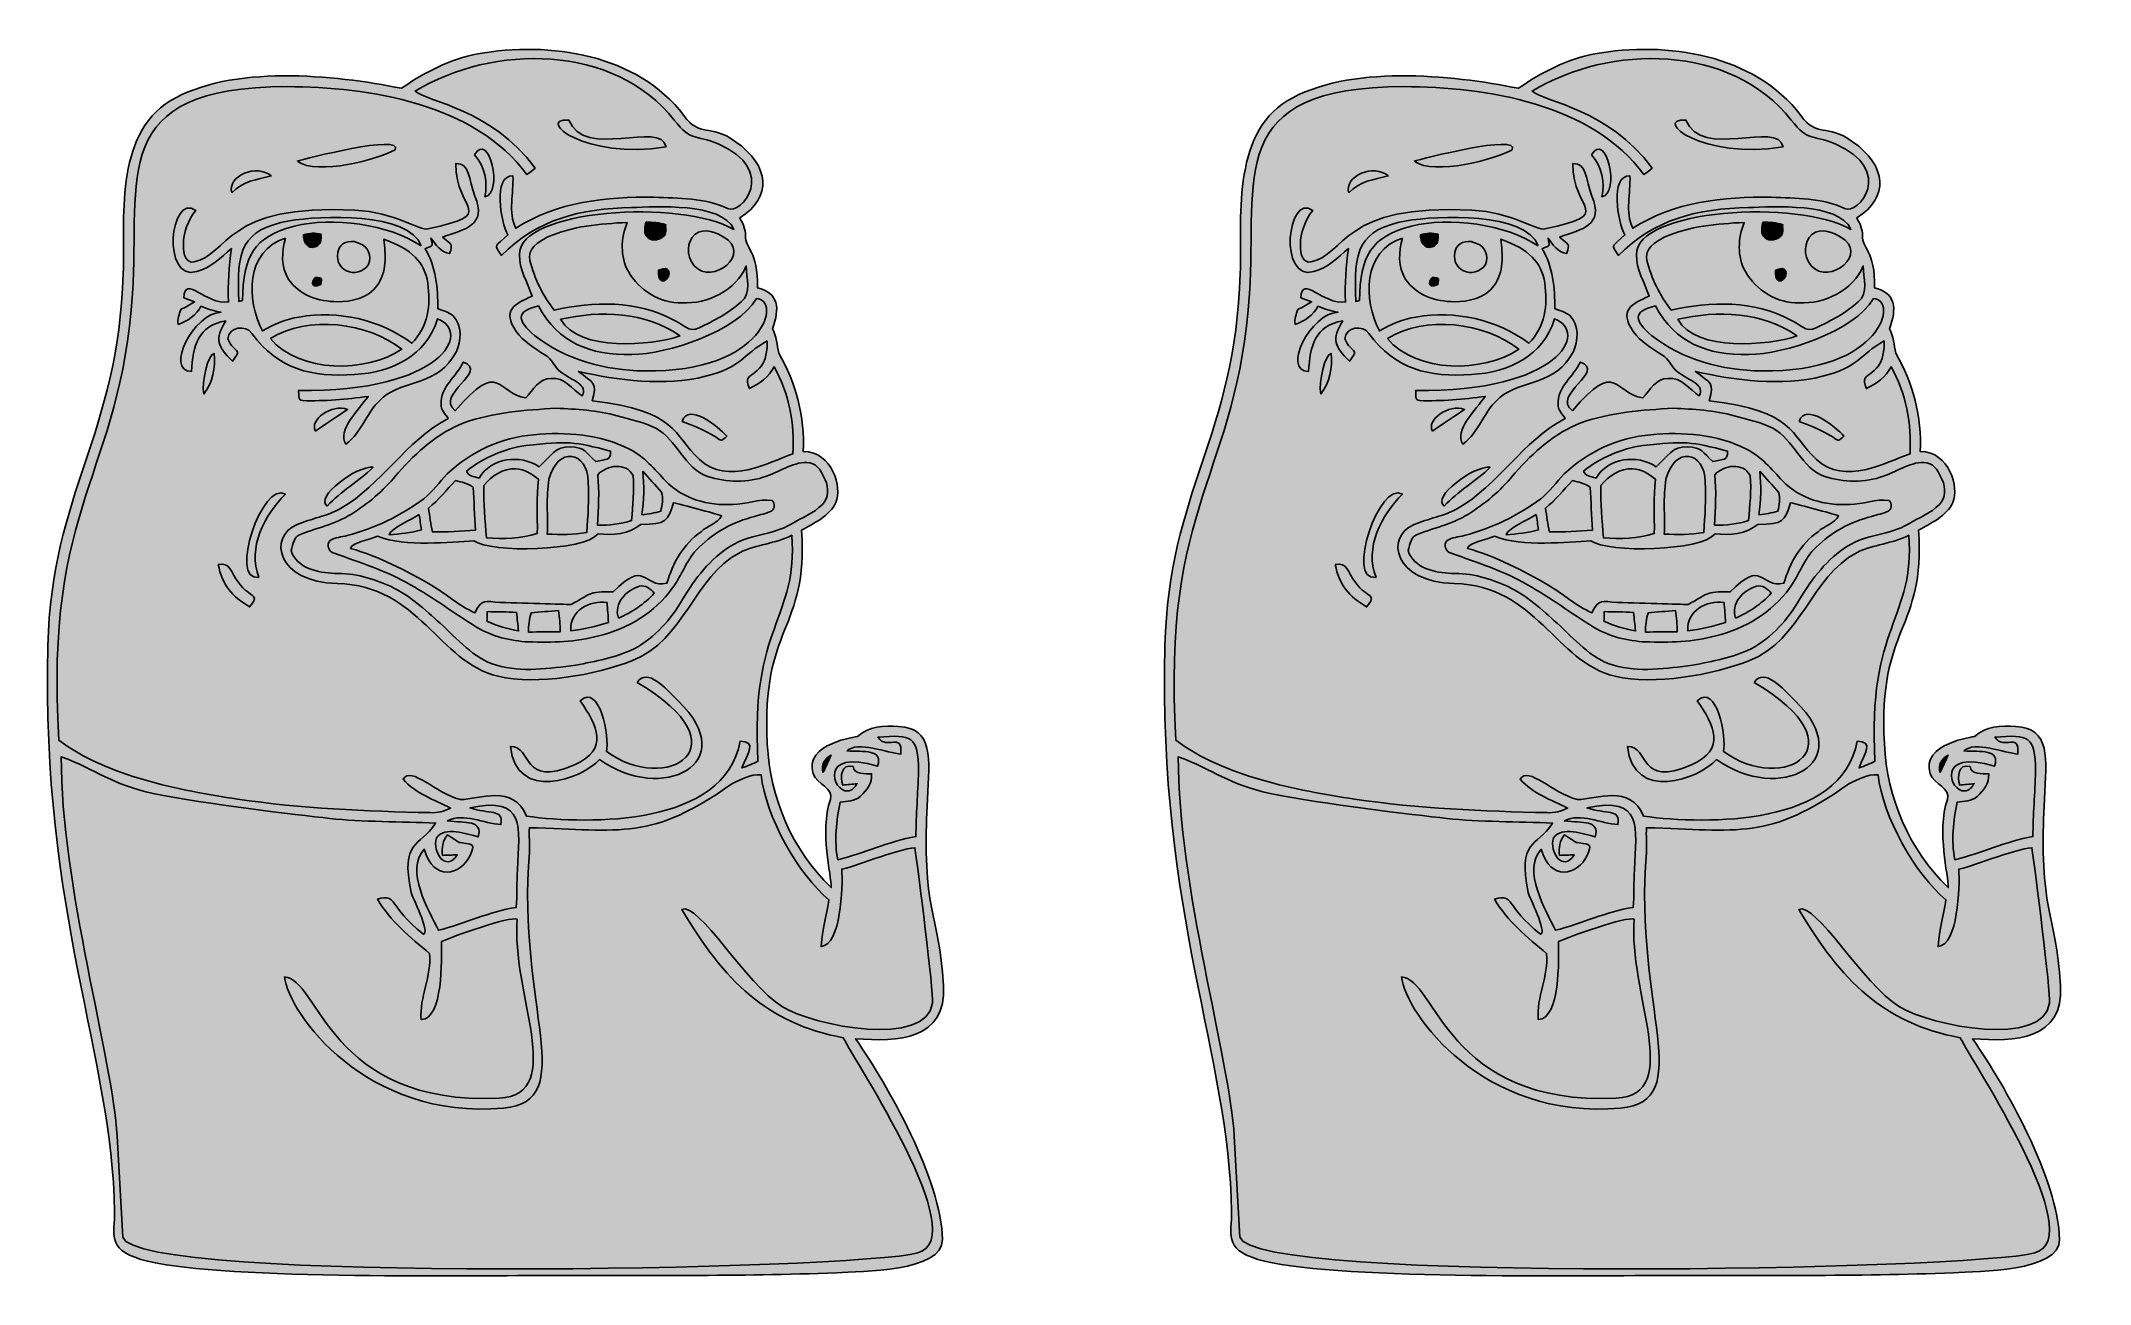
# Model space of a CAD drawing. Header units: millimetres. Extents: x 1180 to 1316, y -376 to -293.
import ezdxf

# ---------------------------------------------------------------- set-up
doc = ezdxf.new("R2010")
doc.units = ezdxf.units.MM
doc.header["$MEASUREMENT"] = 0
doc.layers.add('layer 1', color=7, linetype='Continuous')

msp = doc.modelspace()

# ---------------------------------------------------------------- hatches: boundary and pattern name
at = {"layer": 'layer 1', "true_color": 0x2b2a29}
h = msp.add_hatch(color=250, dxfattribs=at)
edge = h.paths.add_edge_path()
edge.add_spline(control_points=[(1208.5621, -294.0064), (1213.2876, -293.1521), (1219.1731, -294.0162), (1222.2339, -298.1064), (1223.3707, -299.6256), (1223.8826, -298.5642), (1225.6734, -299.8369), (1227.9492, -301.4543), (1228.1146, -303.5132), (1225.9493, -304.9005), (1226.1529, -305.2646), (1226.347, -305.6471), (1226.3266, -306.0784), (1226.2751, -306.9297), (1227.1851, -307.038), (1227.1271, -309.5413), (1228.5563, -309.8968), (1228.6097, -310.8841), (1228.1275, -312.2548), (1228.3767, -312.7621), (1228.43, -313.3254), (1228.5354, -313.8697), (1229.6896, -315.8362), (1230.2826, -318.1281), (1230.1658, -320.4102), (1232.1036, -320.4001), (1232.761, -322.8061), (1232.329, -323.7897), (1231.8933, -324.712), (1230.8974, -325.1429), (1230.0572, -325.6189), (1230.4938, -332.3707), (1227.3531, -331.8894), (1227.7785, -339.8005), (1227.9748, -343.455), (1229.379, -346.7922), (1232.0186, -349.3579), (1232.0439, -348.535), (1231.2428, -345.6896), (1231.9652, -343.496), (1232.2101, -342.751), (1231.0505, -342.4819), (1230.829, -341.8051), (1230.1634, -339.7728), (1233.7721, -339.3294), (1233.7723, -339.3294), (1234.4806, -338.6261), (1235.5586, -338.6211), (1236.4892, -338.6511), (1238.8306, -338.7817), (1238.5474, -340.7444), (1238.4065, -343.4806), (1238.0136, -351.1332), (1239.1592, -350.8256), (1239.4792, -355.8448), (1239.711, -359.4791), (1236.4082, -359.5999), (1233.6405, -359.3912), (1235.7915, -362.479), (1239.3391, -368.7774), (1239.4072, -372.7244), (1239.4442, -374.855), (1233.9937, -374.8409), (1232.3726, -374.9244), (1225.8941, -375.1768), (1219.4087, -375.0898), (1212.927, -375.1062), (1207.8908, -375.1085), (1190.5641, -375.4014), (1186.1844, -374.0358), (1183.862, -373.3116), (1184.4635, -372.3139), (1184.4435, -370.8765), (1184.3018, -360.5089), (1179.5576, -351.0856), (1180.0154, -333.2987), (1180.2804, -322.9834), (1184.6825, -319.4316), (1185.0201, -308.5808), (1185.1268, -305.1551), (1184.4154, -299.3727), (1188.129, -297.1339), (1192.1585, -294.7049), (1198.9948, -295.3897), (1203.4848, -296.2937), (1205.0201, -295.2361), (1206.7092, -294.3473), (1208.5621, -294.0064)], knot_values=[0, 0, 0, 0, 0.03448276, 0.03448276, 0.03448276, 0.06896552, 0.06896552, 0.06896552, 0.10344828, 0.10344828, 0.10344828, 0.13793103, 0.13793103, 0.13793103, 0.17241379, 0.17241379, 0.17241379, 0.20689655, 0.20689655, 0.20689655, 0.24137931, 0.24137931, 0.24137931, 0.27586207, 0.27586207, 0.27586207, 0.31034483, 0.31034483, 0.31034483, 0.34482759, 0.34482759, 0.34482759, 0.37931034, 0.37931034, 0.37931034, 0.4137931, 0.4137931, 0.4137931, 0.44827586, 0.44827586, 0.44827586, 0.48275862, 0.48275862, 0.48275862, 0.51724138, 0.51724138, 0.51724138, 0.55172414, 0.55172414, 0.55172414, 0.5862069, 0.5862069, 0.5862069, 0.62068966, 0.62068966, 0.62068966, 0.65517241, 0.65517241, 0.65517241, 0.68965517, 0.68965517, 0.68965517, 0.72413793, 0.72413793, 0.72413793, 0.75862069, 0.75862069, 0.75862069, 0.79310345, 0.79310345, 0.79310345, 0.82758621, 0.82758621, 0.82758621, 0.86206897, 0.86206897, 0.86206897, 0.89655172, 0.89655172, 0.89655172, 0.93103448, 0.93103448, 0.93103448, 0.96551724, 0.96551724, 0.96551724, 1, 1, 1, 1], degree=3, periodic=1)
h = msp.add_hatch(color=250, dxfattribs=at)
edge = h.paths.add_edge_path()
edge.add_spline(control_points=[(1221.5941, -298.3986), (1222.7734, -299.8941), (1222.9331, -299.3131), (1224.5144, -299.9905), (1228.542, -301.7162), (1226.0471, -304.7635), (1225.1241, -304.2674), (1223.6088, -303.559), (1221.9013, -303.5889), (1220.2659, -303.5205), (1217.1102, -303.4771), (1213.7858, -303.8281), (1211.0759, -305.5887), (1210.5484, -304.4981), (1210.9472, -303.2617), (1210.8893, -302.1059), (1209.5374, -302.0608), (1210.0729, -305.1944), (1210.5583, -306.0284), (1209.7527, -306.7971), (1209.5657, -306.6008), (1210.1289, -307.3914), (1212.4928, -304.9953), (1215.3605, -304.2765), (1218.7639, -304.2072), (1220.3374, -304.1751), (1224.7454, -303.8348), (1225.56, -305.6623), (1222.0632, -303.6368), (1211.2678, -304.3025), (1211.3169, -307.3396), (1211.3067, -308.3221), (1211.853, -309.1854), (1212.1703, -310.0861), (1210.989, -310.6153), (1210.1457, -311.0241), (1211.1032, -312.4301), (1211.6007, -313.0999), (1212.3106, -313.569), (1213.0174, -313.9935), (1213.4866, -314.2473), (1213.6322, -314.8172), (1214.0546, -315.1227), (1214.7969, -315.6839), (1215.9471, -315.977), (1215.475, -316.7181), (1214.8367, -316.2687), (1214.3084, -315.4586), (1213.4285, -315.5553), (1212.6048, -315.5169), (1212.2388, -316.3456), (1211.7561, -316.8519), (1209.848, -316.617), (1210.0432, -314.1554), (1207.0653, -317.6971), (1205.6576, -316.6071), (1209.3219, -315.1162), (1207.5915, -314.4629), (1207.1521, -315.4265), (1206.0613, -316.1217), (1206.1164, -317.2662), (1206.0958, -317.6453), (1206.4052, -317.9193), (1206.5854, -318.2234), (1203.7515, -319.7111), (1202.2037, -322.6095), (1199.4508, -324.189), (1198.5434, -324.6933), (1197.5028, -324.8538), (1196.5591, -325.2599), (1194.6309, -326.0793), (1195.1883, -329.0743), (1199.2283, -329.1688), (1204.7053, -329.2976), (1205.9253, -334.3881), (1209.9048, -335.325), (1212.4851, -335.9321), (1216.3909, -335.246), (1218.7741, -334.3009), (1222.372, -332.8748), (1222.8221, -328.7778), (1225.9658, -327.1023), (1227.0567, -326.5661), (1228.3216, -326.5347), (1229.4039, -325.9613), (1229.8433, -331.4999), (1226.6204, -331.9146), (1227.157, -340.9698), (1226.8095, -341.132), (1226.4573, -341.2806), (1226.0962, -341.406), (1226.4814, -340.4031), (1227.0948, -339.6643), (1225.9746, -339.6383), (1224.9512, -345.2886), (1215.9955, -345.1841), (1211.7945, -344.6134), (1210.9152, -342.429), (1208.6454, -343.5111), (1207.3993, -343.5075), (1205.7231, -343.0967), (1204.1656, -341.255), (1203.5952, -342.1609), (1204.4207, -343.1047), (1205.6634, -343.5174), (1206.7511, -344.0754), (1206.333, -344.2862), (1205.8742, -344.4064), (1205.4045, -344.3778), (1201.1401, -344.2926), (1196.8267, -344.1087), (1192.594, -343.4776), (1188.7539, -342.9055), (1183.9559, -341.9736), (1180.7505, -339.5783), (1179.7598, -323.7397), (1184.8221, -322.1033), (1185.6346, -309.9057), (1186.1414, -302.3026), (1183.8982, -296.1884), (1195.892, -296.1817), (1201.3115, -296.1787), (1208.4198, -297.3459), (1211.8195, -302.0252), (1211.9999, -301.8833), (1212.1837, -301.7447), (1212.3624, -301.5977), (1209.4776, -297.6435), (1205.2084, -297.2025), (1204.3971, -296.4826), (1209.5564, -293.3477), (1217.5911, -293.3238), (1221.5941, -298.3986)], knot_values=[0, 0, 0, 0, 0.02272727, 0.02272727, 0.02272727, 0.04545455, 0.04545455, 0.04545455, 0.06818182, 0.06818182, 0.06818182, 0.09090909, 0.09090909, 0.09090909, 0.11363636, 0.11363636, 0.11363636, 0.13636364, 0.13636364, 0.13636364, 0.15909091, 0.15909091, 0.15909091, 0.18181818, 0.18181818, 0.18181818, 0.20454545, 0.20454545, 0.20454545, 0.22727273, 0.22727273, 0.22727273, 0.25, 0.25, 0.25, 0.27272727, 0.27272727, 0.27272727, 0.29545455, 0.29545455, 0.29545455, 0.31818182, 0.31818182, 0.31818182, 0.34090909, 0.34090909, 0.34090909, 0.36363636, 0.36363636, 0.36363636, 0.38636364, 0.38636364, 0.38636364, 0.40909091, 0.40909091, 0.40909091, 0.43181818, 0.43181818, 0.43181818, 0.45454545, 0.45454545, 0.45454545, 0.47727273, 0.47727273, 0.47727273, 0.5, 0.5, 0.5, 0.52272727, 0.52272727, 0.52272727, 0.54545455, 0.54545455, 0.54545455, 0.56818182, 0.56818182, 0.56818182, 0.59090909, 0.59090909, 0.59090909, 0.61363636, 0.61363636, 0.61363636, 0.63636364, 0.63636364, 0.63636364, 0.65909091, 0.65909091, 0.65909091, 0.68181818, 0.68181818, 0.68181818, 0.70454545, 0.70454545, 0.70454545, 0.72727273, 0.72727273, 0.72727273, 0.75, 0.75, 0.75, 0.77272727, 0.77272727, 0.77272727, 0.79545455, 0.79545455, 0.79545455, 0.81818182, 0.81818182, 0.81818182, 0.84090909, 0.84090909, 0.84090909, 0.86363636, 0.86363636, 0.86363636, 0.88636364, 0.88636364, 0.88636364, 0.90909091, 0.90909091, 0.90909091, 0.93181818, 0.93181818, 0.93181818, 0.95454545, 0.95454545, 0.95454545, 0.97727273, 0.97727273, 0.97727273, 1, 1, 1, 1], degree=3, periodic=1)
h = msp.add_hatch(color=250, dxfattribs=at)
edge = h.paths.add_edge_path()
edge.add_spline(control_points=[(1282.7184, -294.0064), (1287.4439, -293.1521), (1293.3294, -294.0162), (1296.3902, -298.1064), (1297.527, -299.6256), (1298.0389, -298.5642), (1299.8297, -299.8369), (1302.1055, -301.4543), (1302.2709, -303.5132), (1300.1056, -304.9005), (1300.3092, -305.2646), (1300.5033, -305.6471), (1300.4829, -306.0784), (1300.4314, -306.9297), (1301.3414, -307.038), (1301.2834, -309.5413), (1302.7126, -309.8968), (1302.766, -310.8841), (1302.2838, -312.2548), (1302.533, -312.7621), (1302.5863, -313.3254), (1302.6917, -313.8697), (1303.8459, -315.8362), (1304.4389, -318.1281), (1304.3221, -320.4102), (1306.2599, -320.4001), (1306.9173, -322.8061), (1306.4853, -323.7897), (1306.0496, -324.712), (1305.0537, -325.1429), (1304.2135, -325.6189), (1304.6501, -332.3707), (1301.5094, -331.8894), (1301.9348, -339.8005), (1302.1311, -343.455), (1303.5353, -346.7922), (1306.1749, -349.3579), (1306.2002, -348.535), (1305.3991, -345.6896), (1306.1215, -343.496), (1306.3664, -342.751), (1305.2068, -342.4819), (1304.9853, -341.8051), (1304.3197, -339.7728), (1307.9284, -339.3294), (1307.9286, -339.3294), (1308.6369, -338.6261), (1309.7149, -338.6211), (1310.6455, -338.6511), (1312.9869, -338.7817), (1312.7037, -340.7444), (1312.5628, -343.4806), (1312.1699, -351.1332), (1313.3155, -350.8256), (1313.6355, -355.8448), (1313.8673, -359.4791), (1310.5645, -359.5999), (1307.7968, -359.3912), (1309.9478, -362.479), (1313.4954, -368.7774), (1313.5635, -372.7244), (1313.6005, -374.855), (1308.15, -374.8409), (1306.5289, -374.9244), (1300.0504, -375.1768), (1293.565, -375.0898), (1287.0833, -375.1062), (1282.0471, -375.1085), (1264.7204, -375.4014), (1260.3407, -374.0358), (1258.0183, -373.3116), (1258.6198, -372.3139), (1258.5998, -370.8765), (1258.4581, -360.5089), (1253.7139, -351.0856), (1254.1717, -333.2987), (1254.4367, -322.9834), (1258.8388, -319.4316), (1259.1764, -308.5808), (1259.2831, -305.1551), (1258.5717, -299.3727), (1262.2853, -297.1339), (1266.3148, -294.7049), (1273.1511, -295.3897), (1277.6411, -296.2937), (1279.1764, -295.2361), (1280.8655, -294.3473), (1282.7184, -294.0064)], knot_values=[0, 0, 0, 0, 0.03448276, 0.03448276, 0.03448276, 0.06896552, 0.06896552, 0.06896552, 0.10344828, 0.10344828, 0.10344828, 0.13793103, 0.13793103, 0.13793103, 0.17241379, 0.17241379, 0.17241379, 0.20689655, 0.20689655, 0.20689655, 0.24137931, 0.24137931, 0.24137931, 0.27586207, 0.27586207, 0.27586207, 0.31034483, 0.31034483, 0.31034483, 0.34482759, 0.34482759, 0.34482759, 0.37931034, 0.37931034, 0.37931034, 0.4137931, 0.4137931, 0.4137931, 0.44827586, 0.44827586, 0.44827586, 0.48275862, 0.48275862, 0.48275862, 0.51724138, 0.51724138, 0.51724138, 0.55172414, 0.55172414, 0.55172414, 0.5862069, 0.5862069, 0.5862069, 0.62068966, 0.62068966, 0.62068966, 0.65517241, 0.65517241, 0.65517241, 0.68965517, 0.68965517, 0.68965517, 0.72413793, 0.72413793, 0.72413793, 0.75862069, 0.75862069, 0.75862069, 0.79310345, 0.79310345, 0.79310345, 0.82758621, 0.82758621, 0.82758621, 0.86206897, 0.86206897, 0.86206897, 0.89655172, 0.89655172, 0.89655172, 0.93103448, 0.93103448, 0.93103448, 0.96551724, 0.96551724, 0.96551724, 1, 1, 1, 1], degree=3, periodic=1)
at = {"layer": 'layer 1', "true_color": 0xfefefe}
h = msp.add_hatch(color=7, dxfattribs=at)
edge = h.paths.add_edge_path()
edge.add_spline(control_points=[(1295.7504, -298.3986), (1296.9297, -299.8941), (1297.0894, -299.3131), (1298.6707, -299.9905), (1302.6983, -301.7162), (1300.2034, -304.7635), (1299.2804, -304.2674), (1297.7651, -303.559), (1296.0576, -303.5889), (1294.4222, -303.5205), (1291.2665, -303.4771), (1287.9421, -303.8281), (1285.2322, -305.5887), (1284.7047, -304.4981), (1285.1035, -303.2617), (1285.0456, -302.1059), (1283.6937, -302.0608), (1284.2292, -305.1944), (1284.7146, -306.0284), (1283.909, -306.7971), (1283.722, -306.6008), (1284.2852, -307.3914), (1286.6491, -304.9953), (1289.5168, -304.2765), (1292.9202, -304.2072), (1294.4937, -304.1751), (1298.9017, -303.8348), (1299.7163, -305.6623), (1296.2195, -303.6368), (1285.4241, -304.3025), (1285.4732, -307.3396), (1285.463, -308.3221), (1286.0093, -309.1854), (1286.3266, -310.0861), (1285.1453, -310.6153), (1284.302, -311.0241), (1285.2595, -312.4301), (1285.757, -313.0999), (1286.4669, -313.569), (1287.1737, -313.9935), (1287.6429, -314.2473), (1287.7885, -314.8172), (1288.2109, -315.1227), (1288.9532, -315.6839), (1290.1034, -315.977), (1289.6313, -316.7181), (1288.993, -316.2687), (1288.4647, -315.4586), (1287.5848, -315.5553), (1286.7611, -315.5169), (1286.3951, -316.3456), (1285.9124, -316.8519), (1284.0043, -316.617), (1284.1995, -314.1554), (1281.2216, -317.6971), (1279.8139, -316.6071), (1283.4782, -315.1162), (1281.7478, -314.4629), (1281.3084, -315.4265), (1280.2176, -316.1217), (1280.2727, -317.2662), (1280.2521, -317.6453), (1280.5615, -317.9193), (1280.7417, -318.2234), (1277.9078, -319.7111), (1276.36, -322.6095), (1273.6071, -324.189), (1272.6997, -324.6933), (1271.6591, -324.8538), (1270.7154, -325.2599), (1268.7872, -326.0793), (1269.3446, -329.0743), (1273.3846, -329.1688), (1278.8616, -329.2976), (1280.0816, -334.3881), (1284.0611, -335.325), (1286.6414, -335.9321), (1290.5472, -335.246), (1292.9304, -334.3009), (1296.5283, -332.8748), (1296.9784, -328.7778), (1300.1221, -327.1023), (1301.213, -326.5661), (1302.4779, -326.5347), (1303.5602, -325.9613), (1303.9996, -331.4999), (1300.7767, -331.9146), (1301.3133, -340.9698), (1300.9658, -341.132), (1300.6136, -341.2806), (1300.2525, -341.406), (1300.6377, -340.4031), (1301.2511, -339.6643), (1300.1309, -339.6383), (1299.1075, -345.2886), (1290.1518, -345.1841), (1285.9508, -344.6134), (1285.0715, -342.429), (1282.8017, -343.5111), (1281.5556, -343.5075), (1279.8794, -343.0967), (1278.3219, -341.255), (1277.7515, -342.1609), (1278.577, -343.1047), (1279.8197, -343.5174), (1280.9074, -344.0754), (1280.4893, -344.2862), (1280.0305, -344.4064), (1279.5608, -344.3778), (1275.2964, -344.2926), (1270.983, -344.1087), (1266.7503, -343.4776), (1262.9102, -342.9055), (1258.1122, -341.9736), (1254.9068, -339.5783), (1253.9161, -323.7397), (1258.9784, -322.1033), (1259.7909, -309.9057), (1260.2977, -302.3026), (1258.0545, -296.1884), (1270.0483, -296.1817), (1275.4678, -296.1787), (1282.5761, -297.3459), (1285.9758, -302.0252), (1286.1562, -301.8833), (1286.34, -301.7447), (1286.5187, -301.5977), (1283.6339, -297.6435), (1279.3647, -297.2025), (1278.5534, -296.4826), (1283.7127, -293.3477), (1291.7474, -293.3238), (1295.7504, -298.3986)], knot_values=[0, 0, 0, 0, 0.02272727, 0.02272727, 0.02272727, 0.04545455, 0.04545455, 0.04545455, 0.06818182, 0.06818182, 0.06818182, 0.09090909, 0.09090909, 0.09090909, 0.11363636, 0.11363636, 0.11363636, 0.13636364, 0.13636364, 0.13636364, 0.15909091, 0.15909091, 0.15909091, 0.18181818, 0.18181818, 0.18181818, 0.20454545, 0.20454545, 0.20454545, 0.22727273, 0.22727273, 0.22727273, 0.25, 0.25, 0.25, 0.27272727, 0.27272727, 0.27272727, 0.29545455, 0.29545455, 0.29545455, 0.31818182, 0.31818182, 0.31818182, 0.34090909, 0.34090909, 0.34090909, 0.36363636, 0.36363636, 0.36363636, 0.38636364, 0.38636364, 0.38636364, 0.40909091, 0.40909091, 0.40909091, 0.43181818, 0.43181818, 0.43181818, 0.45454545, 0.45454545, 0.45454545, 0.47727273, 0.47727273, 0.47727273, 0.5, 0.5, 0.5, 0.52272727, 0.52272727, 0.52272727, 0.54545455, 0.54545455, 0.54545455, 0.56818182, 0.56818182, 0.56818182, 0.59090909, 0.59090909, 0.59090909, 0.61363636, 0.61363636, 0.61363636, 0.63636364, 0.63636364, 0.63636364, 0.65909091, 0.65909091, 0.65909091, 0.68181818, 0.68181818, 0.68181818, 0.70454545, 0.70454545, 0.70454545, 0.72727273, 0.72727273, 0.72727273, 0.75, 0.75, 0.75, 0.77272727, 0.77272727, 0.77272727, 0.79545455, 0.79545455, 0.79545455, 0.81818182, 0.81818182, 0.81818182, 0.84090909, 0.84090909, 0.84090909, 0.86363636, 0.86363636, 0.86363636, 0.88636364, 0.88636364, 0.88636364, 0.90909091, 0.90909091, 0.90909091, 0.93181818, 0.93181818, 0.93181818, 0.95454545, 0.95454545, 0.95454545, 0.97727273, 0.97727273, 0.97727273, 1, 1, 1, 1], degree=3, periodic=1)
at = {"layer": 'layer 1', "true_color": 0x2b2a29}
h = msp.add_hatch(color=250, dxfattribs=at)
edge = h.paths.add_edge_path()
edge.add_spline(control_points=[(1208.3366, -300.7106), (1209.0516, -301.4957), (1209.2131, -302.5549), (1209.0343, -303.497), (1210.2724, -303.2449), (1209.3221, -299.076), (1208.3366, -300.7106)], knot_values=[0, 0, 0, 0, 0.5, 0.5, 0.5, 1, 1, 1, 1], degree=3, periodic=1)
h = msp.add_hatch(color=250, dxfattribs=at)
edge = h.paths.add_edge_path()
edge.add_spline(control_points=[(1221.053, -300.1778), (1220.7254, -298.3987), (1215.5893, -301.0721), (1214.611, -298.3986), (1212.3317, -298.2996), (1215.7088, -301.077), (1221.053, -300.1778)], knot_values=[0, 0, 0, 0, 0.5, 0.5, 0.5, 1, 1, 1, 1], degree=3, periodic=1)
at = {"layer": 'layer 1', "true_color": 0xfefefe}
h = msp.add_hatch(color=7, dxfattribs=at)
edge = h.paths.add_edge_path()
edge.add_spline(control_points=[(1282.4929, -300.7106), (1283.2079, -301.4957), (1283.3694, -302.5549), (1283.1906, -303.497), (1284.4287, -303.2449), (1283.4784, -299.076), (1282.4929, -300.7106)], knot_values=[0, 0, 0, 0, 0.5, 0.5, 0.5, 1, 1, 1, 1], degree=3, periodic=1)
h = msp.add_hatch(color=7, dxfattribs=at)
edge = h.paths.add_edge_path()
edge.add_spline(control_points=[(1295.2093, -300.1778), (1294.8817, -298.3987), (1289.7456, -301.0721), (1288.7673, -298.3986), (1286.488, -298.2996), (1289.8651, -301.077), (1295.2093, -300.1778)], knot_values=[0, 0, 0, 0, 0.5, 0.5, 0.5, 1, 1, 1, 1], degree=3, periodic=1)
at = {"layer": 'layer 1', "true_color": 0x2b2a29}
h = msp.add_hatch(color=250, dxfattribs=at)
edge = h.paths.add_edge_path()
edge.add_spline(control_points=[(1196.5706, -301.1385), (1197.9082, -302.1018), (1201.9637, -301.0079), (1203.0807, -300.3699), (1203.6176, -299.2964), (1196.9998, -300.9846), (1196.5706, -301.1385)], knot_values=[0, 0, 0, 0, 0.5, 0.5, 0.5, 1, 1, 1, 1], degree=3, periodic=1)
at = {"layer": 'layer 1', "true_color": 0xfefefe}
h = msp.add_hatch(color=7, dxfattribs=at)
edge = h.paths.add_edge_path()
edge.add_spline(control_points=[(1270.7269, -301.1385), (1272.0645, -302.1018), (1276.12, -301.0079), (1277.237, -300.3699), (1277.7739, -299.2964), (1271.1561, -300.9846), (1270.7269, -301.1385)], knot_values=[0, 0, 0, 0, 0.5, 0.5, 0.5, 1, 1, 1, 1], degree=3, periodic=1)
at = {"layer": 'layer 1', "true_color": 0x2b2a29}
h = msp.add_hatch(color=250, dxfattribs=at)
edge = h.paths.add_edge_path()
edge.add_spline(control_points=[(1188.6569, -311.9669), (1189.2701, -311.7883), (1189.8686, -311.3251), (1190.179, -310.7641), (1190.6066, -310.9462), (1191.0543, -311.0799), (1191.5137, -311.1584), (1189.697, -311.2119), (1187.7615, -315.0389), (1189.5556, -315.0927), (1189.6528, -313.3858), (1189.9681, -312.0257), (1191.8195, -311.7399), (1191.0862, -312.9681), (1191.2566, -313.4084), (1192.2638, -314.4113), (1193.0041, -313.5015), (1192.3653, -313.9365), (1191.9633, -312.9192), (1192.0097, -312.1273), (1193.1593, -311.964), (1193.5567, -312.5718), (1195.3274, -314.959), (1197.5202, -315.4874), (1200.3811, -315.2983), (1202.8751, -315.1332), (1205.113, -314.0871), (1205.8772, -311.6027), (1208.1988, -312.4413), (1206.2412, -316.4728), (1196.6477, -316.3606), (1196.7158, -316.5877), (1196.5689, -317.024), (1196.9332, -317.0255), (1198.3847, -317.0773), (1199.84, -316.9286), (1201.2799, -316.75), (1200.6804, -317.5969), (1199.1989, -319.0161), (1199.7898, -319.9138), (1200.9042, -319.1037), (1201.2096, -317.6422), (1202.2839, -316.7983), (1203.6452, -315.6704), (1205.9783, -316.0221), (1207.1117, -313.8081), (1207.4693, -313.0563), (1207.5327, -312.0371), (1206.9215, -311.3956), (1206.6274, -311.1519), (1206.2466, -311.06), (1205.899, -310.9195), (1205.9056, -309.5598), (1205.7904, -308.1381), (1205.0603, -306.9506), (1205.6208, -306.6873), (1205.5662, -306.8335), (1205.4495, -306.232), (1205.7686, -306.6711), (1206.0958, -307.1908), (1206.686, -307.2693), (1206.9198, -306.5605), (1206.8202, -306.7161), (1206.223, -306.1751), (1207.7368, -305.6286), (1209.1594, -305.4196), (1208.3699, -303.4437), (1207.9146, -302.3266), (1208.0694, -301.238), (1207.0921, -301.2951), (1207.081, -304.5447), (1209.9896, -304.5448), (1205.2494, -305.6287), (1204.716, -305.7509), (1203.0447, -304.5229), (1200.3878, -304.379), (1191.7752, -303.9131), (1192.0148, -307.3537), (1189.6992, -307.8189), (1188.7485, -308.0102), (1188.7666, -305.675), (1189.8349, -304.4027), (1188.1131, -303.2031), (1187.5528, -309.1227), (1189.9, -308.4623), (1190.817, -308.2233), (1191.4936, -307.5185), (1192.1988, -306.9287), (1192.0432, -308.1029), (1191.9363, -309.2859), (1192.013, -310.47), (1190.4789, -310.7004), (1189.1085, -308.5974), (1189.0463, -310.2012), (1189.2817, -310.2915), (1189.5173, -310.3814), (1189.7528, -310.4752), (1189.4608, -310.6606), (1189.1581, -310.8279), (1188.8439, -310.9697), (1188.7404, -311.2922), (1188.59, -311.6179), (1188.6569, -311.9669)], knot_values=[0, 0, 0, 0, 0.02941176, 0.02941176, 0.02941176, 0.05882353, 0.05882353, 0.05882353, 0.08823529, 0.08823529, 0.08823529, 0.11764706, 0.11764706, 0.11764706, 0.14705882, 0.14705882, 0.14705882, 0.17647059, 0.17647059, 0.17647059, 0.20588235, 0.20588235, 0.20588235, 0.23529412, 0.23529412, 0.23529412, 0.26470588, 0.26470588, 0.26470588, 0.29411765, 0.29411765, 0.29411765, 0.32352941, 0.32352941, 0.32352941, 0.35294118, 0.35294118, 0.35294118, 0.38235294, 0.38235294, 0.38235294, 0.41176471, 0.41176471, 0.41176471, 0.44117647, 0.44117647, 0.44117647, 0.47058824, 0.47058824, 0.47058824, 0.5, 0.5, 0.5, 0.52941176, 0.52941176, 0.52941176, 0.55882353, 0.55882353, 0.55882353, 0.58823529, 0.58823529, 0.58823529, 0.61764706, 0.61764706, 0.61764706, 0.64705882, 0.64705882, 0.64705882, 0.67647059, 0.67647059, 0.67647059, 0.70588235, 0.70588235, 0.70588235, 0.73529412, 0.73529412, 0.73529412, 0.76470588, 0.76470588, 0.76470588, 0.79411765, 0.79411765, 0.79411765, 0.82352941, 0.82352941, 0.82352941, 0.85294118, 0.85294118, 0.85294118, 0.88235294, 0.88235294, 0.88235294, 0.91176471, 0.91176471, 0.91176471, 0.94117647, 0.94117647, 0.94117647, 0.97058824, 0.97058824, 0.97058824, 1, 1, 1, 1], degree=3, periodic=1)
h = msp.add_hatch(color=250, dxfattribs=at)
edge = h.paths.add_edge_path()
edge.add_spline(control_points=[(1192.2206, -303.2431), (1192.9532, -302.4445), (1193.9044, -302.3462), (1194.8397, -302.1107), (1193.8981, -301.2843), (1191.9131, -302.0972), (1192.2206, -303.2431)], knot_values=[0, 0, 0, 0, 0.5, 0.5, 0.5, 1, 1, 1, 1], degree=3, periodic=1)
at = {"layer": 'layer 1', "true_color": 0xfefefe}
h = msp.add_hatch(color=7, dxfattribs=at)
edge = h.paths.add_edge_path()
edge.add_spline(control_points=[(1262.8132, -311.9669), (1263.4264, -311.7883), (1264.0249, -311.3251), (1264.3353, -310.7641), (1264.7629, -310.9462), (1265.2106, -311.0799), (1265.67, -311.1584), (1263.8533, -311.2119), (1261.9178, -315.0389), (1263.7119, -315.0927), (1263.8091, -313.3858), (1264.1244, -312.0257), (1265.9758, -311.7399), (1265.2425, -312.9681), (1265.4129, -313.4084), (1266.4201, -314.4113), (1267.1604, -313.5015), (1266.5216, -313.9365), (1266.1196, -312.9192), (1266.166, -312.1273), (1267.3156, -311.964), (1267.713, -312.5718), (1269.4837, -314.959), (1271.6765, -315.4874), (1274.5374, -315.2983), (1277.0314, -315.1332), (1279.2693, -314.0871), (1280.0335, -311.6027), (1282.3551, -312.4413), (1280.3975, -316.4728), (1270.804, -316.3606), (1270.8721, -316.5877), (1270.7252, -317.024), (1271.0895, -317.0255), (1272.541, -317.0773), (1273.9963, -316.9286), (1275.4362, -316.75), (1274.8367, -317.5969), (1273.3552, -319.0161), (1273.9461, -319.9138), (1275.0605, -319.1037), (1275.3659, -317.6422), (1276.4402, -316.7983), (1277.8015, -315.6704), (1280.1346, -316.0221), (1281.268, -313.8081), (1281.6256, -313.0563), (1281.689, -312.0371), (1281.0778, -311.3956), (1280.7837, -311.1519), (1280.4029, -311.06), (1280.0553, -310.9195), (1280.0619, -309.5598), (1279.9467, -308.1381), (1279.2166, -306.9506), (1279.7771, -306.6873), (1279.7225, -306.8335), (1279.6058, -306.232), (1279.9249, -306.6711), (1280.2521, -307.1908), (1280.8423, -307.2693), (1281.0761, -306.5605), (1280.9765, -306.7161), (1280.3793, -306.1751), (1281.8931, -305.6286), (1283.3157, -305.4196), (1282.5262, -303.4437), (1282.0709, -302.3266), (1282.2257, -301.238), (1281.2484, -301.2951), (1281.2373, -304.5447), (1284.1459, -304.5448), (1279.4057, -305.6287), (1278.8723, -305.7509), (1277.201, -304.5229), (1274.5441, -304.379), (1265.9315, -303.9131), (1266.1711, -307.3537), (1263.8555, -307.8189), (1262.9048, -308.0102), (1262.9229, -305.675), (1263.9912, -304.4027), (1262.2694, -303.2031), (1261.7091, -309.1227), (1264.0563, -308.4623), (1264.9733, -308.2233), (1265.6499, -307.5185), (1266.3551, -306.9287), (1266.1995, -308.1029), (1266.0926, -309.2859), (1266.1693, -310.47), (1264.6352, -310.7004), (1263.2648, -308.5974), (1263.2026, -310.2012), (1263.438, -310.2915), (1263.6736, -310.3814), (1263.9091, -310.4752), (1263.6171, -310.6606), (1263.3144, -310.8279), (1263.0002, -310.9697), (1262.8967, -311.2922), (1262.7463, -311.6179), (1262.8132, -311.9669)], knot_values=[0, 0, 0, 0, 0.02941176, 0.02941176, 0.02941176, 0.05882353, 0.05882353, 0.05882353, 0.08823529, 0.08823529, 0.08823529, 0.11764706, 0.11764706, 0.11764706, 0.14705882, 0.14705882, 0.14705882, 0.17647059, 0.17647059, 0.17647059, 0.20588235, 0.20588235, 0.20588235, 0.23529412, 0.23529412, 0.23529412, 0.26470588, 0.26470588, 0.26470588, 0.29411765, 0.29411765, 0.29411765, 0.32352941, 0.32352941, 0.32352941, 0.35294118, 0.35294118, 0.35294118, 0.38235294, 0.38235294, 0.38235294, 0.41176471, 0.41176471, 0.41176471, 0.44117647, 0.44117647, 0.44117647, 0.47058824, 0.47058824, 0.47058824, 0.5, 0.5, 0.5, 0.52941176, 0.52941176, 0.52941176, 0.55882353, 0.55882353, 0.55882353, 0.58823529, 0.58823529, 0.58823529, 0.61764706, 0.61764706, 0.61764706, 0.64705882, 0.64705882, 0.64705882, 0.67647059, 0.67647059, 0.67647059, 0.70588235, 0.70588235, 0.70588235, 0.73529412, 0.73529412, 0.73529412, 0.76470588, 0.76470588, 0.76470588, 0.79411765, 0.79411765, 0.79411765, 0.82352941, 0.82352941, 0.82352941, 0.85294118, 0.85294118, 0.85294118, 0.88235294, 0.88235294, 0.88235294, 0.91176471, 0.91176471, 0.91176471, 0.94117647, 0.94117647, 0.94117647, 0.97058824, 0.97058824, 0.97058824, 1, 1, 1, 1], degree=3, periodic=1)
h = msp.add_hatch(color=7, dxfattribs=at)
edge = h.paths.add_edge_path()
edge.add_spline(control_points=[(1266.3769, -303.2431), (1267.1095, -302.4445), (1268.0607, -302.3462), (1268.996, -302.1107), (1268.0544, -301.2843), (1266.0694, -302.0972), (1266.3769, -303.2431)], knot_values=[0, 0, 0, 0, 0.5, 0.5, 0.5, 1, 1, 1, 1], degree=3, periodic=1)
at = {"layer": 'layer 1', "true_color": 0x2b2a29}
h = msp.add_hatch(color=250, dxfattribs=at)
edge = h.paths.add_edge_path()
edge.add_spline(control_points=[(1204.7999, -306.7582), (1202.7001, -305.3129), (1198.8396, -304.8117), (1196.3789, -305.4487), (1193.6705, -306.1496), (1193.007, -307.4224), (1192.9287, -310.3736), (1192.9287, -310.3736), (1192.7013, -310.4504), (1192.7013, -310.4504), (1192.5216, -307.0673), (1192.8697, -305.6568), (1196.0473, -305.0927), (1198.013, -304.7435), (1204.0047, -304.4836), (1204.7999, -306.7582)], knot_values=[0, 0, 0, 0, 0.2, 0.2, 0.2, 0.4, 0.4, 0.4, 0.6, 0.6, 0.6, 0.8, 0.8, 0.8, 1, 1, 1, 1], degree=3, periodic=1)
at = {"layer": 'layer 1', "true_color": 0xfefefe}
h = msp.add_hatch(color=7, dxfattribs=at)
edge = h.paths.add_edge_path()
edge.add_spline(control_points=[(1278.9562, -306.7582), (1276.8564, -305.3129), (1272.9959, -304.8117), (1270.5352, -305.4487), (1267.8268, -306.1496), (1267.1633, -307.4224), (1267.085, -310.3736), (1267.085, -310.3736), (1266.8576, -310.4504), (1266.8576, -310.4504), (1266.6779, -307.0673), (1267.026, -305.6568), (1270.2036, -305.0927), (1272.1693, -304.7435), (1278.161, -304.4836), (1278.9562, -306.7582)], knot_values=[0, 0, 0, 0, 0.2, 0.2, 0.2, 0.4, 0.4, 0.4, 0.6, 0.6, 0.6, 0.8, 0.8, 0.8, 1, 1, 1, 1], degree=3, periodic=1)
at = {"layer": 'layer 1', "true_color": 0x2b2a29}
h = msp.add_hatch(color=250, dxfattribs=at)
edge = h.paths.add_edge_path()
edge.add_spline(control_points=[(1196.9883, -306.0181), (1197.3691, -305.9093), (1197.7648, -305.8747), (1198.1495, -305.9861), (1198.176, -306.3171), (1198.154, -306.7281), (1197.7501, -306.8098), (1197.2289, -307.0136), (1196.9563, -306.4475), (1196.9883, -306.0181)], knot_values=[0, 0, 0, 0, 0.33333333, 0.33333333, 0.33333333, 0.66666667, 0.66666667, 0.66666667, 1, 1, 1, 1], degree=3, periodic=1)
h = msp.add_hatch(color=250, dxfattribs=at)
edge = h.paths.add_edge_path()
edge.add_spline(control_points=[(1213.1724, -306.1801), (1214.8267, -305.4304), (1216.6791, -305.2933), (1218.4683, -305.1948), (1218.0673, -306.2353), (1217.9837, -307.4601), (1218.5536, -308.459), (1219.2618, -309.7051), (1220.6704, -310.577), (1222.1201, -310.5453), (1223.8394, -310.604), (1225.6802, -309.7266), (1226.3835, -308.0896), (1226.3686, -308.8748), (1226.7647, -309.897), (1226.0396, -310.4753), (1225.2228, -311.2123), (1224.2302, -311.7182), (1223.2495, -312.1994), (1222.6014, -312.5683), (1222.0952, -311.8834), (1221.5358, -311.6663), (1219.1198, -310.3665), (1216.2297, -310.4234), (1213.6269, -311.0214), (1212.8637, -310.0662), (1212.324, -308.9083), (1212.015, -307.7254), (1211.8215, -306.962), (1212.5962, -306.4774), (1213.1724, -306.1801)], knot_values=[0, 0, 0, 0, 0.1, 0.1, 0.1, 0.2, 0.2, 0.2, 0.3, 0.3, 0.3, 0.4, 0.4, 0.4, 0.5, 0.5, 0.5, 0.6, 0.6, 0.6, 0.7, 0.7, 0.7, 0.8, 0.8, 0.8, 0.9, 0.9, 0.9, 1, 1, 1, 1], degree=3, periodic=1)
h = msp.add_hatch(color=250, dxfattribs=at)
edge = h.paths.add_edge_path()
edge.add_spline(control_points=[(1219.7433, -306.0766), (1219.5561, -305.8109), (1219.6627, -305.4784), (1219.7127, -305.1878), (1220.1572, -305.1878), (1220.6101, -305.1842), (1221.0294, -305.3565), (1221.0059, -305.6271), (1221.1312, -305.9729), (1220.8522, -306.1534), (1220.5567, -306.424), (1219.9569, -306.4707), (1219.7433, -306.0766)], knot_values=[0, 0, 0, 0, 0.25, 0.25, 0.25, 0.5, 0.5, 0.5, 0.75, 0.75, 0.75, 1, 1, 1, 1], degree=3, periodic=1)
h = msp.add_hatch(color=250, dxfattribs=at)
edge = h.paths.add_edge_path()
edge.add_spline(control_points=[(1225.1807, -306.384), (1226.591, -307.5606), (1223.7104, -309.6012), (1222.7115, -307.7722), (1222.3876, -307.104), (1222.513, -306.2118), (1223.2096, -305.8411), (1223.923, -305.5957), (1224.6225, -305.9663), (1225.1807, -306.384)], knot_values=[0, 0, 0, 0, 0.33333333, 0.33333333, 0.33333333, 0.66666667, 0.66666667, 0.66666667, 1, 1, 1, 1], degree=3, periodic=1)
at = {"layer": 'layer 1', "true_color": 0xfefefe}
h = msp.add_hatch(color=7, dxfattribs=at)
edge = h.paths.add_edge_path()
edge.add_spline(control_points=[(1271.1446, -306.0181), (1271.5254, -305.9093), (1271.9211, -305.8747), (1272.3058, -305.9861), (1272.3323, -306.3171), (1272.3103, -306.7281), (1271.9064, -306.8098), (1271.3852, -307.0136), (1271.1126, -306.4475), (1271.1446, -306.0181)], knot_values=[0, 0, 0, 0, 0.33333333, 0.33333333, 0.33333333, 0.66666667, 0.66666667, 0.66666667, 1, 1, 1, 1], degree=3, periodic=1)
h = msp.add_hatch(color=7, dxfattribs=at)
edge = h.paths.add_edge_path()
edge.add_spline(control_points=[(1287.3287, -306.1801), (1288.983, -305.4304), (1290.8354, -305.2933), (1292.6246, -305.1948), (1292.2236, -306.2353), (1292.14, -307.4601), (1292.7099, -308.459), (1293.4181, -309.7051), (1294.8267, -310.577), (1296.2764, -310.5453), (1297.9957, -310.604), (1299.8365, -309.7266), (1300.5398, -308.0896), (1300.5249, -308.8748), (1300.921, -309.897), (1300.1959, -310.4753), (1299.3791, -311.2123), (1298.3865, -311.7182), (1297.4058, -312.1994), (1296.7577, -312.5683), (1296.2515, -311.8834), (1295.6921, -311.6663), (1293.2761, -310.3665), (1290.386, -310.4234), (1287.7832, -311.0214), (1287.02, -310.0662), (1286.4803, -308.9083), (1286.1713, -307.7254), (1285.9778, -306.962), (1286.7525, -306.4774), (1287.3287, -306.1801)], knot_values=[0, 0, 0, 0, 0.1, 0.1, 0.1, 0.2, 0.2, 0.2, 0.3, 0.3, 0.3, 0.4, 0.4, 0.4, 0.5, 0.5, 0.5, 0.6, 0.6, 0.6, 0.7, 0.7, 0.7, 0.8, 0.8, 0.8, 0.9, 0.9, 0.9, 1, 1, 1, 1], degree=3, periodic=1)
h = msp.add_hatch(color=7, dxfattribs=at)
edge = h.paths.add_edge_path()
edge.add_spline(control_points=[(1293.8996, -306.0766), (1293.7124, -305.8109), (1293.819, -305.4784), (1293.869, -305.1878), (1294.3135, -305.1878), (1294.7664, -305.1842), (1295.1857, -305.3565), (1295.1622, -305.6271), (1295.2875, -305.9729), (1295.0085, -306.1534), (1294.713, -306.424), (1294.1132, -306.4707), (1293.8996, -306.0766)], knot_values=[0, 0, 0, 0, 0.25, 0.25, 0.25, 0.5, 0.5, 0.5, 0.75, 0.75, 0.75, 1, 1, 1, 1], degree=3, periodic=1)
h = msp.add_hatch(color=7, dxfattribs=at)
edge = h.paths.add_edge_path()
edge.add_spline(control_points=[(1299.337, -306.384), (1300.7473, -307.5606), (1297.8667, -309.6012), (1296.8678, -307.7722), (1296.5439, -307.104), (1296.6693, -306.2118), (1297.3659, -305.8411), (1298.0793, -305.5957), (1298.7788, -305.9663), (1299.337, -306.384)], knot_values=[0, 0, 0, 0, 0.33333333, 0.33333333, 0.33333333, 0.66666667, 0.66666667, 0.66666667, 1, 1, 1, 1], degree=3, periodic=1)
at = {"layer": 'layer 1', "true_color": 0x2b2a29}
h = msp.add_hatch(color=250, dxfattribs=at)
edge = h.paths.add_edge_path()
edge.add_spline(control_points=[(1195.7871, -306.232), (1195.5332, -307.1309), (1195.4712, -308.1614), (1195.9974, -308.9784), (1196.6911, -310.031), (1198.0121, -310.4535), (1199.2183, -310.4619), (1200.1908, -310.4753), (1201.2731, -310.2161), (1201.8727, -309.3876), (1202.5294, -308.5055), (1202.4411, -307.3396), (1202.3241, -306.3071), (1204.1628, -306.9703), (1205.021, -307.8339), (1205.2323, -309.2225), (1205.4538, -310.6833), (1205.2432, -312.1417), (1204.185, -313.2166), (1202.0683, -311.6412), (1199.287, -311.0197), (1196.6959, -311.4761), (1195.8305, -311.6212), (1195.0072, -311.9503), (1194.2552, -312.3997), (1193.1882, -310.3371), (1193.1311, -307.0909), (1195.7871, -306.232)], knot_values=[0, 0, 0, 0, 0.11111111, 0.11111111, 0.11111111, 0.22222222, 0.22222222, 0.22222222, 0.33333333, 0.33333333, 0.33333333, 0.44444444, 0.44444444, 0.44444444, 0.55555556, 0.55555556, 0.55555556, 0.66666667, 0.66666667, 0.66666667, 0.77777778, 0.77777778, 0.77777778, 0.88888889, 0.88888889, 0.88888889, 1, 1, 1, 1], degree=3, periodic=1)
h = msp.add_hatch(color=250, dxfattribs=at)
edge = h.paths.add_edge_path()
edge.add_spline(control_points=[(1199.3536, -306.9068), (1199.5993, -306.4274), (1200.2727, -306.3456), (1200.7069, -306.6028), (1201.308, -306.7848), (1201.5002, -307.423), (1201.3065, -307.9794), (1200.5839, -309.0596), (1198.7867, -308.4177), (1199.3536, -306.9068)], knot_values=[0, 0, 0, 0, 0.33333333, 0.33333333, 0.33333333, 0.66666667, 0.66666667, 0.66666667, 1, 1, 1, 1], degree=3, periodic=1)
at = {"layer": 'layer 1', "true_color": 0xfefefe}
h = msp.add_hatch(color=7, dxfattribs=at)
edge = h.paths.add_edge_path()
edge.add_spline(control_points=[(1269.9434, -306.232), (1269.6895, -307.1309), (1269.6275, -308.1614), (1270.1537, -308.9784), (1270.8474, -310.031), (1272.1684, -310.4535), (1273.3746, -310.4619), (1274.3471, -310.4753), (1275.4294, -310.2161), (1276.029, -309.3876), (1276.6857, -308.5055), (1276.5974, -307.3396), (1276.4804, -306.3071), (1278.3191, -306.9703), (1279.1773, -307.8339), (1279.3886, -309.2225), (1279.6101, -310.6833), (1279.3995, -312.1417), (1278.3413, -313.2166), (1276.2246, -311.6412), (1273.4433, -311.0197), (1270.8522, -311.4761), (1269.9868, -311.6212), (1269.1635, -311.9503), (1268.4115, -312.3997), (1267.3445, -310.3371), (1267.2874, -307.0909), (1269.9434, -306.232)], knot_values=[0, 0, 0, 0, 0.11111111, 0.11111111, 0.11111111, 0.22222222, 0.22222222, 0.22222222, 0.33333333, 0.33333333, 0.33333333, 0.44444444, 0.44444444, 0.44444444, 0.55555556, 0.55555556, 0.55555556, 0.66666667, 0.66666667, 0.66666667, 0.77777778, 0.77777778, 0.77777778, 0.88888889, 0.88888889, 0.88888889, 1, 1, 1, 1], degree=3, periodic=1)
h = msp.add_hatch(color=7, dxfattribs=at)
edge = h.paths.add_edge_path()
edge.add_spline(control_points=[(1273.5099, -306.9068), (1273.7556, -306.4274), (1274.429, -306.3456), (1274.8632, -306.6028), (1275.4643, -306.7848), (1275.6565, -307.423), (1275.4628, -307.9794), (1274.7402, -309.0596), (1272.943, -308.4177), (1273.5099, -306.9068)], knot_values=[0, 0, 0, 0, 0.33333333, 0.33333333, 0.33333333, 0.66666667, 0.66666667, 0.66666667, 1, 1, 1, 1], degree=3, periodic=1)
at = {"layer": 'layer 1', "true_color": 0x2b2a29}
h = msp.add_hatch(color=250, dxfattribs=at)
edge = h.paths.add_edge_path()
edge.add_spline(control_points=[(1220.56, -308.357), (1220.7437, -308.3403), (1220.9995, -308.1938), (1221.1231, -308.29), (1221.6587, -308.7068), (1220.4569, -309.8067), (1220.56, -308.357)], knot_values=[0, 0, 0, 0, 0.5, 0.5, 0.5, 1, 1, 1, 1], degree=3, periodic=1)
at = {"layer": 'layer 1', "true_color": 0xfefefe}
h = msp.add_hatch(color=7, dxfattribs=at)
edge = h.paths.add_edge_path()
edge.add_spline(control_points=[(1294.7163, -308.357), (1294.9, -308.3403), (1295.1558, -308.1938), (1295.2794, -308.29), (1295.815, -308.7068), (1294.6132, -309.8067), (1294.7163, -308.357)], knot_values=[0, 0, 0, 0, 0.5, 0.5, 0.5, 1, 1, 1, 1], degree=3, periodic=1)
at = {"layer": 'layer 1', "true_color": 0x2b2a29}
h = msp.add_hatch(color=250, dxfattribs=at)
edge = h.paths.add_edge_path()
edge.add_spline(control_points=[(1197.827, -308.8381), (1198.2774, -308.9254), (1198.1976, -308.8453), (1198.136, -309.3193), (1197.3611, -309.6484), (1197.5555, -308.9389), (1197.827, -308.8381)], knot_values=[0, 0, 0, 0, 0.5, 0.5, 0.5, 1, 1, 1, 1], degree=3, periodic=1)
at = {"layer": 'layer 1', "true_color": 0xfefefe}
h = msp.add_hatch(color=7, dxfattribs=at)
edge = h.paths.add_edge_path()
edge.add_spline(control_points=[(1271.9833, -308.8381), (1272.4337, -308.9254), (1272.3539, -308.8453), (1272.2923, -309.3193), (1271.5174, -309.6484), (1271.7118, -308.9389), (1271.9833, -308.8381)], knot_values=[0, 0, 0, 0, 0.5, 0.5, 0.5, 1, 1, 1, 1], degree=3, periodic=1)
at = {"layer": 'layer 1', "true_color": 0x2b2a29}
h = msp.add_hatch(color=250, dxfattribs=at)
edge = h.paths.add_edge_path()
edge.add_spline(control_points=[(1194.7862, -312.906), (1197.2784, -311.3373), (1201.2512, -311.8206), (1203.5052, -313.6142), (1201.1315, -315.1884), (1196.744, -315.2311), (1194.7862, -312.906)], knot_values=[0, 0, 0, 0, 0.5, 0.5, 0.5, 1, 1, 1, 1], degree=3, periodic=1)
h = msp.add_hatch(color=250, dxfattribs=at)
edge = h.paths.add_edge_path()
edge.add_spline(control_points=[(1227.0488, -310.2531), (1228.7225, -310.2531), (1227.6973, -315.1881), (1219.6092, -315.0527), (1217.0266, -315.0324), (1214.3722, -314.3141), (1212.3223, -312.6969), (1211.2125, -311.7564), (1211.007, -311.1004), (1212.578, -310.7424), (1213.927, -313.195), (1215.9938, -314.0128), (1218.779, -313.9683), (1221.1559, -313.9304), (1225.7725, -312.4586), (1227.0488, -310.2531)], knot_values=[0, 0, 0, 0, 0.2, 0.2, 0.2, 0.4, 0.4, 0.4, 0.6, 0.6, 0.6, 0.8, 0.8, 0.8, 1, 1, 1, 1], degree=3, periodic=1)
h = msp.add_hatch(color=250, dxfattribs=at)
edge = h.paths.add_edge_path()
edge.add_spline(control_points=[(1214.0582, -311.6296), (1216.7007, -311.0248), (1219.6963, -311.1217), (1221.9764, -312.7337), (1220.0828, -313.3724), (1215.2887, -313.8144), (1214.0582, -311.6296)], knot_values=[0, 0, 0, 0, 0.5, 0.5, 0.5, 1, 1, 1, 1], degree=3, periodic=1)
at = {"layer": 'layer 1', "true_color": 0xfefefe}
h = msp.add_hatch(color=7, dxfattribs=at)
edge = h.paths.add_edge_path()
edge.add_spline(control_points=[(1268.9425, -312.906), (1271.4347, -311.3373), (1275.4075, -311.8206), (1277.6615, -313.6142), (1275.2878, -315.1884), (1270.9003, -315.2311), (1268.9425, -312.906)], knot_values=[0, 0, 0, 0, 0.5, 0.5, 0.5, 1, 1, 1, 1], degree=3, periodic=1)
h = msp.add_hatch(color=7, dxfattribs=at)
edge = h.paths.add_edge_path()
edge.add_spline(control_points=[(1301.2051, -310.2531), (1302.8788, -310.2531), (1301.8536, -315.1881), (1293.7655, -315.0527), (1291.1829, -315.0324), (1288.5285, -314.3141), (1286.4786, -312.6969), (1285.3688, -311.7564), (1285.1633, -311.1004), (1286.7343, -310.7424), (1288.0833, -313.195), (1290.1501, -314.0128), (1292.9353, -313.9683), (1295.3122, -313.9304), (1299.9288, -312.4586), (1301.2051, -310.2531)], knot_values=[0, 0, 0, 0, 0.2, 0.2, 0.2, 0.4, 0.4, 0.4, 0.6, 0.6, 0.6, 0.8, 0.8, 0.8, 1, 1, 1, 1], degree=3, periodic=1)
h = msp.add_hatch(color=7, dxfattribs=at)
edge = h.paths.add_edge_path()
edge.add_spline(control_points=[(1288.2145, -311.6296), (1290.857, -311.0248), (1293.8526, -311.1217), (1296.1327, -312.7337), (1294.2391, -313.3724), (1289.445, -313.8144), (1288.2145, -311.6296)], knot_values=[0, 0, 0, 0, 0.5, 0.5, 0.5, 1, 1, 1, 1], degree=3, periodic=1)
at = {"layer": 'layer 1', "true_color": 0x2b2a29}
h = msp.add_hatch(color=250, dxfattribs=at)
edge = h.paths.add_edge_path()
edge.add_spline(control_points=[(1190.3626, -316.5893), (1190.9556, -315.8278), (1191.1578, -314.8439), (1191.0492, -313.8953), (1190.6802, -313.9175), (1190.1816, -315.7989), (1190.3626, -316.5893)], knot_values=[0, 0, 0, 0, 0.5, 0.5, 0.5, 1, 1, 1, 1], degree=3, periodic=1)
h = msp.add_hatch(color=250, dxfattribs=at)
edge = h.paths.add_edge_path()
edge.add_spline(control_points=[(1227.7651, -313.0578), (1227.844, -315.7338), (1225.9524, -314.8813), (1226.5894, -316.2236), (1227.2705, -315.9143), (1227.8787, -315.4485), (1228.2297, -314.7752), (1229.2067, -316.526), (1229.5998, -318.5744), (1229.4825, -320.5657), (1227.9015, -321.1045), (1225.1468, -322.6887), (1223.2761, -320.9397), (1221.4758, -319.256), (1221.8698, -317.7208), (1216.1498, -317.0404), (1216.5531, -315.7943), (1216.1977, -315.8767), (1215.2372, -315.0876), (1217.8159, -315.673), (1220.9556, -316.1037), (1223.6692, -315.4135), (1226.1194, -314.7908), (1226.1023, -314.0158), (1227.7651, -313.0578)], knot_values=[0, 0, 0, 0, 0.125, 0.125, 0.125, 0.25, 0.25, 0.25, 0.375, 0.375, 0.375, 0.5, 0.5, 0.5, 0.625, 0.625, 0.625, 0.75, 0.75, 0.75, 0.875, 0.875, 0.875, 1, 1, 1, 1], degree=3, periodic=1)
at = {"layer": 'layer 1', "true_color": 0xfefefe}
h = msp.add_hatch(color=7, dxfattribs=at)
edge = h.paths.add_edge_path()
edge.add_spline(control_points=[(1264.5189, -316.5893), (1265.1119, -315.8278), (1265.3141, -314.8439), (1265.2055, -313.8953), (1264.8365, -313.9175), (1264.3379, -315.7989), (1264.5189, -316.5893)], knot_values=[0, 0, 0, 0, 0.5, 0.5, 0.5, 1, 1, 1, 1], degree=3, periodic=1)
h = msp.add_hatch(color=7, dxfattribs=at)
edge = h.paths.add_edge_path()
edge.add_spline(control_points=[(1301.9214, -313.0578), (1302.0003, -315.7338), (1300.1087, -314.8813), (1300.7457, -316.2236), (1301.4268, -315.9143), (1302.035, -315.4485), (1302.386, -314.7752), (1303.363, -316.526), (1303.7561, -318.5744), (1303.6388, -320.5657), (1302.0578, -321.1045), (1299.3031, -322.6887), (1297.4324, -320.9397), (1295.6321, -319.256), (1296.0261, -317.7208), (1290.3061, -317.0404), (1290.7094, -315.7943), (1290.354, -315.8767), (1289.3935, -315.0876), (1291.9722, -315.673), (1295.1119, -316.1037), (1297.8255, -315.4135), (1300.2757, -314.7908), (1300.2586, -314.0158), (1301.9214, -313.0578)], knot_values=[0, 0, 0, 0, 0.125, 0.125, 0.125, 0.25, 0.25, 0.25, 0.375, 0.375, 0.375, 0.5, 0.5, 0.5, 0.625, 0.625, 0.625, 0.75, 0.75, 0.75, 0.875, 0.875, 0.875, 1, 1, 1, 1], degree=3, periodic=1)
at = {"layer": 'layer 1', "true_color": 0x2b2a29}
h = msp.add_hatch(color=250, dxfattribs=at)
edge = h.paths.add_edge_path()
edge.add_spline(control_points=[(1207.6312, -318.4973), (1209.5959, -317.8023), (1211.6975, -317.6485), (1213.7639, -317.5383), (1215.1224, -317.5903), (1216.4971, -317.6686), (1217.812, -318.0394), (1218.6773, -318.2717), (1219.571, -318.4473), (1220.373, -318.8615), (1221.7947, -319.6283), (1222.2488, -321.5011), (1223.8209, -322.0624), (1225.074, -322.4713), (1226.4853, -322.4999), (1227.7302, -322.0356), (1228.6791, -321.7299), (1229.5613, -321.013), (1230.6051, -321.1534), (1231.1731, -321.2574), (1231.3952, -321.8249), (1231.6172, -322.2844), (1231.8614, -322.8023), (1231.873, -323.4972), (1231.4324, -323.9165), (1230.8606, -324.5098), (1230.0572, -324.7903), (1229.3689, -325.218), (1228.1244, -325.9697), (1226.5622, -325.8929), (1225.3393, -326.6864), (1223.9845, -327.535), (1222.9823, -328.8363), (1222.1736, -330.1931), (1221.3951, -331.5461), (1220.3143, -332.7574), (1218.9327, -333.5073), (1217.71, -334.0668), (1216.3834, -334.3527), (1215.064, -334.5783), (1213.3249, -334.8205), (1211.509, -335.0827), (1209.788, -334.5866), (1208.2509, -334.1306), (1207.2003, -332.8491), (1206.0594, -331.8067), (1205.0485, -330.9047), (1204.0445, -329.9524), (1202.8019, -329.3762), (1201.6306, -328.8333), (1200.3563, -328.4555), (1199.053, -328.5056), (1197.9552, -328.4356), (1196.5335, -328.1832), (1196.1611, -326.9722), (1196.2898, -326.5595), (1196.3451, -326.0198), (1196.8375, -325.8847), (1198.0191, -325.4183), (1199.3151, -325.1849), (1200.3644, -324.4212), (1201.4885, -323.7379), (1202.4423, -322.8209), (1203.2777, -321.8132), (1204.4956, -320.4453), (1205.9039, -319.1739), (1207.6312, -318.4973)], knot_values=[0, 0, 0, 0, 0.04545455, 0.04545455, 0.04545455, 0.09090909, 0.09090909, 0.09090909, 0.13636364, 0.13636364, 0.13636364, 0.18181818, 0.18181818, 0.18181818, 0.22727273, 0.22727273, 0.22727273, 0.27272727, 0.27272727, 0.27272727, 0.31818182, 0.31818182, 0.31818182, 0.36363636, 0.36363636, 0.36363636, 0.40909091, 0.40909091, 0.40909091, 0.45454545, 0.45454545, 0.45454545, 0.5, 0.5, 0.5, 0.54545455, 0.54545455, 0.54545455, 0.59090909, 0.59090909, 0.59090909, 0.63636364, 0.63636364, 0.63636364, 0.68181818, 0.68181818, 0.68181818, 0.72727273, 0.72727273, 0.72727273, 0.77272727, 0.77272727, 0.77272727, 0.81818182, 0.81818182, 0.81818182, 0.86363636, 0.86363636, 0.86363636, 0.90909091, 0.90909091, 0.90909091, 0.95454545, 0.95454545, 0.95454545, 1, 1, 1, 1], degree=3, periodic=1)
h = msp.add_hatch(color=250, dxfattribs=at)
edge = h.paths.add_edge_path()
edge.add_spline(control_points=[(1197.7881, -319.0462), (1198.1269, -318.7952), (1199.5691, -317.8508), (1199.9149, -317.6088), (1198.8656, -317.2159), (1197.3325, -318.3249), (1197.7881, -319.0462)], knot_values=[0, 0, 0, 0, 0.5, 0.5, 0.5, 1, 1, 1, 1], degree=3, periodic=1)
h = msp.add_hatch(color=250, dxfattribs=at)
edge = h.paths.add_edge_path()
edge.add_spline(control_points=[(1222.1251, -318.4087), (1225.2079, -319.5183), (1224.3772, -319.9935), (1225.0938, -319.3861), (1224.5034, -318.7375), (1222.5265, -317.129), (1222.1251, -318.4087)], knot_values=[0, 0, 0, 0, 0.5, 0.5, 0.5, 1, 1, 1, 1], degree=3, periodic=1)
at = {"layer": 'layer 1', "true_color": 0xfefefe}
h = msp.add_hatch(color=7, dxfattribs=at)
edge = h.paths.add_edge_path()
edge.add_spline(control_points=[(1281.7875, -318.4973), (1283.7522, -317.8023), (1285.8538, -317.6485), (1287.9202, -317.5383), (1289.2787, -317.5903), (1290.6534, -317.6686), (1291.9683, -318.0394), (1292.8336, -318.2717), (1293.7273, -318.4473), (1294.5293, -318.8615), (1295.951, -319.6283), (1296.4051, -321.5011), (1297.9772, -322.0624), (1299.2303, -322.4713), (1300.6416, -322.4999), (1301.8865, -322.0356), (1302.8354, -321.7299), (1303.7176, -321.013), (1304.7614, -321.1534), (1305.3294, -321.2574), (1305.5515, -321.8249), (1305.7735, -322.2844), (1306.0177, -322.8023), (1306.0293, -323.4972), (1305.5887, -323.9165), (1305.0169, -324.5098), (1304.2135, -324.7903), (1303.5252, -325.218), (1302.2807, -325.9697), (1300.7185, -325.8929), (1299.4956, -326.6864), (1298.1408, -327.535), (1297.1386, -328.8363), (1296.3299, -330.1931), (1295.5514, -331.5461), (1294.4706, -332.7574), (1293.089, -333.5073), (1291.8663, -334.0668), (1290.5397, -334.3527), (1289.2203, -334.5783), (1287.4812, -334.8205), (1285.6653, -335.0827), (1283.9443, -334.5866), (1282.4072, -334.1306), (1281.3566, -332.8491), (1280.2157, -331.8067), (1279.2048, -330.9047), (1278.2008, -329.9524), (1276.9582, -329.3762), (1275.7869, -328.8333), (1274.5126, -328.4555), (1273.2093, -328.5056), (1272.1115, -328.4356), (1270.6898, -328.1832), (1270.3174, -326.9722), (1270.4461, -326.5595), (1270.5014, -326.0198), (1270.9938, -325.8847), (1272.1754, -325.4183), (1273.4714, -325.1849), (1274.5207, -324.4212), (1275.6448, -323.7379), (1276.5986, -322.8209), (1277.434, -321.8132), (1278.6519, -320.4453), (1280.0602, -319.1739), (1281.7875, -318.4973)], knot_values=[0, 0, 0, 0, 0.04545455, 0.04545455, 0.04545455, 0.09090909, 0.09090909, 0.09090909, 0.13636364, 0.13636364, 0.13636364, 0.18181818, 0.18181818, 0.18181818, 0.22727273, 0.22727273, 0.22727273, 0.27272727, 0.27272727, 0.27272727, 0.31818182, 0.31818182, 0.31818182, 0.36363636, 0.36363636, 0.36363636, 0.40909091, 0.40909091, 0.40909091, 0.45454545, 0.45454545, 0.45454545, 0.5, 0.5, 0.5, 0.54545455, 0.54545455, 0.54545455, 0.59090909, 0.59090909, 0.59090909, 0.63636364, 0.63636364, 0.63636364, 0.68181818, 0.68181818, 0.68181818, 0.72727273, 0.72727273, 0.72727273, 0.77272727, 0.77272727, 0.77272727, 0.81818182, 0.81818182, 0.81818182, 0.86363636, 0.86363636, 0.86363636, 0.90909091, 0.90909091, 0.90909091, 0.95454545, 0.95454545, 0.95454545, 1, 1, 1, 1], degree=3, periodic=1)
h = msp.add_hatch(color=7, dxfattribs=at)
edge = h.paths.add_edge_path()
edge.add_spline(control_points=[(1271.9444, -319.0462), (1272.2832, -318.7952), (1273.7254, -317.8508), (1274.0712, -317.6088), (1273.0219, -317.2159), (1271.4888, -318.3249), (1271.9444, -319.0462)], knot_values=[0, 0, 0, 0, 0.5, 0.5, 0.5, 1, 1, 1, 1], degree=3, periodic=1)
h = msp.add_hatch(color=7, dxfattribs=at)
edge = h.paths.add_edge_path()
edge.add_spline(control_points=[(1296.2814, -318.4087), (1299.3642, -319.5183), (1298.5335, -319.9935), (1299.2501, -319.3861), (1298.6597, -318.7375), (1296.6828, -317.129), (1296.2814, -318.4087)], knot_values=[0, 0, 0, 0, 0.5, 0.5, 0.5, 1, 1, 1, 1], degree=3, periodic=1)
at = {"layer": 'layer 1', "true_color": 0x2b2a29}
h = msp.add_hatch(color=250, dxfattribs=at)
edge = h.paths.add_edge_path()
edge.add_spline(control_points=[(1212.2687, -319.2909), (1210.1222, -319.458), (1208.0823, -320.4201), (1206.5271, -321.8953), (1206.001, -322.4349), (1205.5698, -323.068), (1204.9716, -323.5355), (1203.4452, -324.6515), (1201.7241, -325.5203), (1199.8849, -325.983), (1199.5058, -326.0884), (1199.0896, -326.1068), (1198.7455, -326.3123), (1198.4982, -326.5962), (1198.6471, -327.074), (1199.0196, -327.1508), (1200.7337, -327.7841), (1202.4976, -328.3269), (1204.0828, -329.2573), (1205.6117, -330.0911), (1206.9934, -331.1587), (1208.4766, -332.0643), (1209.5138, -332.6855), (1210.7218, -332.9812), (1211.923, -333.0445), (1213.4866, -333.0784), (1215.079, -333.0715), (1216.5954, -332.6405), (1218.5035, -332.1591), (1220.331, -331.1102), (1221.4718, -329.4762), (1222.1353, -328.6159), (1222.4294, -327.5002), (1223.2546, -326.7597), (1224.2471, -325.7376), (1225.56, -325.0843), (1226.9215, -324.712), (1227.2989, -324.5966), (1227.6949, -324.5266), (1228.0542, -324.3542), (1228.303, -324.1956), (1228.2899, -323.8532), (1228.0926, -323.6596), (1227.2039, -323.5176), (1226.3501, -323.9299), (1225.4632, -323.915), (1223.8576, -324.0302), (1222.1571, -323.5422), (1221.0243, -322.3613), (1220.2926, -321.5828), (1219.5959, -320.7308), (1218.6255, -320.2398), (1216.671, -319.2556), (1214.4171, -319.0918), (1212.2687, -319.2909)], knot_values=[0, 0, 0, 0, 0.05555556, 0.05555556, 0.05555556, 0.11111111, 0.11111111, 0.11111111, 0.16666667, 0.16666667, 0.16666667, 0.22222222, 0.22222222, 0.22222222, 0.27777778, 0.27777778, 0.27777778, 0.33333333, 0.33333333, 0.33333333, 0.38888889, 0.38888889, 0.38888889, 0.44444444, 0.44444444, 0.44444444, 0.5, 0.5, 0.5, 0.55555556, 0.55555556, 0.55555556, 0.61111111, 0.61111111, 0.61111111, 0.66666667, 0.66666667, 0.66666667, 0.72222222, 0.72222222, 0.72222222, 0.77777778, 0.77777778, 0.77777778, 0.83333333, 0.83333333, 0.83333333, 0.88888889, 0.88888889, 0.88888889, 0.94444444, 0.94444444, 0.94444444, 1, 1, 1, 1], degree=3, periodic=1)
at = {"layer": 'layer 1', "true_color": 0xfefefe}
h = msp.add_hatch(color=7, dxfattribs=at)
edge = h.paths.add_edge_path()
edge.add_spline(control_points=[(1286.425, -319.2909), (1284.2785, -319.458), (1282.2386, -320.4201), (1280.6834, -321.8953), (1280.1573, -322.4349), (1279.7261, -323.068), (1279.1279, -323.5355), (1277.6015, -324.6515), (1275.8804, -325.5203), (1274.0412, -325.983), (1273.6621, -326.0884), (1273.2459, -326.1068), (1272.9018, -326.3123), (1272.6545, -326.5962), (1272.8034, -327.074), (1273.1759, -327.1508), (1274.89, -327.7841), (1276.6539, -328.3269), (1278.2391, -329.2573), (1279.768, -330.0911), (1281.1497, -331.1587), (1282.6329, -332.0643), (1283.6701, -332.6855), (1284.8781, -332.9812), (1286.0793, -333.0445), (1287.6429, -333.0784), (1289.2353, -333.0715), (1290.7517, -332.6405), (1292.6598, -332.1591), (1294.4873, -331.1102), (1295.6281, -329.4762), (1296.2916, -328.6159), (1296.5857, -327.5002), (1297.4109, -326.7597), (1298.4034, -325.7376), (1299.7163, -325.0843), (1301.0778, -324.712), (1301.4552, -324.5966), (1301.8512, -324.5266), (1302.2105, -324.3542), (1302.4593, -324.1956), (1302.4462, -323.8532), (1302.2489, -323.6596), (1301.3602, -323.5176), (1300.5064, -323.9299), (1299.6195, -323.915), (1298.0139, -324.0302), (1296.3134, -323.5422), (1295.1806, -322.3613), (1294.4489, -321.5828), (1293.7522, -320.7308), (1292.7818, -320.2398), (1290.8273, -319.2556), (1288.5734, -319.0918), (1286.425, -319.2909)], knot_values=[0, 0, 0, 0, 0.05555556, 0.05555556, 0.05555556, 0.11111111, 0.11111111, 0.11111111, 0.16666667, 0.16666667, 0.16666667, 0.22222222, 0.22222222, 0.22222222, 0.27777778, 0.27777778, 0.27777778, 0.33333333, 0.33333333, 0.33333333, 0.38888889, 0.38888889, 0.38888889, 0.44444444, 0.44444444, 0.44444444, 0.5, 0.5, 0.5, 0.55555556, 0.55555556, 0.55555556, 0.61111111, 0.61111111, 0.61111111, 0.66666667, 0.66666667, 0.66666667, 0.72222222, 0.72222222, 0.72222222, 0.77777778, 0.77777778, 0.77777778, 0.83333333, 0.83333333, 0.83333333, 0.88888889, 0.88888889, 0.88888889, 0.94444444, 0.94444444, 0.94444444, 1, 1, 1, 1], degree=3, periodic=1)
at = {"layer": 'layer 1', "true_color": 0x2b2a29}
h = msp.add_hatch(color=250, dxfattribs=at)
edge = h.paths.add_edge_path()
edge.add_spline(control_points=[(1207.805, -321.7029), (1208.9477, -320.8094), (1210.3141, -320.2045), (1211.7545, -320.0092), (1214.4467, -319.6885), (1214.9924, -319.7503), (1217.3741, -320.3783), (1217.3666, -321.0603), (1217.1285, -320.8738), (1216.3884, -321.075), (1215.7236, -320.463), (1215.691, -320.1302), (1214.6964, -320.0949), (1213.6926, -320.059), (1213.4457, -320.6705), (1212.6363, -321.4161), (1211.385, -320.5824), (1209.419, -320.8026), (1208.6457, -322.1742), (1208.2329, -322.0227), (1207.9562, -322.0796), (1207.805, -321.7029)], knot_values=[0, 0, 0, 0, 0.14285714, 0.14285714, 0.14285714, 0.28571429, 0.28571429, 0.28571429, 0.42857143, 0.42857143, 0.42857143, 0.57142857, 0.57142857, 0.57142857, 0.71428571, 0.71428571, 0.71428571, 0.85714286, 0.85714286, 0.85714286, 1, 1, 1, 1], degree=3, periodic=1)
h = msp.add_hatch(color=250, dxfattribs=at)
edge = h.paths.add_edge_path()
edge.add_spline(control_points=[(1215.8873, -322.4367), (1215.951, -323.554), (1215.8722, -324.6736), (1215.7886, -325.786), (1214.9217, -325.943), (1214.0395, -325.918), (1213.1659, -325.8947), (1213.221, -324.6815), (1213.0806, -323.4556), (1213.2779, -322.2509), (1213.8481, -320.0399), (1215.8475, -320.3534), (1215.8873, -322.4367)], knot_values=[0, 0, 0, 0, 0.25, 0.25, 0.25, 0.5, 0.5, 0.5, 0.75, 0.75, 0.75, 1, 1, 1, 1], degree=3, periodic=1)
at = {"layer": 'layer 1', "true_color": 0xfefefe}
h = msp.add_hatch(color=7, dxfattribs=at)
edge = h.paths.add_edge_path()
edge.add_spline(control_points=[(1281.9613, -321.7029), (1283.104, -320.8094), (1284.4704, -320.2045), (1285.9108, -320.0092), (1288.603, -319.6885), (1289.1487, -319.7503), (1291.5304, -320.3783), (1291.5229, -321.0603), (1291.2848, -320.8738), (1290.5447, -321.075), (1289.8799, -320.463), (1289.8473, -320.1302), (1288.8527, -320.0949), (1287.8489, -320.059), (1287.602, -320.6705), (1286.7926, -321.4161), (1285.5413, -320.5824), (1283.5753, -320.8026), (1282.802, -322.1742), (1282.3892, -322.0227), (1282.1125, -322.0796), (1281.9613, -321.7029)], knot_values=[0, 0, 0, 0, 0.14285714, 0.14285714, 0.14285714, 0.28571429, 0.28571429, 0.28571429, 0.42857143, 0.42857143, 0.42857143, 0.57142857, 0.57142857, 0.57142857, 0.71428571, 0.71428571, 0.71428571, 0.85714286, 0.85714286, 0.85714286, 1, 1, 1, 1], degree=3, periodic=1)
h = msp.add_hatch(color=7, dxfattribs=at)
edge = h.paths.add_edge_path()
edge.add_spline(control_points=[(1290.0436, -322.4367), (1290.1073, -323.554), (1290.0285, -324.6736), (1289.9449, -325.786), (1289.078, -325.943), (1288.1958, -325.918), (1287.3222, -325.8947), (1287.3773, -324.6815), (1287.2369, -323.4556), (1287.4342, -322.2509), (1288.0044, -320.0399), (1290.0038, -320.3534), (1290.0436, -322.4367)], knot_values=[0, 0, 0, 0, 0.25, 0.25, 0.25, 0.5, 0.5, 0.5, 0.75, 0.75, 0.75, 1, 1, 1, 1], degree=3, periodic=1)
at = {"layer": 'layer 1', "true_color": 0x2b2a29}
h = msp.add_hatch(color=250, dxfattribs=at)
edge = h.paths.add_edge_path()
edge.add_spline(control_points=[(1194.0313, -328.758), (1193.2545, -326.7731), (1194.3837, -324.6382), (1195.7836, -323.2433), (1194.3, -322.2625), (1191.9566, -329.0459), (1194.0313, -328.758)], knot_values=[0, 0, 0, 0, 0.5, 0.5, 0.5, 1, 1, 1, 1], degree=3, periodic=1)
h = msp.add_hatch(color=250, dxfattribs=at)
edge = h.paths.add_edge_path()
edge.add_spline(control_points=[(1198.5601, -324.0251), (1199.4657, -323.0361), (1200.6686, -322.393), (1201.6089, -321.4495), (1200.5258, -321.3246), (1197.6696, -323.4495), (1198.5601, -324.0251)], knot_values=[0, 0, 0, 0, 0.5, 0.5, 0.5, 1, 1, 1, 1], degree=3, periodic=1)
h = msp.add_hatch(color=250, dxfattribs=at)
edge = h.paths.add_edge_path()
edge.add_spline(control_points=[(1205.2776, -324.1605), (1205.9577, -323.6309), (1206.4773, -322.9395), (1207.0869, -322.3381), (1207.4878, -322.4332), (1207.912, -322.515), (1208.2427, -322.7806), (1208.3165, -323.7227), (1208.3266, -324.6751), (1208.4134, -325.6189), (1207.4577, -325.6907), (1206.5019, -325.761), (1205.543, -325.7445), (1205.4414, -325.218), (1205.3646, -324.6884), (1205.2776, -324.1605)], knot_values=[0, 0, 0, 0, 0.2, 0.2, 0.2, 0.4, 0.4, 0.4, 0.6, 0.6, 0.6, 0.8, 0.8, 0.8, 1, 1, 1, 1], degree=3, periodic=1)
h = msp.add_hatch(color=250, dxfattribs=at)
edge = h.paths.add_edge_path()
edge.add_spline(control_points=[(1208.9544, -322.662), (1209.4776, -322.0422), (1210.2291, -321.4993), (1211.0777, -321.5595), (1211.6573, -321.5595), (1212.1584, -321.8988), (1212.5912, -322.2496), (1212.4361, -323.4438), (1212.531, -324.65), (1212.5062, -325.8493), (1211.4168, -326.1754), (1210.259, -326.2387), (1209.1298, -326.1286), (1209.0448, -324.974), (1208.9327, -323.8195), (1208.9544, -322.662)], knot_values=[0, 0, 0, 0, 0.2, 0.2, 0.2, 0.4, 0.4, 0.4, 0.6, 0.6, 0.6, 0.8, 0.8, 0.8, 1, 1, 1, 1], degree=3, periodic=1)
h = msp.add_hatch(color=250, dxfattribs=at)
edge = h.paths.add_edge_path()
edge.add_spline(control_points=[(1216.5154, -321.9454), (1217.1218, -321.3055), (1218.4034, -321.0967), (1218.8675, -322.0004), (1218.9681, -322.9928), (1218.8391, -323.9932), (1218.7709, -324.9856), (1218.044, -325.2314), (1217.2722, -325.3098), (1216.5087, -325.2866), (1216.5506, -324.1722), (1216.6544, -323.0565), (1216.5154, -321.9454)], knot_values=[0, 0, 0, 0, 0.25, 0.25, 0.25, 0.5, 0.5, 0.5, 0.75, 0.75, 0.75, 1, 1, 1, 1], degree=3, periodic=1)
h = msp.add_hatch(color=250, dxfattribs=at)
edge = h.paths.add_edge_path()
edge.add_spline(control_points=[(1219.5043, -321.7119), (1219.9119, -322.1859), (1220.3464, -322.6353), (1220.7586, -323.105), (1220.8923, -323.5206), (1220.7772, -323.9583), (1220.7168, -324.376), (1220.3011, -324.4814), (1219.8801, -324.5546), (1219.4539, -324.6048), (1219.576, -323.6478), (1219.6279, -322.6704), (1219.5043, -321.7119)], knot_values=[0, 0, 0, 0, 0.25, 0.25, 0.25, 0.5, 0.5, 0.5, 0.75, 0.75, 0.75, 1, 1, 1, 1], degree=3, periodic=1)
at = {"layer": 'layer 1', "true_color": 0xfefefe}
h = msp.add_hatch(color=7, dxfattribs=at)
edge = h.paths.add_edge_path()
edge.add_spline(control_points=[(1268.1876, -328.758), (1267.4108, -326.7731), (1268.54, -324.6382), (1269.9399, -323.2433), (1268.4563, -322.2625), (1266.1129, -329.0459), (1268.1876, -328.758)], knot_values=[0, 0, 0, 0, 0.5, 0.5, 0.5, 1, 1, 1, 1], degree=3, periodic=1)
h = msp.add_hatch(color=7, dxfattribs=at)
edge = h.paths.add_edge_path()
edge.add_spline(control_points=[(1272.7164, -324.0251), (1273.622, -323.0361), (1274.8249, -322.393), (1275.7652, -321.4495), (1274.6821, -321.3246), (1271.8259, -323.4495), (1272.7164, -324.0251)], knot_values=[0, 0, 0, 0, 0.5, 0.5, 0.5, 1, 1, 1, 1], degree=3, periodic=1)
h = msp.add_hatch(color=7, dxfattribs=at)
edge = h.paths.add_edge_path()
edge.add_spline(control_points=[(1279.4339, -324.1605), (1280.114, -323.6309), (1280.6336, -322.9395), (1281.2432, -322.3381), (1281.6441, -322.4332), (1282.0683, -322.515), (1282.399, -322.7806), (1282.4728, -323.7227), (1282.4829, -324.6751), (1282.5697, -325.6189), (1281.614, -325.6907), (1280.6582, -325.761), (1279.6993, -325.7445), (1279.5977, -325.218), (1279.5209, -324.6884), (1279.4339, -324.1605)], knot_values=[0, 0, 0, 0, 0.2, 0.2, 0.2, 0.4, 0.4, 0.4, 0.6, 0.6, 0.6, 0.8, 0.8, 0.8, 1, 1, 1, 1], degree=3, periodic=1)
h = msp.add_hatch(color=7, dxfattribs=at)
edge = h.paths.add_edge_path()
edge.add_spline(control_points=[(1283.1107, -322.662), (1283.6339, -322.0422), (1284.3854, -321.4993), (1285.234, -321.5595), (1285.8136, -321.5595), (1286.3147, -321.8988), (1286.7475, -322.2496), (1286.5924, -323.4438), (1286.6873, -324.65), (1286.6625, -325.8493), (1285.5731, -326.1754), (1284.4153, -326.2387), (1283.2861, -326.1286), (1283.2011, -324.974), (1283.089, -323.8195), (1283.1107, -322.662)], knot_values=[0, 0, 0, 0, 0.2, 0.2, 0.2, 0.4, 0.4, 0.4, 0.6, 0.6, 0.6, 0.8, 0.8, 0.8, 1, 1, 1, 1], degree=3, periodic=1)
h = msp.add_hatch(color=7, dxfattribs=at)
edge = h.paths.add_edge_path()
edge.add_spline(control_points=[(1290.6717, -321.9454), (1291.2781, -321.3055), (1292.5597, -321.0967), (1293.0238, -322.0004), (1293.1244, -322.9928), (1292.9954, -323.9932), (1292.9272, -324.9856), (1292.2003, -325.2314), (1291.4285, -325.3098), (1290.665, -325.2866), (1290.7069, -324.1722), (1290.8107, -323.0565), (1290.6717, -321.9454)], knot_values=[0, 0, 0, 0, 0.25, 0.25, 0.25, 0.5, 0.5, 0.5, 0.75, 0.75, 0.75, 1, 1, 1, 1], degree=3, periodic=1)
h = msp.add_hatch(color=7, dxfattribs=at)
edge = h.paths.add_edge_path()
edge.add_spline(control_points=[(1293.6606, -321.7119), (1294.0682, -322.1859), (1294.5027, -322.6353), (1294.9149, -323.105), (1295.0486, -323.5206), (1294.9335, -323.9583), (1294.8731, -324.376), (1294.4574, -324.4814), (1294.0364, -324.5546), (1293.6102, -324.6048), (1293.7323, -323.6478), (1293.7842, -322.6704), (1293.6606, -321.7119)], knot_values=[0, 0, 0, 0, 0.25, 0.25, 0.25, 0.5, 0.5, 0.5, 0.75, 0.75, 0.75, 1, 1, 1, 1], degree=3, periodic=1)
at = {"layer": 'layer 1', "true_color": 0x2b2a29}
h = msp.add_hatch(color=250, dxfattribs=at)
edge = h.paths.add_edge_path()
edge.add_spline(control_points=[(1201.908, -326.03), (1203.7362, -326.7735), (1206.7666, -326.3998), (1208.2894, -326.334), (1209.4714, -327.1636), (1215.5999, -327.0174), (1216.5403, -325.8778), (1217.5058, -325.966), (1218.6242, -325.8925), (1219.374, -325.243), (1221.082, -325.2177), (1221.1457, -325.0651), (1221.5573, -323.8113), (1222.2013, -323.9662), (1224.1805, -324.4721), (1224.743, -324.6802), (1224.4826, -325.1798), (1223.7925, -325.3334), (1223.3864, -325.7325), (1222.2188, -326.5396), (1221.4953, -327.8107), (1221.1096, -329.1556), (1219.4956, -329.4744), (1219.6921, -327.486), (1217.5432, -329.7284), (1215.8294, -329.6415), (1216.0499, -329.9219), (1214.7449, -330.5538), (1214.696, -330.5691), (1211.8038, -330.4811), (1210.0628, -330.42), (1208.9858, -330.3821), (1208.8654, -330.1174), (1208.3612, -331.1068), (1207.3224, -330.6574), (1206.4703, -329.874), (1205.5046, -329.2941), (1203.7891, -328.3052), (1202.0148, -327.3746), (1200.1003, -326.8366), (1200.1186, -326.4728), (1201.5609, -326.1975), (1201.908, -326.03)], knot_values=[0, 0, 0, 0, 0.07142857, 0.07142857, 0.07142857, 0.14285714, 0.14285714, 0.14285714, 0.21428571, 0.21428571, 0.21428571, 0.28571429, 0.28571429, 0.28571429, 0.35714286, 0.35714286, 0.35714286, 0.42857143, 0.42857143, 0.42857143, 0.5, 0.5, 0.5, 0.57142857, 0.57142857, 0.57142857, 0.64285714, 0.64285714, 0.64285714, 0.71428571, 0.71428571, 0.71428571, 0.78571429, 0.78571429, 0.78571429, 0.85714286, 0.85714286, 0.85714286, 0.92857143, 0.92857143, 0.92857143, 1, 1, 1, 1], degree=3, periodic=1)
h = msp.add_hatch(color=250, dxfattribs=at)
edge = h.paths.add_edge_path()
edge.add_spline(control_points=[(1204.6712, -324.5818), (1204.7179, -324.9239), (1204.7663, -325.2667), (1204.813, -325.6106), (1204.1147, -325.8144), (1203.3913, -325.8778), (1202.6698, -325.9262), (1202.8646, -325.4252), (1204.1683, -324.9304), (1204.6712, -324.5818)], knot_values=[0, 0, 0, 0, 0.33333333, 0.33333333, 0.33333333, 0.66666667, 0.66666667, 0.66666667, 1, 1, 1, 1], degree=3, periodic=1)
at = {"layer": 'layer 1', "true_color": 0xfefefe}
h = msp.add_hatch(color=7, dxfattribs=at)
edge = h.paths.add_edge_path()
edge.add_spline(control_points=[(1276.0643, -326.03), (1277.8925, -326.7735), (1280.9229, -326.3998), (1282.4457, -326.334), (1283.6277, -327.1636), (1289.7562, -327.0174), (1290.6966, -325.8778), (1291.6621, -325.966), (1292.7805, -325.8925), (1293.5303, -325.243), (1295.2383, -325.2177), (1295.302, -325.0651), (1295.7136, -323.8113), (1296.3576, -323.9662), (1298.3368, -324.4721), (1298.8993, -324.6802), (1298.6389, -325.1798), (1297.9488, -325.3334), (1297.5427, -325.7325), (1296.3751, -326.5396), (1295.6516, -327.8107), (1295.2659, -329.1556), (1293.6519, -329.4744), (1293.8484, -327.486), (1291.6995, -329.7284), (1289.9857, -329.6415), (1290.2062, -329.9219), (1288.9012, -330.5538), (1288.8523, -330.5691), (1285.9601, -330.4811), (1284.2191, -330.42), (1283.1421, -330.3821), (1283.0217, -330.1174), (1282.5175, -331.1068), (1281.4787, -330.6574), (1280.6266, -329.874), (1279.6609, -329.2941), (1277.9454, -328.3052), (1276.1711, -327.3746), (1274.2566, -326.8366), (1274.2749, -326.4728), (1275.7172, -326.1975), (1276.0643, -326.03)], knot_values=[0, 0, 0, 0, 0.07142857, 0.07142857, 0.07142857, 0.14285714, 0.14285714, 0.14285714, 0.21428571, 0.21428571, 0.21428571, 0.28571429, 0.28571429, 0.28571429, 0.35714286, 0.35714286, 0.35714286, 0.42857143, 0.42857143, 0.42857143, 0.5, 0.5, 0.5, 0.57142857, 0.57142857, 0.57142857, 0.64285714, 0.64285714, 0.64285714, 0.71428571, 0.71428571, 0.71428571, 0.78571429, 0.78571429, 0.78571429, 0.85714286, 0.85714286, 0.85714286, 0.92857143, 0.92857143, 0.92857143, 1, 1, 1, 1], degree=3, periodic=1)
h = msp.add_hatch(color=7, dxfattribs=at)
edge = h.paths.add_edge_path()
edge.add_spline(control_points=[(1278.8275, -324.5818), (1278.8742, -324.9239), (1278.9226, -325.2667), (1278.9693, -325.6106), (1278.271, -325.8144), (1277.5476, -325.8778), (1276.8261, -325.9262), (1277.0209, -325.4252), (1278.3246, -324.9304), (1278.8275, -324.5818)], knot_values=[0, 0, 0, 0, 0.33333333, 0.33333333, 0.33333333, 0.66666667, 0.66666667, 0.66666667, 1, 1, 1, 1], degree=3, periodic=1)
at = {"layer": 'layer 1', "true_color": 0x2b2a29}
h = msp.add_hatch(color=250, dxfattribs=at)
edge = h.paths.add_edge_path()
edge.add_spline(control_points=[(1191.3249, -327.8995), (1191.5853, -329.2754), (1192.2401, -330.0193), (1193.4063, -330.7225), (1194.1564, -329.8225), (1193.4413, -330.1564), (1192.6836, -329.1324), (1192.1087, -328.3551), (1192.1466, -327.7643), (1191.3249, -327.8995)], knot_values=[0, 0, 0, 0, 0.33333333, 0.33333333, 0.33333333, 0.66666667, 0.66666667, 0.66666667, 1, 1, 1, 1], degree=3, periodic=1)
at = {"layer": 'layer 1', "true_color": 0xfefefe}
h = msp.add_hatch(color=7, dxfattribs=at)
edge = h.paths.add_edge_path()
edge.add_spline(control_points=[(1265.4812, -327.8995), (1265.7416, -329.2754), (1266.3964, -330.0193), (1267.5626, -330.7225), (1268.3127, -329.8225), (1267.5976, -330.1564), (1266.8399, -329.1324), (1266.265, -328.3551), (1266.3029, -327.7643), (1265.4812, -327.8995)], knot_values=[0, 0, 0, 0, 0.33333333, 0.33333333, 0.33333333, 0.66666667, 0.66666667, 0.66666667, 1, 1, 1, 1], degree=3, periodic=1)
at = {"layer": 'layer 1', "true_color": 0x2b2a29}
h = msp.add_hatch(color=250, dxfattribs=at)
edge = h.paths.add_edge_path()
edge.add_spline(control_points=[(1217.1401, -330.4384), (1217.1756, -330.8761), (1217.2072, -331.3139), (1217.2321, -331.7531), (1216.417, -332.0205), (1215.5799, -332.2126), (1214.7261, -332.3077), (1214.6601, -330.9496), (1215.955, -330.2678), (1217.1401, -330.4384)], knot_values=[0, 0, 0, 0, 0.33333333, 0.33333333, 0.33333333, 0.66666667, 0.66666667, 0.66666667, 1, 1, 1, 1], degree=3, periodic=1)
h = msp.add_hatch(color=250, dxfattribs=at)
edge = h.paths.add_edge_path()
edge.add_spline(control_points=[(1217.8919, -331.4694), (1217.5581, -330.4752), (1218.4048, -329.6267), (1219.2836, -329.3493), (1219.6778, -329.2557), (1220.0452, -329.5146), (1220.2757, -329.8138), (1219.6144, -330.5303), (1218.7855, -331.0819), (1217.8919, -331.4694)], knot_values=[0, 0, 0, 0, 0.33333333, 0.33333333, 0.33333333, 0.66666667, 0.66666667, 0.66666667, 1, 1, 1, 1], degree=3, periodic=1)
at = {"layer": 'layer 1', "true_color": 0xfefefe}
h = msp.add_hatch(color=7, dxfattribs=at)
edge = h.paths.add_edge_path()
edge.add_spline(control_points=[(1291.2964, -330.4384), (1291.3319, -330.8761), (1291.3635, -331.3139), (1291.3884, -331.7531), (1290.5733, -332.0205), (1289.7362, -332.2126), (1288.8824, -332.3077), (1288.8164, -330.9496), (1290.1113, -330.2678), (1291.2964, -330.4384)], knot_values=[0, 0, 0, 0, 0.33333333, 0.33333333, 0.33333333, 0.66666667, 0.66666667, 0.66666667, 1, 1, 1, 1], degree=3, periodic=1)
h = msp.add_hatch(color=7, dxfattribs=at)
edge = h.paths.add_edge_path()
edge.add_spline(control_points=[(1292.0482, -331.4694), (1291.7144, -330.4752), (1292.5611, -329.6267), (1293.4399, -329.3493), (1293.8341, -329.2557), (1294.2015, -329.5146), (1294.432, -329.8138), (1293.7707, -330.5303), (1292.9418, -331.0819), (1292.0482, -331.4694)], knot_values=[0, 0, 0, 0, 0.33333333, 0.33333333, 0.33333333, 0.66666667, 0.66666667, 0.66666667, 1, 1, 1, 1], degree=3, periodic=1)
at = {"layer": 'layer 1', "true_color": 0x2b2a29}
h = msp.add_hatch(color=250, dxfattribs=at)
edge = h.paths.add_edge_path()
edge.add_spline(control_points=[(1209.1652, -331.6697), (1209.17, -331.4574), (1209.1717, -331.2455), (1209.1887, -331.0332), (1209.8331, -331.0465), (1210.4779, -331.0281), (1211.121, -331.0966), (1211.1763, -331.4993), (1211.2213, -331.9053), (1211.263, -332.3112), (1210.5382, -332.1944), (1209.8314, -331.9787), (1209.1652, -331.6697)], knot_values=[0, 0, 0, 0, 0.25, 0.25, 0.25, 0.5, 0.5, 0.5, 0.75, 0.75, 0.75, 1, 1, 1, 1], degree=3, periodic=1)
h = msp.add_hatch(color=250, dxfattribs=at)
edge = h.paths.add_edge_path()
edge.add_spline(control_points=[(1212.0934, -331.1117), (1212.6983, -331.0517), (1213.3045, -331.0081), (1213.9112, -330.9697), (1213.9778, -331.4359), (1214.0395, -331.9068), (1214.0162, -332.3795), (1213.3212, -332.3846), (1212.6246, -332.3697), (1211.9301, -332.3965), (1211.9012, -331.9603), (1211.9831, -331.5311), (1212.0934, -331.1117)], knot_values=[0, 0, 0, 0, 0.25, 0.25, 0.25, 0.5, 0.5, 0.5, 0.75, 0.75, 0.75, 1, 1, 1, 1], degree=3, periodic=1)
at = {"layer": 'layer 1', "true_color": 0xfefefe}
h = msp.add_hatch(color=7, dxfattribs=at)
edge = h.paths.add_edge_path()
edge.add_spline(control_points=[(1283.3215, -331.6697), (1283.3263, -331.4574), (1283.328, -331.2455), (1283.345, -331.0332), (1283.9894, -331.0465), (1284.6342, -331.0281), (1285.2773, -331.0966), (1285.3326, -331.4993), (1285.3776, -331.9053), (1285.4193, -332.3112), (1284.6945, -332.1944), (1283.9877, -331.9787), (1283.3215, -331.6697)], knot_values=[0, 0, 0, 0, 0.25, 0.25, 0.25, 0.5, 0.5, 0.5, 0.75, 0.75, 0.75, 1, 1, 1, 1], degree=3, periodic=1)
h = msp.add_hatch(color=7, dxfattribs=at)
edge = h.paths.add_edge_path()
edge.add_spline(control_points=[(1286.2497, -331.1117), (1286.8546, -331.0517), (1287.4608, -331.0081), (1288.0675, -330.9697), (1288.1341, -331.4359), (1288.1958, -331.9068), (1288.1725, -332.3795), (1287.4775, -332.3846), (1286.7809, -332.3697), (1286.0864, -332.3965), (1286.0575, -331.9603), (1286.1394, -331.5311), (1286.2497, -331.1117)], knot_values=[0, 0, 0, 0, 0.25, 0.25, 0.25, 0.5, 0.5, 0.5, 0.75, 0.75, 0.75, 1, 1, 1, 1], degree=3, periodic=1)
at = {"layer": 'layer 1', "true_color": 0x2b2a29}
h = msp.add_hatch(color=250, dxfattribs=at)
edge = h.paths.add_edge_path()
edge.add_spline(control_points=[(1219.1434, -335.7408), (1226.4366, -340.0112), (1221.0759, -343.2365), (1217.092, -340.3167), (1217.3189, -339.3939), (1216.642, -335.7241), (1215.3627, -336.9638), (1216.4809, -338.5767), (1217.2908, -340.1887), (1214.9753, -341.2005), (1211.3956, -342.7643), (1212.2333, -339.9707), (1210.7267, -339.9826), (1211.1091, -343.7068), (1215.4734, -342.1774), (1216.6424, -340.8528), (1220.8039, -343.8228), (1226.1334, -341.1163), (1221.8663, -336.9581), (1221.0798, -336.1914), (1219.7987, -334.6909), (1219.1434, -335.7408)], knot_values=[0, 0, 0, 0, 0.14285714, 0.14285714, 0.14285714, 0.28571429, 0.28571429, 0.28571429, 0.42857143, 0.42857143, 0.42857143, 0.57142857, 0.57142857, 0.57142857, 0.71428571, 0.71428571, 0.71428571, 0.85714286, 0.85714286, 0.85714286, 1, 1, 1, 1], degree=3, periodic=1)
at = {"layer": 'layer 1', "true_color": 0xfefefe}
h = msp.add_hatch(color=7, dxfattribs=at)
edge = h.paths.add_edge_path()
edge.add_spline(control_points=[(1293.2997, -335.7408), (1300.5929, -340.0112), (1295.2322, -343.2365), (1291.2483, -340.3167), (1291.4752, -339.3939), (1290.7983, -335.7241), (1289.519, -336.9638), (1290.6372, -338.5767), (1291.4471, -340.1887), (1289.1316, -341.2005), (1285.5519, -342.7643), (1286.3896, -339.9707), (1284.883, -339.9826), (1285.2654, -343.7068), (1289.6297, -342.1774), (1290.7987, -340.8528), (1294.9602, -343.8228), (1300.2897, -341.1163), (1296.0226, -336.9581), (1295.2361, -336.1914), (1293.955, -334.6909), (1293.2997, -335.7408)], knot_values=[0, 0, 0, 0, 0.14285714, 0.14285714, 0.14285714, 0.28571429, 0.28571429, 0.28571429, 0.42857143, 0.42857143, 0.42857143, 0.57142857, 0.57142857, 0.57142857, 0.71428571, 0.71428571, 0.71428571, 0.85714286, 0.85714286, 0.85714286, 1, 1, 1, 1], degree=3, periodic=1)
at = {"layer": 'layer 1', "true_color": 0x2b2a29}
h = msp.add_hatch(color=250, dxfattribs=at)
edge = h.paths.add_edge_path()
edge.add_spline(control_points=[(1233.1124, -342.9378), (1232.0922, -343.0378), (1231.1822, -340.0739), (1235.1004, -341.294), (1235.4796, -340.1373), (1234.1721, -340.3432), (1233.0691, -340.2849), (1233.7409, -339.5901), (1235.7878, -340.4245), (1236.6508, -340.4888), (1236.7192, -338.9573), (1235.7523, -340.293), (1235.1173, -339.3778), (1237.357, -339.1805), (1237.8079, -339.2751), (1237.8152, -341.6464), (1237.7768, -343.0864), (1237.6468, -344.523), (1237.6418, -345.9632), (1235.8543, -346.2739), (1234.21, -347.0873), (1232.4495, -347.5051), (1232.2255, -346.2405), (1232.3378, -344.9307), (1232.6165, -343.6812), (1233.0643, -343.6077), (1233.5901, -343.6447), (1233.9379, -343.297), (1234.4299, -342.809), (1234.7319, -342.4769), (1234.7046, -341.7953), (1234.2856, -341.7787), (1233.5401, -341.8869), (1233.4685, -341.3176), (1232.6661, -341.1056), (1232.6136, -341.9897), (1232.7801, -342.5486), (1233.1011, -342.515), (1233.4236, -342.4834), (1233.7477, -342.4599), (1233.5853, -342.6675), (1233.4118, -342.9411), (1233.1124, -342.9378)], knot_values=[0, 0, 0, 0, 0.07142857, 0.07142857, 0.07142857, 0.14285714, 0.14285714, 0.14285714, 0.21428571, 0.21428571, 0.21428571, 0.28571429, 0.28571429, 0.28571429, 0.35714286, 0.35714286, 0.35714286, 0.42857143, 0.42857143, 0.42857143, 0.5, 0.5, 0.5, 0.57142857, 0.57142857, 0.57142857, 0.64285714, 0.64285714, 0.64285714, 0.71428571, 0.71428571, 0.71428571, 0.78571429, 0.78571429, 0.78571429, 0.85714286, 0.85714286, 0.85714286, 0.92857143, 0.92857143, 0.92857143, 1, 1, 1, 1], degree=3, periodic=1)
at = {"layer": 'layer 1', "true_color": 0xfefefe}
h = msp.add_hatch(color=7, dxfattribs=at)
edge = h.paths.add_edge_path()
edge.add_spline(control_points=[(1307.2687, -342.9378), (1306.2485, -343.0378), (1305.3385, -340.0739), (1309.2567, -341.294), (1309.6359, -340.1373), (1308.3284, -340.3432), (1307.2254, -340.2849), (1307.8972, -339.5901), (1309.9441, -340.4245), (1310.8071, -340.4888), (1310.8755, -338.9573), (1309.9086, -340.293), (1309.2736, -339.3778), (1311.5133, -339.1805), (1311.9642, -339.2751), (1311.9715, -341.6464), (1311.9331, -343.0864), (1311.8031, -344.523), (1311.7981, -345.9632), (1310.0106, -346.2739), (1308.3663, -347.0873), (1306.6058, -347.5051), (1306.3818, -346.2405), (1306.4941, -344.9307), (1306.7728, -343.6812), (1307.2206, -343.6077), (1307.7464, -343.6447), (1308.0942, -343.297), (1308.5862, -342.809), (1308.8882, -342.4769), (1308.8609, -341.7953), (1308.4419, -341.7787), (1307.6964, -341.8869), (1307.6248, -341.3176), (1306.8224, -341.1056), (1306.7699, -341.9897), (1306.9364, -342.5486), (1307.2574, -342.515), (1307.5799, -342.4834), (1307.904, -342.4599), (1307.7416, -342.6675), (1307.5681, -342.9411), (1307.2687, -342.9378)], knot_values=[0, 0, 0, 0, 0.07142857, 0.07142857, 0.07142857, 0.14285714, 0.14285714, 0.14285714, 0.21428571, 0.21428571, 0.21428571, 0.28571429, 0.28571429, 0.28571429, 0.35714286, 0.35714286, 0.35714286, 0.42857143, 0.42857143, 0.42857143, 0.5, 0.5, 0.5, 0.57142857, 0.57142857, 0.57142857, 0.64285714, 0.64285714, 0.64285714, 0.71428571, 0.71428571, 0.71428571, 0.78571429, 0.78571429, 0.78571429, 0.85714286, 0.85714286, 0.85714286, 0.92857143, 0.92857143, 0.92857143, 1, 1, 1, 1], degree=3, periodic=1)
at = {"layer": 'layer 1', "true_color": 0x2b2a29}
h = msp.add_hatch(color=250, dxfattribs=at)
edge = h.paths.add_edge_path()
edge.add_spline(control_points=[(1225.418, -342.4633), (1226.041, -342.191), (1226.6526, -341.8118), (1227.3607, -341.8672), (1227.6615, -344.6115), (1229.8393, -348.5197), (1231.8667, -350.163), (1231.8394, -350.4931), (1231.4517, -351.981), (1231.3485, -353.2653), (1232.6625, -353.1867), (1232.803, -349.3211), (1232.7183, -348.1282), (1233.1846, -348.0952), (1236.4745, -346.772), (1237.5732, -346.7067), (1237.7768, -348.082), (1238.8305, -356.323), (1238.7408, -357.0224), (1238.3616, -359.9791), (1230.914, -358.5791), (1228.7806, -357.2613), (1226.3523, -355.761), (1223.1815, -350.2584), (1222.1085, -350.8082), (1224.9023, -355.5377), (1227.7148, -358.3672), (1232.8219, -359.323), (1233.6235, -360.983), (1241.4331, -372.5893), (1237.7768, -373.6044), (1233.7274, -374.7289), (1185.7665, -375.6709), (1184.9933, -372.5672), (1184.9933, -372.5672), (1184.6175, -365.858), (1184.6175, -365.858), (1184.3379, -360.8333), (1180.8634, -349.1228), (1180.9053, -340.666), (1183.2649, -341.5463), (1184.2987, -342.5377), (1187.0081, -343.0999), (1190.5525, -343.8356), (1196.45, -344.5005), (1198.7326, -344.7652), (1200.8317, -344.9917), (1203.5304, -344.9773), (1205.7553, -345.0743), (1204.6831, -346.713), (1203.4057, -346.1509), (1204.1366, -349.6769), (1204.1865, -349.9483), (1205.4241, -352.3453), (1204.9469, -352.4468), (1202.5691, -350.5702), (1203.2422, -349.7259), (1201.9012, -350.118), (1202.7347, -351.5845), (1204.0848, -352.6638), (1205.3609, -353.7296), (1205.4996, -355.2315), (1204.6679, -356.6216), (1204.7999, -358.1216), (1206.2644, -358.0425), (1206.1541, -354.1222), (1206.1563, -352.943), (1206.8275, -352.6249), (1210.6754, -351.2306), (1211.1797, -351.4526), (1210.7175, -356.1965), (1214.5392, -363.1191), (1209.9751, -363.3338), (1198.6968, -363.8652), (1197.9718, -355.3737), (1195.7268, -355.2833), (1195.9903, -357.7242), (1201.1503, -364.8146), (1210.2608, -363.9908), (1215.3529, -363.53), (1211.1362, -357.2912), (1211.9801, -346.999), (1211.9865, -346.4593), (1211.9714, -345.9197), (1211.9801, -345.3818), (1218.0914, -345.5391), (1220.1169, -346.2562), (1225.418, -342.4633)], knot_values=[0, 0, 0, 0, 0.03448276, 0.03448276, 0.03448276, 0.06896552, 0.06896552, 0.06896552, 0.10344828, 0.10344828, 0.10344828, 0.13793103, 0.13793103, 0.13793103, 0.17241379, 0.17241379, 0.17241379, 0.20689655, 0.20689655, 0.20689655, 0.24137931, 0.24137931, 0.24137931, 0.27586207, 0.27586207, 0.27586207, 0.31034483, 0.31034483, 0.31034483, 0.34482759, 0.34482759, 0.34482759, 0.37931034, 0.37931034, 0.37931034, 0.4137931, 0.4137931, 0.4137931, 0.44827586, 0.44827586, 0.44827586, 0.48275862, 0.48275862, 0.48275862, 0.51724138, 0.51724138, 0.51724138, 0.55172414, 0.55172414, 0.55172414, 0.5862069, 0.5862069, 0.5862069, 0.62068966, 0.62068966, 0.62068966, 0.65517241, 0.65517241, 0.65517241, 0.68965517, 0.68965517, 0.68965517, 0.72413793, 0.72413793, 0.72413793, 0.75862069, 0.75862069, 0.75862069, 0.79310345, 0.79310345, 0.79310345, 0.82758621, 0.82758621, 0.82758621, 0.86206897, 0.86206897, 0.86206897, 0.89655172, 0.89655172, 0.89655172, 0.93103448, 0.93103448, 0.93103448, 0.96551724, 0.96551724, 0.96551724, 1, 1, 1, 1], degree=3, periodic=1)
h = msp.add_hatch(color=250, dxfattribs=at)
edge = h.paths.add_edge_path()
edge.add_spline(control_points=[(1231.4638, -341.7117), (1231.3299, -341.2321), (1231.5707, -340.7676), (1232.0098, -340.5587), (1231.8364, -340.9463), (1231.6977, -341.3522), (1231.4638, -341.7117)], knot_values=[0, 0, 0, 0, 0.5, 0.5, 0.5, 1, 1, 1, 1], degree=3, periodic=1)
at = {"layer": 'layer 1', "true_color": 0xfefefe}
h = msp.add_hatch(color=7, dxfattribs=at)
edge = h.paths.add_edge_path()
edge.add_spline(control_points=[(1299.5743, -342.4633), (1300.1973, -342.191), (1300.8089, -341.8118), (1301.517, -341.8672), (1301.8178, -344.6115), (1303.9956, -348.5197), (1306.023, -350.163), (1305.9957, -350.4931), (1305.608, -351.981), (1305.5048, -353.2653), (1306.8188, -353.1867), (1306.9593, -349.3211), (1306.8746, -348.1282), (1307.3409, -348.0952), (1310.6308, -346.772), (1311.7295, -346.7067), (1311.9331, -348.082), (1312.9868, -356.323), (1312.8971, -357.0224), (1312.5179, -359.9791), (1305.0703, -358.5791), (1302.9369, -357.2613), (1300.5086, -355.761), (1297.3378, -350.2584), (1296.2648, -350.8082), (1299.0586, -355.5377), (1301.8711, -358.3672), (1306.9782, -359.323), (1307.7798, -360.983), (1315.5894, -372.5893), (1311.9331, -373.6044), (1307.8837, -374.7289), (1259.9228, -375.6709), (1259.1496, -372.5672), (1259.1496, -372.5672), (1258.7738, -365.858), (1258.7738, -365.858), (1258.4942, -360.8333), (1255.0197, -349.1228), (1255.0616, -340.666), (1257.4212, -341.5463), (1258.455, -342.5377), (1261.1644, -343.0999), (1264.7088, -343.8356), (1270.6063, -344.5005), (1272.8889, -344.7652), (1274.988, -344.9917), (1277.6867, -344.9773), (1279.9116, -345.0743), (1278.8394, -346.713), (1277.562, -346.1509), (1278.2929, -349.6769), (1278.3428, -349.9483), (1279.5804, -352.3453), (1279.1032, -352.4468), (1276.7254, -350.5702), (1277.3985, -349.7259), (1276.0575, -350.118), (1276.891, -351.5845), (1278.2411, -352.6638), (1279.5172, -353.7296), (1279.6559, -355.2315), (1278.8242, -356.6216), (1278.9562, -358.1216), (1280.4207, -358.0425), (1280.3104, -354.1222), (1280.3126, -352.943), (1280.9838, -352.6249), (1284.8317, -351.2306), (1285.336, -351.4526), (1284.8738, -356.1965), (1288.6955, -363.1191), (1284.1314, -363.3338), (1272.8531, -363.8652), (1272.1281, -355.3737), (1269.8831, -355.2833), (1270.1466, -357.7242), (1275.3066, -364.8146), (1284.4171, -363.9908), (1289.5092, -363.53), (1285.2925, -357.2912), (1286.1364, -346.999), (1286.1428, -346.4593), (1286.1277, -345.9197), (1286.1364, -345.3818), (1292.2477, -345.5391), (1294.2732, -346.2562), (1299.5743, -342.4633)], knot_values=[0, 0, 0, 0, 0.03448276, 0.03448276, 0.03448276, 0.06896552, 0.06896552, 0.06896552, 0.10344828, 0.10344828, 0.10344828, 0.13793103, 0.13793103, 0.13793103, 0.17241379, 0.17241379, 0.17241379, 0.20689655, 0.20689655, 0.20689655, 0.24137931, 0.24137931, 0.24137931, 0.27586207, 0.27586207, 0.27586207, 0.31034483, 0.31034483, 0.31034483, 0.34482759, 0.34482759, 0.34482759, 0.37931034, 0.37931034, 0.37931034, 0.4137931, 0.4137931, 0.4137931, 0.44827586, 0.44827586, 0.44827586, 0.48275862, 0.48275862, 0.48275862, 0.51724138, 0.51724138, 0.51724138, 0.55172414, 0.55172414, 0.55172414, 0.5862069, 0.5862069, 0.5862069, 0.62068966, 0.62068966, 0.62068966, 0.65517241, 0.65517241, 0.65517241, 0.68965517, 0.68965517, 0.68965517, 0.72413793, 0.72413793, 0.72413793, 0.75862069, 0.75862069, 0.75862069, 0.79310345, 0.79310345, 0.79310345, 0.82758621, 0.82758621, 0.82758621, 0.86206897, 0.86206897, 0.86206897, 0.89655172, 0.89655172, 0.89655172, 0.93103448, 0.93103448, 0.93103448, 0.96551724, 0.96551724, 0.96551724, 1, 1, 1, 1], degree=3, periodic=1)
h = msp.add_hatch(color=7, dxfattribs=at)
edge = h.paths.add_edge_path()
edge.add_spline(control_points=[(1305.6201, -341.7117), (1305.4862, -341.2321), (1305.727, -340.7676), (1306.1661, -340.5587), (1305.9927, -340.9463), (1305.854, -341.3522), (1305.6201, -341.7117)], knot_values=[0, 0, 0, 0, 0.5, 0.5, 0.5, 1, 1, 1, 1], degree=3, periodic=1)
at = {"layer": 'layer 1', "true_color": 0x2b2a29}
h = msp.add_hatch(color=250, dxfattribs=at)
edge = h.paths.add_edge_path()
edge.add_spline(control_points=[(1205.8104, -346.0601), (1206.3767, -345.2501), (1207.8049, -345.7905), (1208.5839, -345.9868), (1208.9095, -344.8529), (1207.73, -345.0732), (1206.5421, -344.9226), (1207.6282, -344.3634), (1208.9421, -345.1185), (1210.0953, -345.1663), (1210.2908, -344.0657), (1209.265, -344.5068), (1208.0358, -344.062), (1211.7808, -343.2588), (1211.2953, -345.3395), (1211.2016, -348.1703), (1211.1276, -349.002), (1211.1695, -349.8389), (1211.1079, -350.6725), (1209.3189, -350.9332), (1207.6881, -351.7666), (1205.9392, -352.1895), (1205.3039, -350.8554), (1203.7029, -348.2092), (1205.0021, -346.8085), (1205.6018, -349.0108), (1207.4271, -348.5141), (1208.0294, -347.2621), (1208.4136, -346.4625), (1208.2264, -346.4822), (1207.5237, -346.3851), (1207.1348, -346.3313), (1207.3775, -346.3577), (1206.5541, -345.858), (1206.21, -346.2254), (1206.1528, -346.735), (1206.2162, -347.2162), (1206.5421, -347.2047), (1206.8664, -347.1894), (1207.1905, -347.1829), (1206.4412, -348.349), (1205.5153, -347.0195), (1205.8104, -346.0601)], knot_values=[0, 0, 0, 0, 0.07142857, 0.07142857, 0.07142857, 0.14285714, 0.14285714, 0.14285714, 0.21428571, 0.21428571, 0.21428571, 0.28571429, 0.28571429, 0.28571429, 0.35714286, 0.35714286, 0.35714286, 0.42857143, 0.42857143, 0.42857143, 0.5, 0.5, 0.5, 0.57142857, 0.57142857, 0.57142857, 0.64285714, 0.64285714, 0.64285714, 0.71428571, 0.71428571, 0.71428571, 0.78571429, 0.78571429, 0.78571429, 0.85714286, 0.85714286, 0.85714286, 0.92857143, 0.92857143, 0.92857143, 1, 1, 1, 1], degree=3, periodic=1)
at = {"layer": 'layer 1', "true_color": 0xfefefe}
h = msp.add_hatch(color=7, dxfattribs=at)
edge = h.paths.add_edge_path()
edge.add_spline(control_points=[(1279.9667, -346.0601), (1280.533, -345.2501), (1281.9612, -345.7905), (1282.7402, -345.9868), (1283.0658, -344.8529), (1281.8863, -345.0732), (1280.6984, -344.9226), (1281.7845, -344.3634), (1283.0984, -345.1185), (1284.2516, -345.1663), (1284.4471, -344.0657), (1283.4213, -344.5068), (1282.1921, -344.062), (1285.9371, -343.2588), (1285.4516, -345.3395), (1285.3579, -348.1703), (1285.2839, -349.002), (1285.3258, -349.8389), (1285.2642, -350.6725), (1283.4752, -350.9332), (1281.8444, -351.7666), (1280.0955, -352.1895), (1279.4602, -350.8554), (1277.8592, -348.2092), (1279.1584, -346.8085), (1279.7581, -349.0108), (1281.5834, -348.5141), (1282.1857, -347.2621), (1282.5699, -346.4625), (1282.3827, -346.4822), (1281.68, -346.3851), (1281.2911, -346.3313), (1281.5338, -346.3577), (1280.7104, -345.858), (1280.3663, -346.2254), (1280.3091, -346.735), (1280.3725, -347.2162), (1280.6984, -347.2047), (1281.0227, -347.1894), (1281.3468, -347.1829), (1280.5975, -348.349), (1279.6716, -347.0195), (1279.9667, -346.0601)], knot_values=[0, 0, 0, 0, 0.07142857, 0.07142857, 0.07142857, 0.14285714, 0.14285714, 0.14285714, 0.21428571, 0.21428571, 0.21428571, 0.28571429, 0.28571429, 0.28571429, 0.35714286, 0.35714286, 0.35714286, 0.42857143, 0.42857143, 0.42857143, 0.5, 0.5, 0.5, 0.57142857, 0.57142857, 0.57142857, 0.64285714, 0.64285714, 0.64285714, 0.71428571, 0.71428571, 0.71428571, 0.78571429, 0.78571429, 0.78571429, 0.85714286, 0.85714286, 0.85714286, 0.92857143, 0.92857143, 0.92857143, 1, 1, 1, 1], degree=3, periodic=1)

# ---------------------------------------------------------------- linework, layer by layer
at = {"layer": 'layer 1', "color": 250}
for points, knots in [([(1208.5621, -294.0064), (1213.2876, -293.1521), (1219.1731, -294.0162), (1222.2339, -298.1064), (1223.3707, -299.6256), (1223.8826, -298.5642), (1225.6734, -299.8369), (1227.9492, -301.4543), (1228.1146, -303.5132), (1225.9493, -304.9005), (1226.1529, -305.2646), (1226.347, -305.6471), (1226.3266, -306.0784), (1226.2751, -306.9297), (1227.1851, -307.038), (1227.1271, -309.5413), (1228.5563, -309.8968), (1228.6097, -310.8841), (1228.1275, -312.2548), (1228.3767, -312.7621), (1228.43, -313.3254), (1228.5354, -313.8697), (1229.6896, -315.8362), (1230.2826, -318.1281), (1230.1658, -320.4102), (1232.1036, -320.4001), (1232.761, -322.8061), (1232.329, -323.7897), (1231.8933, -324.712), (1230.8974, -325.1429), (1230.0572, -325.6189), (1230.4938, -332.3707), (1227.3531, -331.8894), (1227.7785, -339.8005), (1227.9748, -343.455), (1229.379, -346.7922), (1232.0186, -349.3579), (1232.0439, -348.535), (1231.2428, -345.6896), (1231.9652, -343.496), (1232.2101, -342.751), (1231.0505, -342.4819), (1230.829, -341.8051), (1230.1634, -339.7728), (1233.7721, -339.3294), (1233.7723, -339.3294), (1234.4806, -338.6261), (1235.5586, -338.6211), (1236.4892, -338.6511), (1238.8306, -338.7817), (1238.5474, -340.7444), (1238.4065, -343.4806), (1238.0136, -351.1332), (1239.1592, -350.8256), (1239.4792, -355.8448), (1239.711, -359.4791), (1236.4082, -359.5999), (1233.6405, -359.3912), (1235.7915, -362.479), (1239.3391, -368.7774), (1239.4072, -372.7244), (1239.4442, -374.855), (1233.9937, -374.8409), (1232.3726, -374.9244), (1225.8941, -375.1768), (1219.4087, -375.0898), (1212.927, -375.1062), (1207.8908, -375.1085), (1190.5641, -375.4014), (1186.1844, -374.0358), (1183.862, -373.3116), (1184.4635, -372.3139), (1184.4435, -370.8765), (1184.3018, -360.5089), (1179.5576, -351.0856), (1180.0154, -333.2987), (1180.2804, -322.9834), (1184.6825, -319.4316), (1185.0201, -308.5808), (1185.1268, -305.1551), (1184.4154, -299.3727), (1188.129, -297.1339), (1192.1585, -294.7049), (1198.9948, -295.3897), (1203.4848, -296.2937), (1205.0201, -295.2361), (1206.7092, -294.3473), (1208.5621, -294.0064)], [0, 0, 0, 0, 0.03448276, 0.03448276, 0.03448276, 0.06896552, 0.06896552, 0.06896552, 0.10344828, 0.10344828, 0.10344828, 0.13793103, 0.13793103, 0.13793103, 0.17241379, 0.17241379, 0.17241379, 0.20689655, 0.20689655, 0.20689655, 0.24137931, 0.24137931, 0.24137931, 0.27586207, 0.27586207, 0.27586207, 0.31034483, 0.31034483, 0.31034483, 0.34482759, 0.34482759, 0.34482759, 0.37931034, 0.37931034, 0.37931034, 0.4137931, 0.4137931, 0.4137931, 0.44827586, 0.44827586, 0.44827586, 0.48275862, 0.48275862, 0.48275862, 0.51724138, 0.51724138, 0.51724138, 0.55172414, 0.55172414, 0.55172414, 0.5862069, 0.5862069, 0.5862069, 0.62068966, 0.62068966, 0.62068966, 0.65517241, 0.65517241, 0.65517241, 0.68965517, 0.68965517, 0.68965517, 0.72413793, 0.72413793, 0.72413793, 0.75862069, 0.75862069, 0.75862069, 0.79310345, 0.79310345, 0.79310345, 0.82758621, 0.82758621, 0.82758621, 0.86206897, 0.86206897, 0.86206897, 0.89655172, 0.89655172, 0.89655172, 0.93103448, 0.93103448, 0.93103448, 0.96551724, 0.96551724, 0.96551724, 1, 1, 1, 1]), ([(1221.5941, -298.3986), (1222.7734, -299.8941), (1222.9331, -299.3131), (1224.5144, -299.9905), (1228.542, -301.7162), (1226.0471, -304.7635), (1225.1241, -304.2674), (1223.6088, -303.559), (1221.9013, -303.5889), (1220.2659, -303.5205), (1217.1102, -303.4771), (1213.7858, -303.8281), (1211.0759, -305.5887), (1210.5484, -304.4981), (1210.9472, -303.2617), (1210.8893, -302.1059), (1209.5374, -302.0608), (1210.0729, -305.1944), (1210.5583, -306.0284), (1209.7527, -306.7971), (1209.5657, -306.6008), (1210.1289, -307.3914), (1212.4928, -304.9953), (1215.3605, -304.2765), (1218.7639, -304.2072), (1220.3374, -304.1751), (1224.7454, -303.8348), (1225.56, -305.6623), (1222.0632, -303.6368), (1211.2678, -304.3025), (1211.3169, -307.3396), (1211.3067, -308.3221), (1211.853, -309.1854), (1212.1703, -310.0861), (1210.989, -310.6153), (1210.1457, -311.0241), (1211.1032, -312.4301), (1211.6007, -313.0999), (1212.3106, -313.569), (1213.0174, -313.9935), (1213.4866, -314.2473), (1213.6322, -314.8172), (1214.0546, -315.1227), (1214.7969, -315.6839), (1215.9471, -315.977), (1215.475, -316.7181), (1214.8367, -316.2687), (1214.3084, -315.4586), (1213.4285, -315.5553), (1212.6048, -315.5169), (1212.2388, -316.3456), (1211.7561, -316.8519), (1209.848, -316.617), (1210.0432, -314.1554), (1207.0653, -317.6971), (1205.6576, -316.6071), (1209.3219, -315.1162), (1207.5915, -314.4629), (1207.1521, -315.4265), (1206.0613, -316.1217), (1206.1164, -317.2662), (1206.0958, -317.6453), (1206.4052, -317.9193), (1206.5854, -318.2234), (1203.7515, -319.7111), (1202.2037, -322.6095), (1199.4508, -324.189), (1198.5434, -324.6933), (1197.5028, -324.8538), (1196.5591, -325.2599), (1194.6309, -326.0793), (1195.1883, -329.0743), (1199.2283, -329.1688), (1204.7053, -329.2976), (1205.9253, -334.3881), (1209.9048, -335.325), (1212.4851, -335.9321), (1216.3909, -335.246), (1218.7741, -334.3009), (1222.372, -332.8748), (1222.8221, -328.7778), (1225.9658, -327.1023), (1227.0567, -326.5661), (1228.3216, -326.5347), (1229.4039, -325.9613), (1229.8433, -331.4999), (1226.6204, -331.9146), (1227.157, -340.9698), (1226.8095, -341.132), (1226.4573, -341.2806), (1226.0962, -341.406), (1226.4814, -340.4031), (1227.0948, -339.6643), (1225.9746, -339.6383), (1224.9512, -345.2886), (1215.9955, -345.1841), (1211.7945, -344.6134), (1210.9152, -342.429), (1208.6454, -343.5111), (1207.3993, -343.5075), (1205.7231, -343.0967), (1204.1656, -341.255), (1203.5952, -342.1609), (1204.4207, -343.1047), (1205.6634, -343.5174), (1206.7511, -344.0754), (1206.333, -344.2862), (1205.8742, -344.4064), (1205.4045, -344.3778), (1201.1401, -344.2926), (1196.8267, -344.1087), (1192.594, -343.4776), (1188.7539, -342.9055), (1183.9559, -341.9736), (1180.7505, -339.5783), (1179.7598, -323.7397), (1184.8221, -322.1033), (1185.6346, -309.9057), (1186.1414, -302.3026), (1183.8982, -296.1884), (1195.892, -296.1817), (1201.3115, -296.1787), (1208.4198, -297.3459), (1211.8195, -302.0252), (1211.9999, -301.8833), (1212.1837, -301.7447), (1212.3624, -301.5977), (1209.4776, -297.6435), (1205.2084, -297.2025), (1204.3971, -296.4826), (1209.5564, -293.3477), (1217.5911, -293.3238), (1221.5941, -298.3986)], [0, 0, 0, 0, 0.02272727, 0.02272727, 0.02272727, 0.04545455, 0.04545455, 0.04545455, 0.06818182, 0.06818182, 0.06818182, 0.09090909, 0.09090909, 0.09090909, 0.11363636, 0.11363636, 0.11363636, 0.13636364, 0.13636364, 0.13636364, 0.15909091, 0.15909091, 0.15909091, 0.18181818, 0.18181818, 0.18181818, 0.20454545, 0.20454545, 0.20454545, 0.22727273, 0.22727273, 0.22727273, 0.25, 0.25, 0.25, 0.27272727, 0.27272727, 0.27272727, 0.29545455, 0.29545455, 0.29545455, 0.31818182, 0.31818182, 0.31818182, 0.34090909, 0.34090909, 0.34090909, 0.36363636, 0.36363636, 0.36363636, 0.38636364, 0.38636364, 0.38636364, 0.40909091, 0.40909091, 0.40909091, 0.43181818, 0.43181818, 0.43181818, 0.45454545, 0.45454545, 0.45454545, 0.47727273, 0.47727273, 0.47727273, 0.5, 0.5, 0.5, 0.52272727, 0.52272727, 0.52272727, 0.54545455, 0.54545455, 0.54545455, 0.56818182, 0.56818182, 0.56818182, 0.59090909, 0.59090909, 0.59090909, 0.61363636, 0.61363636, 0.61363636, 0.63636364, 0.63636364, 0.63636364, 0.65909091, 0.65909091, 0.65909091, 0.68181818, 0.68181818, 0.68181818, 0.70454545, 0.70454545, 0.70454545, 0.72727273, 0.72727273, 0.72727273, 0.75, 0.75, 0.75, 0.77272727, 0.77272727, 0.77272727, 0.79545455, 0.79545455, 0.79545455, 0.81818182, 0.81818182, 0.81818182, 0.84090909, 0.84090909, 0.84090909, 0.86363636, 0.86363636, 0.86363636, 0.88636364, 0.88636364, 0.88636364, 0.90909091, 0.90909091, 0.90909091, 0.93181818, 0.93181818, 0.93181818, 0.95454545, 0.95454545, 0.95454545, 0.97727273, 0.97727273, 0.97727273, 1, 1, 1, 1]), ([(1282.7184, -294.0064), (1287.4439, -293.1521), (1293.3294, -294.0162), (1296.3902, -298.1064), (1297.527, -299.6256), (1298.0389, -298.5642), (1299.8297, -299.8369), (1302.1055, -301.4543), (1302.2709, -303.5132), (1300.1056, -304.9005), (1300.3092, -305.2646), (1300.5033, -305.6471), (1300.4829, -306.0784), (1300.4314, -306.9297), (1301.3414, -307.038), (1301.2834, -309.5413), (1302.7126, -309.8968), (1302.766, -310.8841), (1302.2838, -312.2548), (1302.533, -312.7621), (1302.5863, -313.3254), (1302.6917, -313.8697), (1303.8459, -315.8362), (1304.4389, -318.1281), (1304.3221, -320.4102), (1306.2599, -320.4001), (1306.9173, -322.8061), (1306.4853, -323.7897), (1306.0496, -324.712), (1305.0537, -325.1429), (1304.2135, -325.6189), (1304.6501, -332.3707), (1301.5094, -331.8894), (1301.9348, -339.8005), (1302.1311, -343.455), (1303.5353, -346.7922), (1306.1749, -349.3579), (1306.2002, -348.535), (1305.3991, -345.6896), (1306.1215, -343.496), (1306.3664, -342.751), (1305.2068, -342.4819), (1304.9853, -341.8051), (1304.3197, -339.7728), (1307.9284, -339.3294), (1307.9286, -339.3294), (1308.6369, -338.6261), (1309.7149, -338.6211), (1310.6455, -338.6511), (1312.9869, -338.7817), (1312.7037, -340.7444), (1312.5628, -343.4806), (1312.1699, -351.1332), (1313.3155, -350.8256), (1313.6355, -355.8448), (1313.8673, -359.4791), (1310.5645, -359.5999), (1307.7968, -359.3912), (1309.9478, -362.479), (1313.4954, -368.7774), (1313.5635, -372.7244), (1313.6005, -374.855), (1308.15, -374.8409), (1306.5289, -374.9244), (1300.0504, -375.1768), (1293.565, -375.0898), (1287.0833, -375.1062), (1282.0471, -375.1085), (1264.7204, -375.4014), (1260.3407, -374.0358), (1258.0183, -373.3116), (1258.6198, -372.3139), (1258.5998, -370.8765), (1258.4581, -360.5089), (1253.7139, -351.0856), (1254.1717, -333.2987), (1254.4367, -322.9834), (1258.8388, -319.4316), (1259.1764, -308.5808), (1259.2831, -305.1551), (1258.5717, -299.3727), (1262.2853, -297.1339), (1266.3148, -294.7049), (1273.1511, -295.3897), (1277.6411, -296.2937), (1279.1764, -295.2361), (1280.8655, -294.3473), (1282.7184, -294.0064)], [0, 0, 0, 0, 0.03448276, 0.03448276, 0.03448276, 0.06896552, 0.06896552, 0.06896552, 0.10344828, 0.10344828, 0.10344828, 0.13793103, 0.13793103, 0.13793103, 0.17241379, 0.17241379, 0.17241379, 0.20689655, 0.20689655, 0.20689655, 0.24137931, 0.24137931, 0.24137931, 0.27586207, 0.27586207, 0.27586207, 0.31034483, 0.31034483, 0.31034483, 0.34482759, 0.34482759, 0.34482759, 0.37931034, 0.37931034, 0.37931034, 0.4137931, 0.4137931, 0.4137931, 0.44827586, 0.44827586, 0.44827586, 0.48275862, 0.48275862, 0.48275862, 0.51724138, 0.51724138, 0.51724138, 0.55172414, 0.55172414, 0.55172414, 0.5862069, 0.5862069, 0.5862069, 0.62068966, 0.62068966, 0.62068966, 0.65517241, 0.65517241, 0.65517241, 0.68965517, 0.68965517, 0.68965517, 0.72413793, 0.72413793, 0.72413793, 0.75862069, 0.75862069, 0.75862069, 0.79310345, 0.79310345, 0.79310345, 0.82758621, 0.82758621, 0.82758621, 0.86206897, 0.86206897, 0.86206897, 0.89655172, 0.89655172, 0.89655172, 0.93103448, 0.93103448, 0.93103448, 0.96551724, 0.96551724, 0.96551724, 1, 1, 1, 1]), ([(1208.3366, -300.7106), (1209.0516, -301.4957), (1209.2131, -302.5549), (1209.0343, -303.497), (1210.2724, -303.2449), (1209.3221, -299.076), (1208.3366, -300.7106)], [0, 0, 0, 0, 0.5, 0.5, 0.5, 1, 1, 1, 1]), ([(1221.053, -300.1778), (1220.7254, -298.3987), (1215.5893, -301.0721), (1214.611, -298.3986), (1212.3317, -298.2996), (1215.7088, -301.077), (1221.053, -300.1778)], [0, 0, 0, 0, 0.5, 0.5, 0.5, 1, 1, 1, 1]), ([(1196.5706, -301.1385), (1197.9082, -302.1018), (1201.9637, -301.0079), (1203.0807, -300.3699), (1203.6176, -299.2964), (1196.9998, -300.9846), (1196.5706, -301.1385)], [0, 0, 0, 0, 0.5, 0.5, 0.5, 1, 1, 1, 1]), ([(1188.6569, -311.9669), (1189.2701, -311.7883), (1189.8686, -311.3251), (1190.179, -310.7641), (1190.6066, -310.9462), (1191.0543, -311.0799), (1191.5137, -311.1584), (1189.697, -311.2119), (1187.7615, -315.0389), (1189.5556, -315.0927), (1189.6528, -313.3858), (1189.9681, -312.0257), (1191.8195, -311.7399), (1191.0862, -312.9681), (1191.2566, -313.4084), (1192.2638, -314.4113), (1193.0041, -313.5015), (1192.3653, -313.9365), (1191.9633, -312.9192), (1192.0097, -312.1273), (1193.1593, -311.964), (1193.5567, -312.5718), (1195.3274, -314.959), (1197.5202, -315.4874), (1200.3811, -315.2983), (1202.8751, -315.1332), (1205.113, -314.0871), (1205.8772, -311.6027), (1208.1988, -312.4413), (1206.2412, -316.4728), (1196.6477, -316.3606), (1196.7158, -316.5877), (1196.5689, -317.024), (1196.9332, -317.0255), (1198.3847, -317.0773), (1199.84, -316.9286), (1201.2799, -316.75), (1200.6804, -317.5969), (1199.1989, -319.0161), (1199.7898, -319.9138), (1200.9042, -319.1037), (1201.2096, -317.6422), (1202.2839, -316.7983), (1203.6452, -315.6704), (1205.9783, -316.0221), (1207.1117, -313.8081), (1207.4693, -313.0563), (1207.5327, -312.0371), (1206.9215, -311.3956), (1206.6274, -311.1519), (1206.2466, -311.06), (1205.899, -310.9195), (1205.9056, -309.5598), (1205.7904, -308.1381), (1205.0603, -306.9506), (1205.6208, -306.6873), (1205.5662, -306.8335), (1205.4495, -306.232), (1205.7686, -306.6711), (1206.0958, -307.1908), (1206.686, -307.2693), (1206.9198, -306.5605), (1206.8202, -306.7161), (1206.223, -306.1751), (1207.7368, -305.6286), (1209.1594, -305.4196), (1208.3699, -303.4437), (1207.9146, -302.3266), (1208.0694, -301.238), (1207.0921, -301.2951), (1207.081, -304.5447), (1209.9896, -304.5448), (1205.2494, -305.6287), (1204.716, -305.7509), (1203.0447, -304.5229), (1200.3878, -304.379), (1191.7752, -303.9131), (1192.0148, -307.3537), (1189.6992, -307.8189), (1188.7485, -308.0102), (1188.7666, -305.675), (1189.8349, -304.4027), (1188.1131, -303.2031), (1187.5528, -309.1227), (1189.9, -308.4623), (1190.817, -308.2233), (1191.4936, -307.5185), (1192.1988, -306.9287), (1192.0432, -308.1029), (1191.9363, -309.2859), (1192.013, -310.47), (1190.4789, -310.7004), (1189.1085, -308.5974), (1189.0463, -310.2012), (1189.2817, -310.2915), (1189.5173, -310.3814), (1189.7528, -310.4752), (1189.4608, -310.6606), (1189.1581, -310.8279), (1188.8439, -310.9697), (1188.7404, -311.2922), (1188.59, -311.6179), (1188.6569, -311.9669)], [0, 0, 0, 0, 0.02941176, 0.02941176, 0.02941176, 0.05882353, 0.05882353, 0.05882353, 0.08823529, 0.08823529, 0.08823529, 0.11764706, 0.11764706, 0.11764706, 0.14705882, 0.14705882, 0.14705882, 0.17647059, 0.17647059, 0.17647059, 0.20588235, 0.20588235, 0.20588235, 0.23529412, 0.23529412, 0.23529412, 0.26470588, 0.26470588, 0.26470588, 0.29411765, 0.29411765, 0.29411765, 0.32352941, 0.32352941, 0.32352941, 0.35294118, 0.35294118, 0.35294118, 0.38235294, 0.38235294, 0.38235294, 0.41176471, 0.41176471, 0.41176471, 0.44117647, 0.44117647, 0.44117647, 0.47058824, 0.47058824, 0.47058824, 0.5, 0.5, 0.5, 0.52941176, 0.52941176, 0.52941176, 0.55882353, 0.55882353, 0.55882353, 0.58823529, 0.58823529, 0.58823529, 0.61764706, 0.61764706, 0.61764706, 0.64705882, 0.64705882, 0.64705882, 0.67647059, 0.67647059, 0.67647059, 0.70588235, 0.70588235, 0.70588235, 0.73529412, 0.73529412, 0.73529412, 0.76470588, 0.76470588, 0.76470588, 0.79411765, 0.79411765, 0.79411765, 0.82352941, 0.82352941, 0.82352941, 0.85294118, 0.85294118, 0.85294118, 0.88235294, 0.88235294, 0.88235294, 0.91176471, 0.91176471, 0.91176471, 0.94117647, 0.94117647, 0.94117647, 0.97058824, 0.97058824, 0.97058824, 1, 1, 1, 1]), ([(1192.2206, -303.2431), (1192.9532, -302.4445), (1193.9044, -302.3462), (1194.8397, -302.1107), (1193.8981, -301.2843), (1191.9131, -302.0972), (1192.2206, -303.2431)], [0, 0, 0, 0, 0.5, 0.5, 0.5, 1, 1, 1, 1]), ([(1204.7999, -306.7582), (1202.7001, -305.3129), (1198.8396, -304.8117), (1196.3789, -305.4487), (1193.6705, -306.1496), (1193.007, -307.4224), (1192.9287, -310.3736), (1192.9287, -310.3736), (1192.7013, -310.4504), (1192.7013, -310.4504), (1192.5216, -307.0673), (1192.8697, -305.6568), (1196.0473, -305.0927), (1198.013, -304.7435), (1204.0047, -304.4836), (1204.7999, -306.7582)], [0, 0, 0, 0, 0.2, 0.2, 0.2, 0.4, 0.4, 0.4, 0.6, 0.6, 0.6, 0.8, 0.8, 0.8, 1, 1, 1, 1]), ([(1196.9883, -306.0181), (1197.3691, -305.9093), (1197.7648, -305.8747), (1198.1495, -305.9861), (1198.176, -306.3171), (1198.154, -306.7281), (1197.7501, -306.8098), (1197.2289, -307.0136), (1196.9563, -306.4475), (1196.9883, -306.0181)], [0, 0, 0, 0, 0.33333333, 0.33333333, 0.33333333, 0.66666667, 0.66666667, 0.66666667, 1, 1, 1, 1]), ([(1213.1724, -306.1801), (1214.8267, -305.4304), (1216.6791, -305.2933), (1218.4683, -305.1948), (1218.0673, -306.2353), (1217.9837, -307.4601), (1218.5536, -308.459), (1219.2618, -309.7051), (1220.6704, -310.577), (1222.1201, -310.5453), (1223.8394, -310.604), (1225.6802, -309.7266), (1226.3835, -308.0896), (1226.3686, -308.8748), (1226.7647, -309.897), (1226.0396, -310.4753), (1225.2228, -311.2123), (1224.2302, -311.7182), (1223.2495, -312.1994), (1222.6014, -312.5683), (1222.0952, -311.8834), (1221.5358, -311.6663), (1219.1198, -310.3665), (1216.2297, -310.4234), (1213.6269, -311.0214), (1212.8637, -310.0662), (1212.324, -308.9083), (1212.015, -307.7254), (1211.8215, -306.962), (1212.5962, -306.4774), (1213.1724, -306.1801)], [0, 0, 0, 0, 0.1, 0.1, 0.1, 0.2, 0.2, 0.2, 0.3, 0.3, 0.3, 0.4, 0.4, 0.4, 0.5, 0.5, 0.5, 0.6, 0.6, 0.6, 0.7, 0.7, 0.7, 0.8, 0.8, 0.8, 0.9, 0.9, 0.9, 1, 1, 1, 1]), ([(1219.7433, -306.0766), (1219.5561, -305.8109), (1219.6627, -305.4784), (1219.7127, -305.1878), (1220.1572, -305.1878), (1220.6101, -305.1842), (1221.0294, -305.3565), (1221.0059, -305.6271), (1221.1312, -305.9729), (1220.8522, -306.1534), (1220.5567, -306.424), (1219.9569, -306.4707), (1219.7433, -306.0766)], [0, 0, 0, 0, 0.25, 0.25, 0.25, 0.5, 0.5, 0.5, 0.75, 0.75, 0.75, 1, 1, 1, 1]), ([(1225.1807, -306.384), (1226.591, -307.5606), (1223.7104, -309.6012), (1222.7115, -307.7722), (1222.3876, -307.104), (1222.513, -306.2118), (1223.2096, -305.8411), (1223.923, -305.5957), (1224.6225, -305.9663), (1225.1807, -306.384)], [0, 0, 0, 0, 0.33333333, 0.33333333, 0.33333333, 0.66666667, 0.66666667, 0.66666667, 1, 1, 1, 1]), ([(1195.7871, -306.232), (1195.5332, -307.1309), (1195.4712, -308.1614), (1195.9974, -308.9784), (1196.6911, -310.031), (1198.0121, -310.4535), (1199.2183, -310.4619), (1200.1908, -310.4753), (1201.2731, -310.2161), (1201.8727, -309.3876), (1202.5294, -308.5055), (1202.4411, -307.3396), (1202.3241, -306.3071), (1204.1628, -306.9703), (1205.021, -307.8339), (1205.2323, -309.2225), (1205.4538, -310.6833), (1205.2432, -312.1417), (1204.185, -313.2166), (1202.0683, -311.6412), (1199.287, -311.0197), (1196.6959, -311.4761), (1195.8305, -311.6212), (1195.0072, -311.9503), (1194.2552, -312.3997), (1193.1882, -310.3371), (1193.1311, -307.0909), (1195.7871, -306.232)], [0, 0, 0, 0, 0.11111111, 0.11111111, 0.11111111, 0.22222222, 0.22222222, 0.22222222, 0.33333333, 0.33333333, 0.33333333, 0.44444444, 0.44444444, 0.44444444, 0.55555556, 0.55555556, 0.55555556, 0.66666667, 0.66666667, 0.66666667, 0.77777778, 0.77777778, 0.77777778, 0.88888889, 0.88888889, 0.88888889, 1, 1, 1, 1]), ([(1199.3536, -306.9068), (1199.5993, -306.4274), (1200.2727, -306.3456), (1200.7069, -306.6028), (1201.308, -306.7848), (1201.5002, -307.423), (1201.3065, -307.9794), (1200.5839, -309.0596), (1198.7867, -308.4177), (1199.3536, -306.9068)], [0, 0, 0, 0, 0.33333333, 0.33333333, 0.33333333, 0.66666667, 0.66666667, 0.66666667, 1, 1, 1, 1]), ([(1220.56, -308.357), (1220.7437, -308.3403), (1220.9995, -308.1938), (1221.1231, -308.29), (1221.6587, -308.7068), (1220.4569, -309.8067), (1220.56, -308.357)], [0, 0, 0, 0, 0.5, 0.5, 0.5, 1, 1, 1, 1]), ([(1197.827, -308.8381), (1198.2774, -308.9254), (1198.1976, -308.8453), (1198.136, -309.3193), (1197.3611, -309.6484), (1197.5555, -308.9389), (1197.827, -308.8381)], [0, 0, 0, 0, 0.5, 0.5, 0.5, 1, 1, 1, 1]), ([(1194.7862, -312.906), (1197.2784, -311.3373), (1201.2512, -311.8206), (1203.5052, -313.6142), (1201.1315, -315.1884), (1196.744, -315.2311), (1194.7862, -312.906)], [0, 0, 0, 0, 0.5, 0.5, 0.5, 1, 1, 1, 1]), ([(1227.0488, -310.2531), (1228.7225, -310.2531), (1227.6973, -315.1881), (1219.6092, -315.0527), (1217.0266, -315.0324), (1214.3722, -314.3141), (1212.3223, -312.6969), (1211.2125, -311.7564), (1211.007, -311.1004), (1212.578, -310.7424), (1213.927, -313.195), (1215.9938, -314.0128), (1218.779, -313.9683), (1221.1559, -313.9304), (1225.7725, -312.4586), (1227.0488, -310.2531)], [0, 0, 0, 0, 0.2, 0.2, 0.2, 0.4, 0.4, 0.4, 0.6, 0.6, 0.6, 0.8, 0.8, 0.8, 1, 1, 1, 1]), ([(1214.0582, -311.6296), (1216.7007, -311.0248), (1219.6963, -311.1217), (1221.9764, -312.7337), (1220.0828, -313.3724), (1215.2887, -313.8144), (1214.0582, -311.6296)], [0, 0, 0, 0, 0.5, 0.5, 0.5, 1, 1, 1, 1]), ([(1190.3626, -316.5893), (1190.9556, -315.8278), (1191.1578, -314.8439), (1191.0492, -313.8953), (1190.6802, -313.9175), (1190.1816, -315.7989), (1190.3626, -316.5893)], [0, 0, 0, 0, 0.5, 0.5, 0.5, 1, 1, 1, 1]), ([(1227.7651, -313.0578), (1227.844, -315.7338), (1225.9524, -314.8813), (1226.5894, -316.2236), (1227.2705, -315.9143), (1227.8787, -315.4485), (1228.2297, -314.7752), (1229.2067, -316.526), (1229.5998, -318.5744), (1229.4825, -320.5657), (1227.9015, -321.1045), (1225.1468, -322.6887), (1223.2761, -320.9397), (1221.4758, -319.256), (1221.8698, -317.7208), (1216.1498, -317.0404), (1216.5531, -315.7943), (1216.1977, -315.8767), (1215.2372, -315.0876), (1217.8159, -315.673), (1220.9556, -316.1037), (1223.6692, -315.4135), (1226.1194, -314.7908), (1226.1023, -314.0158), (1227.7651, -313.0578)], [0, 0, 0, 0, 0.125, 0.125, 0.125, 0.25, 0.25, 0.25, 0.375, 0.375, 0.375, 0.5, 0.5, 0.5, 0.625, 0.625, 0.625, 0.75, 0.75, 0.75, 0.875, 0.875, 0.875, 1, 1, 1, 1]), ([(1207.6312, -318.4973), (1209.5959, -317.8023), (1211.6975, -317.6485), (1213.7639, -317.5383), (1215.1224, -317.5903), (1216.4971, -317.6686), (1217.812, -318.0394), (1218.6773, -318.2717), (1219.571, -318.4473), (1220.373, -318.8615), (1221.7947, -319.6283), (1222.2488, -321.5011), (1223.8209, -322.0624), (1225.074, -322.4713), (1226.4853, -322.4999), (1227.7302, -322.0356), (1228.6791, -321.7299), (1229.5613, -321.013), (1230.6051, -321.1534), (1231.1731, -321.2574), (1231.3952, -321.8249), (1231.6172, -322.2844), (1231.8614, -322.8023), (1231.873, -323.4972), (1231.4324, -323.9165), (1230.8606, -324.5098), (1230.0572, -324.7903), (1229.3689, -325.218), (1228.1244, -325.9697), (1226.5622, -325.8929), (1225.3393, -326.6864), (1223.9845, -327.535), (1222.9823, -328.8363), (1222.1736, -330.1931), (1221.3951, -331.5461), (1220.3143, -332.7574), (1218.9327, -333.5073), (1217.71, -334.0668), (1216.3834, -334.3527), (1215.064, -334.5783), (1213.3249, -334.8205), (1211.509, -335.0827), (1209.788, -334.5866), (1208.2509, -334.1306), (1207.2003, -332.8491), (1206.0594, -331.8067), (1205.0485, -330.9047), (1204.0445, -329.9524), (1202.8019, -329.3762), (1201.6306, -328.8333), (1200.3563, -328.4555), (1199.053, -328.5056), (1197.9552, -328.4356), (1196.5335, -328.1832), (1196.1611, -326.9722), (1196.2898, -326.5595), (1196.3451, -326.0198), (1196.8375, -325.8847), (1198.0191, -325.4183), (1199.3151, -325.1849), (1200.3644, -324.4212), (1201.4885, -323.7379), (1202.4423, -322.8209), (1203.2777, -321.8132), (1204.4956, -320.4453), (1205.9039, -319.1739), (1207.6312, -318.4973)], [0, 0, 0, 0, 0.04545455, 0.04545455, 0.04545455, 0.09090909, 0.09090909, 0.09090909, 0.13636364, 0.13636364, 0.13636364, 0.18181818, 0.18181818, 0.18181818, 0.22727273, 0.22727273, 0.22727273, 0.27272727, 0.27272727, 0.27272727, 0.31818182, 0.31818182, 0.31818182, 0.36363636, 0.36363636, 0.36363636, 0.40909091, 0.40909091, 0.40909091, 0.45454545, 0.45454545, 0.45454545, 0.5, 0.5, 0.5, 0.54545455, 0.54545455, 0.54545455, 0.59090909, 0.59090909, 0.59090909, 0.63636364, 0.63636364, 0.63636364, 0.68181818, 0.68181818, 0.68181818, 0.72727273, 0.72727273, 0.72727273, 0.77272727, 0.77272727, 0.77272727, 0.81818182, 0.81818182, 0.81818182, 0.86363636, 0.86363636, 0.86363636, 0.90909091, 0.90909091, 0.90909091, 0.95454545, 0.95454545, 0.95454545, 1, 1, 1, 1]), ([(1197.7881, -319.0462), (1198.1269, -318.7952), (1199.5691, -317.8508), (1199.9149, -317.6088), (1198.8656, -317.2159), (1197.3325, -318.3249), (1197.7881, -319.0462)], [0, 0, 0, 0, 0.5, 0.5, 0.5, 1, 1, 1, 1]), ([(1222.1251, -318.4087), (1225.2079, -319.5183), (1224.3772, -319.9935), (1225.0938, -319.3861), (1224.5034, -318.7375), (1222.5265, -317.129), (1222.1251, -318.4087)], [0, 0, 0, 0, 0.5, 0.5, 0.5, 1, 1, 1, 1]), ([(1212.2687, -319.2909), (1210.1222, -319.458), (1208.0823, -320.4201), (1206.5271, -321.8953), (1206.001, -322.4349), (1205.5698, -323.068), (1204.9716, -323.5355), (1203.4452, -324.6515), (1201.7241, -325.5203), (1199.8849, -325.983), (1199.5058, -326.0884), (1199.0896, -326.1068), (1198.7455, -326.3123), (1198.4982, -326.5962), (1198.6471, -327.074), (1199.0196, -327.1508), (1200.7337, -327.7841), (1202.4976, -328.3269), (1204.0828, -329.2573), (1205.6117, -330.0911), (1206.9934, -331.1587), (1208.4766, -332.0643), (1209.5138, -332.6855), (1210.7218, -332.9812), (1211.923, -333.0445), (1213.4866, -333.0784), (1215.079, -333.0715), (1216.5954, -332.6405), (1218.5035, -332.1591), (1220.331, -331.1102), (1221.4718, -329.4762), (1222.1353, -328.6159), (1222.4294, -327.5002), (1223.2546, -326.7597), (1224.2471, -325.7376), (1225.56, -325.0843), (1226.9215, -324.712), (1227.2989, -324.5966), (1227.6949, -324.5266), (1228.0542, -324.3542), (1228.303, -324.1956), (1228.2899, -323.8532), (1228.0926, -323.6596), (1227.2039, -323.5176), (1226.3501, -323.9299), (1225.4632, -323.915), (1223.8576, -324.0302), (1222.1571, -323.5422), (1221.0243, -322.3613), (1220.2926, -321.5828), (1219.5959, -320.7308), (1218.6255, -320.2398), (1216.671, -319.2556), (1214.4171, -319.0918), (1212.2687, -319.2909)], [0, 0, 0, 0, 0.05555556, 0.05555556, 0.05555556, 0.11111111, 0.11111111, 0.11111111, 0.16666667, 0.16666667, 0.16666667, 0.22222222, 0.22222222, 0.22222222, 0.27777778, 0.27777778, 0.27777778, 0.33333333, 0.33333333, 0.33333333, 0.38888889, 0.38888889, 0.38888889, 0.44444444, 0.44444444, 0.44444444, 0.5, 0.5, 0.5, 0.55555556, 0.55555556, 0.55555556, 0.61111111, 0.61111111, 0.61111111, 0.66666667, 0.66666667, 0.66666667, 0.72222222, 0.72222222, 0.72222222, 0.77777778, 0.77777778, 0.77777778, 0.83333333, 0.83333333, 0.83333333, 0.88888889, 0.88888889, 0.88888889, 0.94444444, 0.94444444, 0.94444444, 1, 1, 1, 1]), ([(1207.805, -321.7029), (1208.9477, -320.8094), (1210.3141, -320.2045), (1211.7545, -320.0092), (1214.4467, -319.6885), (1214.9924, -319.7503), (1217.3741, -320.3783), (1217.3666, -321.0603), (1217.1285, -320.8738), (1216.3884, -321.075), (1215.7236, -320.463), (1215.691, -320.1302), (1214.6964, -320.0949), (1213.6926, -320.059), (1213.4457, -320.6705), (1212.6363, -321.4161), (1211.385, -320.5824), (1209.419, -320.8026), (1208.6457, -322.1742), (1208.2329, -322.0227), (1207.9562, -322.0796), (1207.805, -321.7029)], [0, 0, 0, 0, 0.14285714, 0.14285714, 0.14285714, 0.28571429, 0.28571429, 0.28571429, 0.42857143, 0.42857143, 0.42857143, 0.57142857, 0.57142857, 0.57142857, 0.71428571, 0.71428571, 0.71428571, 0.85714286, 0.85714286, 0.85714286, 1, 1, 1, 1]), ([(1215.8873, -322.4367), (1215.951, -323.554), (1215.8722, -324.6736), (1215.7886, -325.786), (1214.9217, -325.943), (1214.0395, -325.918), (1213.1659, -325.8947), (1213.221, -324.6815), (1213.0806, -323.4556), (1213.2779, -322.2509), (1213.8481, -320.0399), (1215.8475, -320.3534), (1215.8873, -322.4367)], [0, 0, 0, 0, 0.25, 0.25, 0.25, 0.5, 0.5, 0.5, 0.75, 0.75, 0.75, 1, 1, 1, 1]), ([(1194.0313, -328.758), (1193.2545, -326.7731), (1194.3837, -324.6382), (1195.7836, -323.2433), (1194.3, -322.2625), (1191.9566, -329.0459), (1194.0313, -328.758)], [0, 0, 0, 0, 0.5, 0.5, 0.5, 1, 1, 1, 1]), ([(1198.5601, -324.0251), (1199.4657, -323.0361), (1200.6686, -322.393), (1201.6089, -321.4495), (1200.5258, -321.3246), (1197.6696, -323.4495), (1198.5601, -324.0251)], [0, 0, 0, 0, 0.5, 0.5, 0.5, 1, 1, 1, 1]), ([(1205.2776, -324.1605), (1205.9577, -323.6309), (1206.4773, -322.9395), (1207.0869, -322.3381), (1207.4878, -322.4332), (1207.912, -322.515), (1208.2427, -322.7806), (1208.3165, -323.7227), (1208.3266, -324.6751), (1208.4134, -325.6189), (1207.4577, -325.6907), (1206.5019, -325.761), (1205.543, -325.7445), (1205.4414, -325.218), (1205.3646, -324.6884), (1205.2776, -324.1605)], [0, 0, 0, 0, 0.2, 0.2, 0.2, 0.4, 0.4, 0.4, 0.6, 0.6, 0.6, 0.8, 0.8, 0.8, 1, 1, 1, 1]), ([(1208.9544, -322.662), (1209.4776, -322.0422), (1210.2291, -321.4993), (1211.0777, -321.5595), (1211.6573, -321.5595), (1212.1584, -321.8988), (1212.5912, -322.2496), (1212.4361, -323.4438), (1212.531, -324.65), (1212.5062, -325.8493), (1211.4168, -326.1754), (1210.259, -326.2387), (1209.1298, -326.1286), (1209.0448, -324.974), (1208.9327, -323.8195), (1208.9544, -322.662)], [0, 0, 0, 0, 0.2, 0.2, 0.2, 0.4, 0.4, 0.4, 0.6, 0.6, 0.6, 0.8, 0.8, 0.8, 1, 1, 1, 1]), ([(1216.5154, -321.9454), (1217.1218, -321.3055), (1218.4034, -321.0967), (1218.8675, -322.0004), (1218.9681, -322.9928), (1218.8391, -323.9932), (1218.7709, -324.9856), (1218.044, -325.2314), (1217.2722, -325.3098), (1216.5087, -325.2866), (1216.5506, -324.1722), (1216.6544, -323.0565), (1216.5154, -321.9454)], [0, 0, 0, 0, 0.25, 0.25, 0.25, 0.5, 0.5, 0.5, 0.75, 0.75, 0.75, 1, 1, 1, 1]), ([(1219.5043, -321.7119), (1219.9119, -322.1859), (1220.3464, -322.6353), (1220.7586, -323.105), (1220.8923, -323.5206), (1220.7772, -323.9583), (1220.7168, -324.376), (1220.3011, -324.4814), (1219.8801, -324.5546), (1219.4539, -324.6048), (1219.576, -323.6478), (1219.6279, -322.6704), (1219.5043, -321.7119)], [0, 0, 0, 0, 0.25, 0.25, 0.25, 0.5, 0.5, 0.5, 0.75, 0.75, 0.75, 1, 1, 1, 1]), ([(1201.908, -326.03), (1203.7362, -326.7735), (1206.7666, -326.3998), (1208.2894, -326.334), (1209.4714, -327.1636), (1215.5999, -327.0174), (1216.5403, -325.8778), (1217.5058, -325.966), (1218.6242, -325.8925), (1219.374, -325.243), (1221.082, -325.2177), (1221.1457, -325.0651), (1221.5573, -323.8113), (1222.2013, -323.9662), (1224.1805, -324.4721), (1224.743, -324.6802), (1224.4826, -325.1798), (1223.7925, -325.3334), (1223.3864, -325.7325), (1222.2188, -326.5396), (1221.4953, -327.8107), (1221.1096, -329.1556), (1219.4956, -329.4744), (1219.6921, -327.486), (1217.5432, -329.7284), (1215.8294, -329.6415), (1216.0499, -329.9219), (1214.7449, -330.5538), (1214.696, -330.5691), (1211.8038, -330.4811), (1210.0628, -330.42), (1208.9858, -330.3821), (1208.8654, -330.1174), (1208.3612, -331.1068), (1207.3224, -330.6574), (1206.4703, -329.874), (1205.5046, -329.2941), (1203.7891, -328.3052), (1202.0148, -327.3746), (1200.1003, -326.8366), (1200.1186, -326.4728), (1201.5609, -326.1975), (1201.908, -326.03)], [0, 0, 0, 0, 0.07142857, 0.07142857, 0.07142857, 0.14285714, 0.14285714, 0.14285714, 0.21428571, 0.21428571, 0.21428571, 0.28571429, 0.28571429, 0.28571429, 0.35714286, 0.35714286, 0.35714286, 0.42857143, 0.42857143, 0.42857143, 0.5, 0.5, 0.5, 0.57142857, 0.57142857, 0.57142857, 0.64285714, 0.64285714, 0.64285714, 0.71428571, 0.71428571, 0.71428571, 0.78571429, 0.78571429, 0.78571429, 0.85714286, 0.85714286, 0.85714286, 0.92857143, 0.92857143, 0.92857143, 1, 1, 1, 1]), ([(1204.6712, -324.5818), (1204.7179, -324.9239), (1204.7663, -325.2667), (1204.813, -325.6106), (1204.1147, -325.8144), (1203.3913, -325.8778), (1202.6698, -325.9262), (1202.8646, -325.4252), (1204.1683, -324.9304), (1204.6712, -324.5818)], [0, 0, 0, 0, 0.33333333, 0.33333333, 0.33333333, 0.66666667, 0.66666667, 0.66666667, 1, 1, 1, 1]), ([(1191.3249, -327.8995), (1191.5853, -329.2754), (1192.2401, -330.0193), (1193.4063, -330.7225), (1194.1564, -329.8225), (1193.4413, -330.1564), (1192.6836, -329.1324), (1192.1087, -328.3551), (1192.1466, -327.7643), (1191.3249, -327.8995)], [0, 0, 0, 0, 0.33333333, 0.33333333, 0.33333333, 0.66666667, 0.66666667, 0.66666667, 1, 1, 1, 1]), ([(1217.1401, -330.4384), (1217.1756, -330.8761), (1217.2072, -331.3139), (1217.2321, -331.7531), (1216.417, -332.0205), (1215.5799, -332.2126), (1214.7261, -332.3077), (1214.6601, -330.9496), (1215.955, -330.2678), (1217.1401, -330.4384)], [0, 0, 0, 0, 0.33333333, 0.33333333, 0.33333333, 0.66666667, 0.66666667, 0.66666667, 1, 1, 1, 1]), ([(1217.8919, -331.4694), (1217.5581, -330.4752), (1218.4048, -329.6267), (1219.2836, -329.3493), (1219.6778, -329.2557), (1220.0452, -329.5146), (1220.2757, -329.8138), (1219.6144, -330.5303), (1218.7855, -331.0819), (1217.8919, -331.4694)], [0, 0, 0, 0, 0.33333333, 0.33333333, 0.33333333, 0.66666667, 0.66666667, 0.66666667, 1, 1, 1, 1]), ([(1209.1652, -331.6697), (1209.17, -331.4574), (1209.1717, -331.2455), (1209.1887, -331.0332), (1209.8331, -331.0465), (1210.4779, -331.0281), (1211.121, -331.0966), (1211.1763, -331.4993), (1211.2213, -331.9053), (1211.263, -332.3112), (1210.5382, -332.1944), (1209.8314, -331.9787), (1209.1652, -331.6697)], [0, 0, 0, 0, 0.25, 0.25, 0.25, 0.5, 0.5, 0.5, 0.75, 0.75, 0.75, 1, 1, 1, 1]), ([(1212.0934, -331.1117), (1212.6983, -331.0517), (1213.3045, -331.0081), (1213.9112, -330.9697), (1213.9778, -331.4359), (1214.0395, -331.9068), (1214.0162, -332.3795), (1213.3212, -332.3846), (1212.6246, -332.3697), (1211.9301, -332.3965), (1211.9012, -331.9603), (1211.9831, -331.5311), (1212.0934, -331.1117)], [0, 0, 0, 0, 0.25, 0.25, 0.25, 0.5, 0.5, 0.5, 0.75, 0.75, 0.75, 1, 1, 1, 1]), ([(1219.1434, -335.7408), (1226.4366, -340.0112), (1221.0759, -343.2365), (1217.092, -340.3167), (1217.3189, -339.3939), (1216.642, -335.7241), (1215.3627, -336.9638), (1216.4809, -338.5767), (1217.2908, -340.1887), (1214.9753, -341.2005), (1211.3956, -342.7643), (1212.2333, -339.9707), (1210.7267, -339.9826), (1211.1091, -343.7068), (1215.4734, -342.1774), (1216.6424, -340.8528), (1220.8039, -343.8228), (1226.1334, -341.1163), (1221.8663, -336.9581), (1221.0798, -336.1914), (1219.7987, -334.6909), (1219.1434, -335.7408)], [0, 0, 0, 0, 0.14285714, 0.14285714, 0.14285714, 0.28571429, 0.28571429, 0.28571429, 0.42857143, 0.42857143, 0.42857143, 0.57142857, 0.57142857, 0.57142857, 0.71428571, 0.71428571, 0.71428571, 0.85714286, 0.85714286, 0.85714286, 1, 1, 1, 1]), ([(1233.1124, -342.9378), (1232.0922, -343.0378), (1231.1822, -340.0739), (1235.1004, -341.294), (1235.4796, -340.1373), (1234.1721, -340.3432), (1233.0691, -340.2849), (1233.7409, -339.5901), (1235.7878, -340.4245), (1236.6508, -340.4888), (1236.7192, -338.9573), (1235.7523, -340.293), (1235.1173, -339.3778), (1237.357, -339.1805), (1237.8079, -339.2751), (1237.8152, -341.6464), (1237.7768, -343.0864), (1237.6468, -344.523), (1237.6418, -345.9632), (1235.8543, -346.2739), (1234.21, -347.0873), (1232.4495, -347.5051), (1232.2255, -346.2405), (1232.3378, -344.9307), (1232.6165, -343.6812), (1233.0643, -343.6077), (1233.5901, -343.6447), (1233.9379, -343.297), (1234.4299, -342.809), (1234.7319, -342.4769), (1234.7046, -341.7953), (1234.2856, -341.7787), (1233.5401, -341.8869), (1233.4685, -341.3176), (1232.6661, -341.1056), (1232.6136, -341.9897), (1232.7801, -342.5486), (1233.1011, -342.515), (1233.4236, -342.4834), (1233.7477, -342.4599), (1233.5853, -342.6675), (1233.4118, -342.9411), (1233.1124, -342.9378)], [0, 0, 0, 0, 0.07142857, 0.07142857, 0.07142857, 0.14285714, 0.14285714, 0.14285714, 0.21428571, 0.21428571, 0.21428571, 0.28571429, 0.28571429, 0.28571429, 0.35714286, 0.35714286, 0.35714286, 0.42857143, 0.42857143, 0.42857143, 0.5, 0.5, 0.5, 0.57142857, 0.57142857, 0.57142857, 0.64285714, 0.64285714, 0.64285714, 0.71428571, 0.71428571, 0.71428571, 0.78571429, 0.78571429, 0.78571429, 0.85714286, 0.85714286, 0.85714286, 0.92857143, 0.92857143, 0.92857143, 1, 1, 1, 1]), ([(1225.418, -342.4633), (1226.041, -342.191), (1226.6526, -341.8118), (1227.3607, -341.8672), (1227.6615, -344.6115), (1229.8393, -348.5197), (1231.8667, -350.163), (1231.8394, -350.4931), (1231.4517, -351.981), (1231.3485, -353.2653), (1232.6625, -353.1867), (1232.803, -349.3211), (1232.7183, -348.1282), (1233.1846, -348.0952), (1236.4745, -346.772), (1237.5732, -346.7067), (1237.7768, -348.082), (1238.8305, -356.323), (1238.7408, -357.0224), (1238.3616, -359.9791), (1230.914, -358.5791), (1228.7806, -357.2613), (1226.3523, -355.761), (1223.1815, -350.2584), (1222.1085, -350.8082), (1224.9023, -355.5377), (1227.7148, -358.3672), (1232.8219, -359.323), (1233.6235, -360.983), (1241.4331, -372.5893), (1237.7768, -373.6044), (1233.7274, -374.7289), (1185.7665, -375.6709), (1184.9933, -372.5672), (1184.9933, -372.5672), (1184.6175, -365.858), (1184.6175, -365.858), (1184.3379, -360.8333), (1180.8634, -349.1228), (1180.9053, -340.666), (1183.2649, -341.5463), (1184.2987, -342.5377), (1187.0081, -343.0999), (1190.5525, -343.8356), (1196.45, -344.5005), (1198.7326, -344.7652), (1200.8317, -344.9917), (1203.5304, -344.9773), (1205.7553, -345.0743), (1204.6831, -346.713), (1203.4057, -346.1509), (1204.1366, -349.6769), (1204.1865, -349.9483), (1205.4241, -352.3453), (1204.9469, -352.4468), (1202.5691, -350.5702), (1203.2422, -349.7259), (1201.9012, -350.118), (1202.7347, -351.5845), (1204.0848, -352.6638), (1205.3609, -353.7296), (1205.4996, -355.2315), (1204.6679, -356.6216), (1204.7999, -358.1216), (1206.2644, -358.0425), (1206.1541, -354.1222), (1206.1563, -352.943), (1206.8275, -352.6249), (1210.6754, -351.2306), (1211.1797, -351.4526), (1210.7175, -356.1965), (1214.5392, -363.1191), (1209.9751, -363.3338), (1198.6968, -363.8652), (1197.9718, -355.3737), (1195.7268, -355.2833), (1195.9903, -357.7242), (1201.1503, -364.8146), (1210.2608, -363.9908), (1215.3529, -363.53), (1211.1362, -357.2912), (1211.9801, -346.999), (1211.9865, -346.4593), (1211.9714, -345.9197), (1211.9801, -345.3818), (1218.0914, -345.5391), (1220.1169, -346.2562), (1225.418, -342.4633)], [0, 0, 0, 0, 0.03448276, 0.03448276, 0.03448276, 0.06896552, 0.06896552, 0.06896552, 0.10344828, 0.10344828, 0.10344828, 0.13793103, 0.13793103, 0.13793103, 0.17241379, 0.17241379, 0.17241379, 0.20689655, 0.20689655, 0.20689655, 0.24137931, 0.24137931, 0.24137931, 0.27586207, 0.27586207, 0.27586207, 0.31034483, 0.31034483, 0.31034483, 0.34482759, 0.34482759, 0.34482759, 0.37931034, 0.37931034, 0.37931034, 0.4137931, 0.4137931, 0.4137931, 0.44827586, 0.44827586, 0.44827586, 0.48275862, 0.48275862, 0.48275862, 0.51724138, 0.51724138, 0.51724138, 0.55172414, 0.55172414, 0.55172414, 0.5862069, 0.5862069, 0.5862069, 0.62068966, 0.62068966, 0.62068966, 0.65517241, 0.65517241, 0.65517241, 0.68965517, 0.68965517, 0.68965517, 0.72413793, 0.72413793, 0.72413793, 0.75862069, 0.75862069, 0.75862069, 0.79310345, 0.79310345, 0.79310345, 0.82758621, 0.82758621, 0.82758621, 0.86206897, 0.86206897, 0.86206897, 0.89655172, 0.89655172, 0.89655172, 0.93103448, 0.93103448, 0.93103448, 0.96551724, 0.96551724, 0.96551724, 1, 1, 1, 1]), ([(1231.4638, -341.7117), (1231.3299, -341.2321), (1231.5707, -340.7676), (1232.0098, -340.5587), (1231.8364, -340.9463), (1231.6977, -341.3522), (1231.4638, -341.7117)], [0, 0, 0, 0, 0.5, 0.5, 0.5, 1, 1, 1, 1]), ([(1205.8104, -346.0601), (1206.3767, -345.2501), (1207.8049, -345.7905), (1208.5839, -345.9868), (1208.9095, -344.8529), (1207.73, -345.0732), (1206.5421, -344.9226), (1207.6282, -344.3634), (1208.9421, -345.1185), (1210.0953, -345.1663), (1210.2908, -344.0657), (1209.265, -344.5068), (1208.0358, -344.062), (1211.7808, -343.2588), (1211.2953, -345.3395), (1211.2016, -348.1703), (1211.1276, -349.002), (1211.1695, -349.8389), (1211.1079, -350.6725), (1209.3189, -350.9332), (1207.6881, -351.7666), (1205.9392, -352.1895), (1205.3039, -350.8554), (1203.7029, -348.2092), (1205.0021, -346.8085), (1205.6018, -349.0108), (1207.4271, -348.5141), (1208.0294, -347.2621), (1208.4136, -346.4625), (1208.2264, -346.4822), (1207.5237, -346.3851), (1207.1348, -346.3313), (1207.3775, -346.3577), (1206.5541, -345.858), (1206.21, -346.2254), (1206.1528, -346.735), (1206.2162, -347.2162), (1206.5421, -347.2047), (1206.8664, -347.1894), (1207.1905, -347.1829), (1206.4412, -348.349), (1205.5153, -347.0195), (1205.8104, -346.0601)], [0, 0, 0, 0, 0.07142857, 0.07142857, 0.07142857, 0.14285714, 0.14285714, 0.14285714, 0.21428571, 0.21428571, 0.21428571, 0.28571429, 0.28571429, 0.28571429, 0.35714286, 0.35714286, 0.35714286, 0.42857143, 0.42857143, 0.42857143, 0.5, 0.5, 0.5, 0.57142857, 0.57142857, 0.57142857, 0.64285714, 0.64285714, 0.64285714, 0.71428571, 0.71428571, 0.71428571, 0.78571429, 0.78571429, 0.78571429, 0.85714286, 0.85714286, 0.85714286, 0.92857143, 0.92857143, 0.92857143, 1, 1, 1, 1])]:
    msp.add_open_spline(points, degree=3, knots=knots, dxfattribs=at)
at = {"layer": 'layer 1', "color": 7}
for points, knots in [([(1295.7504, -298.3986), (1296.9297, -299.8941), (1297.0894, -299.3131), (1298.6707, -299.9905), (1302.6983, -301.7162), (1300.2034, -304.7635), (1299.2804, -304.2674), (1297.7651, -303.559), (1296.0576, -303.5889), (1294.4222, -303.5205), (1291.2665, -303.4771), (1287.9421, -303.8281), (1285.2322, -305.5887), (1284.7047, -304.4981), (1285.1035, -303.2617), (1285.0456, -302.1059), (1283.6937, -302.0608), (1284.2292, -305.1944), (1284.7146, -306.0284), (1283.909, -306.7971), (1283.722, -306.6008), (1284.2852, -307.3914), (1286.6491, -304.9953), (1289.5168, -304.2765), (1292.9202, -304.2072), (1294.4937, -304.1751), (1298.9017, -303.8348), (1299.7163, -305.6623), (1296.2195, -303.6368), (1285.4241, -304.3025), (1285.4732, -307.3396), (1285.463, -308.3221), (1286.0093, -309.1854), (1286.3266, -310.0861), (1285.1453, -310.6153), (1284.302, -311.0241), (1285.2595, -312.4301), (1285.757, -313.0999), (1286.4669, -313.569), (1287.1737, -313.9935), (1287.6429, -314.2473), (1287.7885, -314.8172), (1288.2109, -315.1227), (1288.9532, -315.6839), (1290.1034, -315.977), (1289.6313, -316.7181), (1288.993, -316.2687), (1288.4647, -315.4586), (1287.5848, -315.5553), (1286.7611, -315.5169), (1286.3951, -316.3456), (1285.9124, -316.8519), (1284.0043, -316.617), (1284.1995, -314.1554), (1281.2216, -317.6971), (1279.8139, -316.6071), (1283.4782, -315.1162), (1281.7478, -314.4629), (1281.3084, -315.4265), (1280.2176, -316.1217), (1280.2727, -317.2662), (1280.2521, -317.6453), (1280.5615, -317.9193), (1280.7417, -318.2234), (1277.9078, -319.7111), (1276.36, -322.6095), (1273.6071, -324.189), (1272.6997, -324.6933), (1271.6591, -324.8538), (1270.7154, -325.2599), (1268.7872, -326.0793), (1269.3446, -329.0743), (1273.3846, -329.1688), (1278.8616, -329.2976), (1280.0816, -334.3881), (1284.0611, -335.325), (1286.6414, -335.9321), (1290.5472, -335.246), (1292.9304, -334.3009), (1296.5283, -332.8748), (1296.9784, -328.7778), (1300.1221, -327.1023), (1301.213, -326.5661), (1302.4779, -326.5347), (1303.5602, -325.9613), (1303.9996, -331.4999), (1300.7767, -331.9146), (1301.3133, -340.9698), (1300.9658, -341.132), (1300.6136, -341.2806), (1300.2525, -341.406), (1300.6377, -340.4031), (1301.2511, -339.6643), (1300.1309, -339.6383), (1299.1075, -345.2886), (1290.1518, -345.1841), (1285.9508, -344.6134), (1285.0715, -342.429), (1282.8017, -343.5111), (1281.5556, -343.5075), (1279.8794, -343.0967), (1278.3219, -341.255), (1277.7515, -342.1609), (1278.577, -343.1047), (1279.8197, -343.5174), (1280.9074, -344.0754), (1280.4893, -344.2862), (1280.0305, -344.4064), (1279.5608, -344.3778), (1275.2964, -344.2926), (1270.983, -344.1087), (1266.7503, -343.4776), (1262.9102, -342.9055), (1258.1122, -341.9736), (1254.9068, -339.5783), (1253.9161, -323.7397), (1258.9784, -322.1033), (1259.7909, -309.9057), (1260.2977, -302.3026), (1258.0545, -296.1884), (1270.0483, -296.1817), (1275.4678, -296.1787), (1282.5761, -297.3459), (1285.9758, -302.0252), (1286.1562, -301.8833), (1286.34, -301.7447), (1286.5187, -301.5977), (1283.6339, -297.6435), (1279.3647, -297.2025), (1278.5534, -296.4826), (1283.7127, -293.3477), (1291.7474, -293.3238), (1295.7504, -298.3986)], [0, 0, 0, 0, 0.02272727, 0.02272727, 0.02272727, 0.04545455, 0.04545455, 0.04545455, 0.06818182, 0.06818182, 0.06818182, 0.09090909, 0.09090909, 0.09090909, 0.11363636, 0.11363636, 0.11363636, 0.13636364, 0.13636364, 0.13636364, 0.15909091, 0.15909091, 0.15909091, 0.18181818, 0.18181818, 0.18181818, 0.20454545, 0.20454545, 0.20454545, 0.22727273, 0.22727273, 0.22727273, 0.25, 0.25, 0.25, 0.27272727, 0.27272727, 0.27272727, 0.29545455, 0.29545455, 0.29545455, 0.31818182, 0.31818182, 0.31818182, 0.34090909, 0.34090909, 0.34090909, 0.36363636, 0.36363636, 0.36363636, 0.38636364, 0.38636364, 0.38636364, 0.40909091, 0.40909091, 0.40909091, 0.43181818, 0.43181818, 0.43181818, 0.45454545, 0.45454545, 0.45454545, 0.47727273, 0.47727273, 0.47727273, 0.5, 0.5, 0.5, 0.52272727, 0.52272727, 0.52272727, 0.54545455, 0.54545455, 0.54545455, 0.56818182, 0.56818182, 0.56818182, 0.59090909, 0.59090909, 0.59090909, 0.61363636, 0.61363636, 0.61363636, 0.63636364, 0.63636364, 0.63636364, 0.65909091, 0.65909091, 0.65909091, 0.68181818, 0.68181818, 0.68181818, 0.70454545, 0.70454545, 0.70454545, 0.72727273, 0.72727273, 0.72727273, 0.75, 0.75, 0.75, 0.77272727, 0.77272727, 0.77272727, 0.79545455, 0.79545455, 0.79545455, 0.81818182, 0.81818182, 0.81818182, 0.84090909, 0.84090909, 0.84090909, 0.86363636, 0.86363636, 0.86363636, 0.88636364, 0.88636364, 0.88636364, 0.90909091, 0.90909091, 0.90909091, 0.93181818, 0.93181818, 0.93181818, 0.95454545, 0.95454545, 0.95454545, 0.97727273, 0.97727273, 0.97727273, 1, 1, 1, 1]), ([(1282.4929, -300.7106), (1283.2079, -301.4957), (1283.3694, -302.5549), (1283.1906, -303.497), (1284.4287, -303.2449), (1283.4784, -299.076), (1282.4929, -300.7106)], [0, 0, 0, 0, 0.5, 0.5, 0.5, 1, 1, 1, 1]), ([(1295.2093, -300.1778), (1294.8817, -298.3987), (1289.7456, -301.0721), (1288.7673, -298.3986), (1286.488, -298.2996), (1289.8651, -301.077), (1295.2093, -300.1778)], [0, 0, 0, 0, 0.5, 0.5, 0.5, 1, 1, 1, 1]), ([(1270.7269, -301.1385), (1272.0645, -302.1018), (1276.12, -301.0079), (1277.237, -300.3699), (1277.7739, -299.2964), (1271.1561, -300.9846), (1270.7269, -301.1385)], [0, 0, 0, 0, 0.5, 0.5, 0.5, 1, 1, 1, 1]), ([(1262.8132, -311.9669), (1263.4264, -311.7883), (1264.0249, -311.3251), (1264.3353, -310.7641), (1264.7629, -310.9462), (1265.2106, -311.0799), (1265.67, -311.1584), (1263.8533, -311.2119), (1261.9178, -315.0389), (1263.7119, -315.0927), (1263.8091, -313.3858), (1264.1244, -312.0257), (1265.9758, -311.7399), (1265.2425, -312.9681), (1265.4129, -313.4084), (1266.4201, -314.4113), (1267.1604, -313.5015), (1266.5216, -313.9365), (1266.1196, -312.9192), (1266.166, -312.1273), (1267.3156, -311.964), (1267.713, -312.5718), (1269.4837, -314.959), (1271.6765, -315.4874), (1274.5374, -315.2983), (1277.0314, -315.1332), (1279.2693, -314.0871), (1280.0335, -311.6027), (1282.3551, -312.4413), (1280.3975, -316.4728), (1270.804, -316.3606), (1270.8721, -316.5877), (1270.7252, -317.024), (1271.0895, -317.0255), (1272.541, -317.0773), (1273.9963, -316.9286), (1275.4362, -316.75), (1274.8367, -317.5969), (1273.3552, -319.0161), (1273.9461, -319.9138), (1275.0605, -319.1037), (1275.3659, -317.6422), (1276.4402, -316.7983), (1277.8015, -315.6704), (1280.1346, -316.0221), (1281.268, -313.8081), (1281.6256, -313.0563), (1281.689, -312.0371), (1281.0778, -311.3956), (1280.7837, -311.1519), (1280.4029, -311.06), (1280.0553, -310.9195), (1280.0619, -309.5598), (1279.9467, -308.1381), (1279.2166, -306.9506), (1279.7771, -306.6873), (1279.7225, -306.8335), (1279.6058, -306.232), (1279.9249, -306.6711), (1280.2521, -307.1908), (1280.8423, -307.2693), (1281.0761, -306.5605), (1280.9765, -306.7161), (1280.3793, -306.1751), (1281.8931, -305.6286), (1283.3157, -305.4196), (1282.5262, -303.4437), (1282.0709, -302.3266), (1282.2257, -301.238), (1281.2484, -301.2951), (1281.2373, -304.5447), (1284.1459, -304.5448), (1279.4057, -305.6287), (1278.8723, -305.7509), (1277.201, -304.5229), (1274.5441, -304.379), (1265.9315, -303.9131), (1266.1711, -307.3537), (1263.8555, -307.8189), (1262.9048, -308.0102), (1262.9229, -305.675), (1263.9912, -304.4027), (1262.2694, -303.2031), (1261.7091, -309.1227), (1264.0563, -308.4623), (1264.9733, -308.2233), (1265.6499, -307.5185), (1266.3551, -306.9287), (1266.1995, -308.1029), (1266.0926, -309.2859), (1266.1693, -310.47), (1264.6352, -310.7004), (1263.2648, -308.5974), (1263.2026, -310.2012), (1263.438, -310.2915), (1263.6736, -310.3814), (1263.9091, -310.4752), (1263.6171, -310.6606), (1263.3144, -310.8279), (1263.0002, -310.9697), (1262.8967, -311.2922), (1262.7463, -311.6179), (1262.8132, -311.9669)], [0, 0, 0, 0, 0.02941176, 0.02941176, 0.02941176, 0.05882353, 0.05882353, 0.05882353, 0.08823529, 0.08823529, 0.08823529, 0.11764706, 0.11764706, 0.11764706, 0.14705882, 0.14705882, 0.14705882, 0.17647059, 0.17647059, 0.17647059, 0.20588235, 0.20588235, 0.20588235, 0.23529412, 0.23529412, 0.23529412, 0.26470588, 0.26470588, 0.26470588, 0.29411765, 0.29411765, 0.29411765, 0.32352941, 0.32352941, 0.32352941, 0.35294118, 0.35294118, 0.35294118, 0.38235294, 0.38235294, 0.38235294, 0.41176471, 0.41176471, 0.41176471, 0.44117647, 0.44117647, 0.44117647, 0.47058824, 0.47058824, 0.47058824, 0.5, 0.5, 0.5, 0.52941176, 0.52941176, 0.52941176, 0.55882353, 0.55882353, 0.55882353, 0.58823529, 0.58823529, 0.58823529, 0.61764706, 0.61764706, 0.61764706, 0.64705882, 0.64705882, 0.64705882, 0.67647059, 0.67647059, 0.67647059, 0.70588235, 0.70588235, 0.70588235, 0.73529412, 0.73529412, 0.73529412, 0.76470588, 0.76470588, 0.76470588, 0.79411765, 0.79411765, 0.79411765, 0.82352941, 0.82352941, 0.82352941, 0.85294118, 0.85294118, 0.85294118, 0.88235294, 0.88235294, 0.88235294, 0.91176471, 0.91176471, 0.91176471, 0.94117647, 0.94117647, 0.94117647, 0.97058824, 0.97058824, 0.97058824, 1, 1, 1, 1]), ([(1266.3769, -303.2431), (1267.1095, -302.4445), (1268.0607, -302.3462), (1268.996, -302.1107), (1268.0544, -301.2843), (1266.0694, -302.0972), (1266.3769, -303.2431)], [0, 0, 0, 0, 0.5, 0.5, 0.5, 1, 1, 1, 1]), ([(1278.9562, -306.7582), (1276.8564, -305.3129), (1272.9959, -304.8117), (1270.5352, -305.4487), (1267.8268, -306.1496), (1267.1633, -307.4224), (1267.085, -310.3736), (1267.085, -310.3736), (1266.8576, -310.4504), (1266.8576, -310.4504), (1266.6779, -307.0673), (1267.026, -305.6568), (1270.2036, -305.0927), (1272.1693, -304.7435), (1278.161, -304.4836), (1278.9562, -306.7582)], [0, 0, 0, 0, 0.2, 0.2, 0.2, 0.4, 0.4, 0.4, 0.6, 0.6, 0.6, 0.8, 0.8, 0.8, 1, 1, 1, 1]), ([(1271.1446, -306.0181), (1271.5254, -305.9093), (1271.9211, -305.8747), (1272.3058, -305.9861), (1272.3323, -306.3171), (1272.3103, -306.7281), (1271.9064, -306.8098), (1271.3852, -307.0136), (1271.1126, -306.4475), (1271.1446, -306.0181)], [0, 0, 0, 0, 0.33333333, 0.33333333, 0.33333333, 0.66666667, 0.66666667, 0.66666667, 1, 1, 1, 1]), ([(1287.3287, -306.1801), (1288.983, -305.4304), (1290.8354, -305.2933), (1292.6246, -305.1948), (1292.2236, -306.2353), (1292.14, -307.4601), (1292.7099, -308.459), (1293.4181, -309.7051), (1294.8267, -310.577), (1296.2764, -310.5453), (1297.9957, -310.604), (1299.8365, -309.7266), (1300.5398, -308.0896), (1300.5249, -308.8748), (1300.921, -309.897), (1300.1959, -310.4753), (1299.3791, -311.2123), (1298.3865, -311.7182), (1297.4058, -312.1994), (1296.7577, -312.5683), (1296.2515, -311.8834), (1295.6921, -311.6663), (1293.2761, -310.3665), (1290.386, -310.4234), (1287.7832, -311.0214), (1287.02, -310.0662), (1286.4803, -308.9083), (1286.1713, -307.7254), (1285.9778, -306.962), (1286.7525, -306.4774), (1287.3287, -306.1801)], [0, 0, 0, 0, 0.1, 0.1, 0.1, 0.2, 0.2, 0.2, 0.3, 0.3, 0.3, 0.4, 0.4, 0.4, 0.5, 0.5, 0.5, 0.6, 0.6, 0.6, 0.7, 0.7, 0.7, 0.8, 0.8, 0.8, 0.9, 0.9, 0.9, 1, 1, 1, 1]), ([(1293.8996, -306.0766), (1293.7124, -305.8109), (1293.819, -305.4784), (1293.869, -305.1878), (1294.3135, -305.1878), (1294.7664, -305.1842), (1295.1857, -305.3565), (1295.1622, -305.6271), (1295.2875, -305.9729), (1295.0085, -306.1534), (1294.713, -306.424), (1294.1132, -306.4707), (1293.8996, -306.0766)], [0, 0, 0, 0, 0.25, 0.25, 0.25, 0.5, 0.5, 0.5, 0.75, 0.75, 0.75, 1, 1, 1, 1]), ([(1299.337, -306.384), (1300.7473, -307.5606), (1297.8667, -309.6012), (1296.8678, -307.7722), (1296.5439, -307.104), (1296.6693, -306.2118), (1297.3659, -305.8411), (1298.0793, -305.5957), (1298.7788, -305.9663), (1299.337, -306.384)], [0, 0, 0, 0, 0.33333333, 0.33333333, 0.33333333, 0.66666667, 0.66666667, 0.66666667, 1, 1, 1, 1]), ([(1269.9434, -306.232), (1269.6895, -307.1309), (1269.6275, -308.1614), (1270.1537, -308.9784), (1270.8474, -310.031), (1272.1684, -310.4535), (1273.3746, -310.4619), (1274.3471, -310.4753), (1275.4294, -310.2161), (1276.029, -309.3876), (1276.6857, -308.5055), (1276.5974, -307.3396), (1276.4804, -306.3071), (1278.3191, -306.9703), (1279.1773, -307.8339), (1279.3886, -309.2225), (1279.6101, -310.6833), (1279.3995, -312.1417), (1278.3413, -313.2166), (1276.2246, -311.6412), (1273.4433, -311.0197), (1270.8522, -311.4761), (1269.9868, -311.6212), (1269.1635, -311.9503), (1268.4115, -312.3997), (1267.3445, -310.3371), (1267.2874, -307.0909), (1269.9434, -306.232)], [0, 0, 0, 0, 0.11111111, 0.11111111, 0.11111111, 0.22222222, 0.22222222, 0.22222222, 0.33333333, 0.33333333, 0.33333333, 0.44444444, 0.44444444, 0.44444444, 0.55555556, 0.55555556, 0.55555556, 0.66666667, 0.66666667, 0.66666667, 0.77777778, 0.77777778, 0.77777778, 0.88888889, 0.88888889, 0.88888889, 1, 1, 1, 1]), ([(1273.5099, -306.9068), (1273.7556, -306.4274), (1274.429, -306.3456), (1274.8632, -306.6028), (1275.4643, -306.7848), (1275.6565, -307.423), (1275.4628, -307.9794), (1274.7402, -309.0596), (1272.943, -308.4177), (1273.5099, -306.9068)], [0, 0, 0, 0, 0.33333333, 0.33333333, 0.33333333, 0.66666667, 0.66666667, 0.66666667, 1, 1, 1, 1]), ([(1294.7163, -308.357), (1294.9, -308.3403), (1295.1558, -308.1938), (1295.2794, -308.29), (1295.815, -308.7068), (1294.6132, -309.8067), (1294.7163, -308.357)], [0, 0, 0, 0, 0.5, 0.5, 0.5, 1, 1, 1, 1]), ([(1271.9833, -308.8381), (1272.4337, -308.9254), (1272.3539, -308.8453), (1272.2923, -309.3193), (1271.5174, -309.6484), (1271.7118, -308.9389), (1271.9833, -308.8381)], [0, 0, 0, 0, 0.5, 0.5, 0.5, 1, 1, 1, 1]), ([(1268.9425, -312.906), (1271.4347, -311.3373), (1275.4075, -311.8206), (1277.6615, -313.6142), (1275.2878, -315.1884), (1270.9003, -315.2311), (1268.9425, -312.906)], [0, 0, 0, 0, 0.5, 0.5, 0.5, 1, 1, 1, 1]), ([(1301.2051, -310.2531), (1302.8788, -310.2531), (1301.8536, -315.1881), (1293.7655, -315.0527), (1291.1829, -315.0324), (1288.5285, -314.3141), (1286.4786, -312.6969), (1285.3688, -311.7564), (1285.1633, -311.1004), (1286.7343, -310.7424), (1288.0833, -313.195), (1290.1501, -314.0128), (1292.9353, -313.9683), (1295.3122, -313.9304), (1299.9288, -312.4586), (1301.2051, -310.2531)], [0, 0, 0, 0, 0.2, 0.2, 0.2, 0.4, 0.4, 0.4, 0.6, 0.6, 0.6, 0.8, 0.8, 0.8, 1, 1, 1, 1]), ([(1288.2145, -311.6296), (1290.857, -311.0248), (1293.8526, -311.1217), (1296.1327, -312.7337), (1294.2391, -313.3724), (1289.445, -313.8144), (1288.2145, -311.6296)], [0, 0, 0, 0, 0.5, 0.5, 0.5, 1, 1, 1, 1]), ([(1264.5189, -316.5893), (1265.1119, -315.8278), (1265.3141, -314.8439), (1265.2055, -313.8953), (1264.8365, -313.9175), (1264.3379, -315.7989), (1264.5189, -316.5893)], [0, 0, 0, 0, 0.5, 0.5, 0.5, 1, 1, 1, 1]), ([(1301.9214, -313.0578), (1302.0003, -315.7338), (1300.1087, -314.8813), (1300.7457, -316.2236), (1301.4268, -315.9143), (1302.035, -315.4485), (1302.386, -314.7752), (1303.363, -316.526), (1303.7561, -318.5744), (1303.6388, -320.5657), (1302.0578, -321.1045), (1299.3031, -322.6887), (1297.4324, -320.9397), (1295.6321, -319.256), (1296.0261, -317.7208), (1290.3061, -317.0404), (1290.7094, -315.7943), (1290.354, -315.8767), (1289.3935, -315.0876), (1291.9722, -315.673), (1295.1119, -316.1037), (1297.8255, -315.4135), (1300.2757, -314.7908), (1300.2586, -314.0158), (1301.9214, -313.0578)], [0, 0, 0, 0, 0.125, 0.125, 0.125, 0.25, 0.25, 0.25, 0.375, 0.375, 0.375, 0.5, 0.5, 0.5, 0.625, 0.625, 0.625, 0.75, 0.75, 0.75, 0.875, 0.875, 0.875, 1, 1, 1, 1]), ([(1281.7875, -318.4973), (1283.7522, -317.8023), (1285.8538, -317.6485), (1287.9202, -317.5383), (1289.2787, -317.5903), (1290.6534, -317.6686), (1291.9683, -318.0394), (1292.8336, -318.2717), (1293.7273, -318.4473), (1294.5293, -318.8615), (1295.951, -319.6283), (1296.4051, -321.5011), (1297.9772, -322.0624), (1299.2303, -322.4713), (1300.6416, -322.4999), (1301.8865, -322.0356), (1302.8354, -321.7299), (1303.7176, -321.013), (1304.7614, -321.1534), (1305.3294, -321.2574), (1305.5515, -321.8249), (1305.7735, -322.2844), (1306.0177, -322.8023), (1306.0293, -323.4972), (1305.5887, -323.9165), (1305.0169, -324.5098), (1304.2135, -324.7903), (1303.5252, -325.218), (1302.2807, -325.9697), (1300.7185, -325.8929), (1299.4956, -326.6864), (1298.1408, -327.535), (1297.1386, -328.8363), (1296.3299, -330.1931), (1295.5514, -331.5461), (1294.4706, -332.7574), (1293.089, -333.5073), (1291.8663, -334.0668), (1290.5397, -334.3527), (1289.2203, -334.5783), (1287.4812, -334.8205), (1285.6653, -335.0827), (1283.9443, -334.5866), (1282.4072, -334.1306), (1281.3566, -332.8491), (1280.2157, -331.8067), (1279.2048, -330.9047), (1278.2008, -329.9524), (1276.9582, -329.3762), (1275.7869, -328.8333), (1274.5126, -328.4555), (1273.2093, -328.5056), (1272.1115, -328.4356), (1270.6898, -328.1832), (1270.3174, -326.9722), (1270.4461, -326.5595), (1270.5014, -326.0198), (1270.9938, -325.8847), (1272.1754, -325.4183), (1273.4714, -325.1849), (1274.5207, -324.4212), (1275.6448, -323.7379), (1276.5986, -322.8209), (1277.434, -321.8132), (1278.6519, -320.4453), (1280.0602, -319.1739), (1281.7875, -318.4973)], [0, 0, 0, 0, 0.04545455, 0.04545455, 0.04545455, 0.09090909, 0.09090909, 0.09090909, 0.13636364, 0.13636364, 0.13636364, 0.18181818, 0.18181818, 0.18181818, 0.22727273, 0.22727273, 0.22727273, 0.27272727, 0.27272727, 0.27272727, 0.31818182, 0.31818182, 0.31818182, 0.36363636, 0.36363636, 0.36363636, 0.40909091, 0.40909091, 0.40909091, 0.45454545, 0.45454545, 0.45454545, 0.5, 0.5, 0.5, 0.54545455, 0.54545455, 0.54545455, 0.59090909, 0.59090909, 0.59090909, 0.63636364, 0.63636364, 0.63636364, 0.68181818, 0.68181818, 0.68181818, 0.72727273, 0.72727273, 0.72727273, 0.77272727, 0.77272727, 0.77272727, 0.81818182, 0.81818182, 0.81818182, 0.86363636, 0.86363636, 0.86363636, 0.90909091, 0.90909091, 0.90909091, 0.95454545, 0.95454545, 0.95454545, 1, 1, 1, 1]), ([(1271.9444, -319.0462), (1272.2832, -318.7952), (1273.7254, -317.8508), (1274.0712, -317.6088), (1273.0219, -317.2159), (1271.4888, -318.3249), (1271.9444, -319.0462)], [0, 0, 0, 0, 0.5, 0.5, 0.5, 1, 1, 1, 1]), ([(1296.2814, -318.4087), (1299.3642, -319.5183), (1298.5335, -319.9935), (1299.2501, -319.3861), (1298.6597, -318.7375), (1296.6828, -317.129), (1296.2814, -318.4087)], [0, 0, 0, 0, 0.5, 0.5, 0.5, 1, 1, 1, 1]), ([(1286.425, -319.2909), (1284.2785, -319.458), (1282.2386, -320.4201), (1280.6834, -321.8953), (1280.1573, -322.4349), (1279.7261, -323.068), (1279.1279, -323.5355), (1277.6015, -324.6515), (1275.8804, -325.5203), (1274.0412, -325.983), (1273.6621, -326.0884), (1273.2459, -326.1068), (1272.9018, -326.3123), (1272.6545, -326.5962), (1272.8034, -327.074), (1273.1759, -327.1508), (1274.89, -327.7841), (1276.6539, -328.3269), (1278.2391, -329.2573), (1279.768, -330.0911), (1281.1497, -331.1587), (1282.6329, -332.0643), (1283.6701, -332.6855), (1284.8781, -332.9812), (1286.0793, -333.0445), (1287.6429, -333.0784), (1289.2353, -333.0715), (1290.7517, -332.6405), (1292.6598, -332.1591), (1294.4873, -331.1102), (1295.6281, -329.4762), (1296.2916, -328.6159), (1296.5857, -327.5002), (1297.4109, -326.7597), (1298.4034, -325.7376), (1299.7163, -325.0843), (1301.0778, -324.712), (1301.4552, -324.5966), (1301.8512, -324.5266), (1302.2105, -324.3542), (1302.4593, -324.1956), (1302.4462, -323.8532), (1302.2489, -323.6596), (1301.3602, -323.5176), (1300.5064, -323.9299), (1299.6195, -323.915), (1298.0139, -324.0302), (1296.3134, -323.5422), (1295.1806, -322.3613), (1294.4489, -321.5828), (1293.7522, -320.7308), (1292.7818, -320.2398), (1290.8273, -319.2556), (1288.5734, -319.0918), (1286.425, -319.2909)], [0, 0, 0, 0, 0.05555556, 0.05555556, 0.05555556, 0.11111111, 0.11111111, 0.11111111, 0.16666667, 0.16666667, 0.16666667, 0.22222222, 0.22222222, 0.22222222, 0.27777778, 0.27777778, 0.27777778, 0.33333333, 0.33333333, 0.33333333, 0.38888889, 0.38888889, 0.38888889, 0.44444444, 0.44444444, 0.44444444, 0.5, 0.5, 0.5, 0.55555556, 0.55555556, 0.55555556, 0.61111111, 0.61111111, 0.61111111, 0.66666667, 0.66666667, 0.66666667, 0.72222222, 0.72222222, 0.72222222, 0.77777778, 0.77777778, 0.77777778, 0.83333333, 0.83333333, 0.83333333, 0.88888889, 0.88888889, 0.88888889, 0.94444444, 0.94444444, 0.94444444, 1, 1, 1, 1]), ([(1281.9613, -321.7029), (1283.104, -320.8094), (1284.4704, -320.2045), (1285.9108, -320.0092), (1288.603, -319.6885), (1289.1487, -319.7503), (1291.5304, -320.3783), (1291.5229, -321.0603), (1291.2848, -320.8738), (1290.5447, -321.075), (1289.8799, -320.463), (1289.8473, -320.1302), (1288.8527, -320.0949), (1287.8489, -320.059), (1287.602, -320.6705), (1286.7926, -321.4161), (1285.5413, -320.5824), (1283.5753, -320.8026), (1282.802, -322.1742), (1282.3892, -322.0227), (1282.1125, -322.0796), (1281.9613, -321.7029)], [0, 0, 0, 0, 0.14285714, 0.14285714, 0.14285714, 0.28571429, 0.28571429, 0.28571429, 0.42857143, 0.42857143, 0.42857143, 0.57142857, 0.57142857, 0.57142857, 0.71428571, 0.71428571, 0.71428571, 0.85714286, 0.85714286, 0.85714286, 1, 1, 1, 1]), ([(1290.0436, -322.4367), (1290.1073, -323.554), (1290.0285, -324.6736), (1289.9449, -325.786), (1289.078, -325.943), (1288.1958, -325.918), (1287.3222, -325.8947), (1287.3773, -324.6815), (1287.2369, -323.4556), (1287.4342, -322.2509), (1288.0044, -320.0399), (1290.0038, -320.3534), (1290.0436, -322.4367)], [0, 0, 0, 0, 0.25, 0.25, 0.25, 0.5, 0.5, 0.5, 0.75, 0.75, 0.75, 1, 1, 1, 1]), ([(1268.1876, -328.758), (1267.4108, -326.7731), (1268.54, -324.6382), (1269.9399, -323.2433), (1268.4563, -322.2625), (1266.1129, -329.0459), (1268.1876, -328.758)], [0, 0, 0, 0, 0.5, 0.5, 0.5, 1, 1, 1, 1]), ([(1272.7164, -324.0251), (1273.622, -323.0361), (1274.8249, -322.393), (1275.7652, -321.4495), (1274.6821, -321.3246), (1271.8259, -323.4495), (1272.7164, -324.0251)], [0, 0, 0, 0, 0.5, 0.5, 0.5, 1, 1, 1, 1]), ([(1279.4339, -324.1605), (1280.114, -323.6309), (1280.6336, -322.9395), (1281.2432, -322.3381), (1281.6441, -322.4332), (1282.0683, -322.515), (1282.399, -322.7806), (1282.4728, -323.7227), (1282.4829, -324.6751), (1282.5697, -325.6189), (1281.614, -325.6907), (1280.6582, -325.761), (1279.6993, -325.7445), (1279.5977, -325.218), (1279.5209, -324.6884), (1279.4339, -324.1605)], [0, 0, 0, 0, 0.2, 0.2, 0.2, 0.4, 0.4, 0.4, 0.6, 0.6, 0.6, 0.8, 0.8, 0.8, 1, 1, 1, 1]), ([(1283.1107, -322.662), (1283.6339, -322.0422), (1284.3854, -321.4993), (1285.234, -321.5595), (1285.8136, -321.5595), (1286.3147, -321.8988), (1286.7475, -322.2496), (1286.5924, -323.4438), (1286.6873, -324.65), (1286.6625, -325.8493), (1285.5731, -326.1754), (1284.4153, -326.2387), (1283.2861, -326.1286), (1283.2011, -324.974), (1283.089, -323.8195), (1283.1107, -322.662)], [0, 0, 0, 0, 0.2, 0.2, 0.2, 0.4, 0.4, 0.4, 0.6, 0.6, 0.6, 0.8, 0.8, 0.8, 1, 1, 1, 1]), ([(1290.6717, -321.9454), (1291.2781, -321.3055), (1292.5597, -321.0967), (1293.0238, -322.0004), (1293.1244, -322.9928), (1292.9954, -323.9932), (1292.9272, -324.9856), (1292.2003, -325.2314), (1291.4285, -325.3098), (1290.665, -325.2866), (1290.7069, -324.1722), (1290.8107, -323.0565), (1290.6717, -321.9454)], [0, 0, 0, 0, 0.25, 0.25, 0.25, 0.5, 0.5, 0.5, 0.75, 0.75, 0.75, 1, 1, 1, 1]), ([(1293.6606, -321.7119), (1294.0682, -322.1859), (1294.5027, -322.6353), (1294.9149, -323.105), (1295.0486, -323.5206), (1294.9335, -323.9583), (1294.8731, -324.376), (1294.4574, -324.4814), (1294.0364, -324.5546), (1293.6102, -324.6048), (1293.7323, -323.6478), (1293.7842, -322.6704), (1293.6606, -321.7119)], [0, 0, 0, 0, 0.25, 0.25, 0.25, 0.5, 0.5, 0.5, 0.75, 0.75, 0.75, 1, 1, 1, 1]), ([(1276.0643, -326.03), (1277.8925, -326.7735), (1280.9229, -326.3998), (1282.4457, -326.334), (1283.6277, -327.1636), (1289.7562, -327.0174), (1290.6966, -325.8778), (1291.6621, -325.966), (1292.7805, -325.8925), (1293.5303, -325.243), (1295.2383, -325.2177), (1295.302, -325.0651), (1295.7136, -323.8113), (1296.3576, -323.9662), (1298.3368, -324.4721), (1298.8993, -324.6802), (1298.6389, -325.1798), (1297.9488, -325.3334), (1297.5427, -325.7325), (1296.3751, -326.5396), (1295.6516, -327.8107), (1295.2659, -329.1556), (1293.6519, -329.4744), (1293.8484, -327.486), (1291.6995, -329.7284), (1289.9857, -329.6415), (1290.2062, -329.9219), (1288.9012, -330.5538), (1288.8523, -330.5691), (1285.9601, -330.4811), (1284.2191, -330.42), (1283.1421, -330.3821), (1283.0217, -330.1174), (1282.5175, -331.1068), (1281.4787, -330.6574), (1280.6266, -329.874), (1279.6609, -329.2941), (1277.9454, -328.3052), (1276.1711, -327.3746), (1274.2566, -326.8366), (1274.2749, -326.4728), (1275.7172, -326.1975), (1276.0643, -326.03)], [0, 0, 0, 0, 0.07142857, 0.07142857, 0.07142857, 0.14285714, 0.14285714, 0.14285714, 0.21428571, 0.21428571, 0.21428571, 0.28571429, 0.28571429, 0.28571429, 0.35714286, 0.35714286, 0.35714286, 0.42857143, 0.42857143, 0.42857143, 0.5, 0.5, 0.5, 0.57142857, 0.57142857, 0.57142857, 0.64285714, 0.64285714, 0.64285714, 0.71428571, 0.71428571, 0.71428571, 0.78571429, 0.78571429, 0.78571429, 0.85714286, 0.85714286, 0.85714286, 0.92857143, 0.92857143, 0.92857143, 1, 1, 1, 1]), ([(1278.8275, -324.5818), (1278.8742, -324.9239), (1278.9226, -325.2667), (1278.9693, -325.6106), (1278.271, -325.8144), (1277.5476, -325.8778), (1276.8261, -325.9262), (1277.0209, -325.4252), (1278.3246, -324.9304), (1278.8275, -324.5818)], [0, 0, 0, 0, 0.33333333, 0.33333333, 0.33333333, 0.66666667, 0.66666667, 0.66666667, 1, 1, 1, 1]), ([(1265.4812, -327.8995), (1265.7416, -329.2754), (1266.3964, -330.0193), (1267.5626, -330.7225), (1268.3127, -329.8225), (1267.5976, -330.1564), (1266.8399, -329.1324), (1266.265, -328.3551), (1266.3029, -327.7643), (1265.4812, -327.8995)], [0, 0, 0, 0, 0.33333333, 0.33333333, 0.33333333, 0.66666667, 0.66666667, 0.66666667, 1, 1, 1, 1]), ([(1291.2964, -330.4384), (1291.3319, -330.8761), (1291.3635, -331.3139), (1291.3884, -331.7531), (1290.5733, -332.0205), (1289.7362, -332.2126), (1288.8824, -332.3077), (1288.8164, -330.9496), (1290.1113, -330.2678), (1291.2964, -330.4384)], [0, 0, 0, 0, 0.33333333, 0.33333333, 0.33333333, 0.66666667, 0.66666667, 0.66666667, 1, 1, 1, 1]), ([(1292.0482, -331.4694), (1291.7144, -330.4752), (1292.5611, -329.6267), (1293.4399, -329.3493), (1293.8341, -329.2557), (1294.2015, -329.5146), (1294.432, -329.8138), (1293.7707, -330.5303), (1292.9418, -331.0819), (1292.0482, -331.4694)], [0, 0, 0, 0, 0.33333333, 0.33333333, 0.33333333, 0.66666667, 0.66666667, 0.66666667, 1, 1, 1, 1]), ([(1283.3215, -331.6697), (1283.3263, -331.4574), (1283.328, -331.2455), (1283.345, -331.0332), (1283.9894, -331.0465), (1284.6342, -331.0281), (1285.2773, -331.0966), (1285.3326, -331.4993), (1285.3776, -331.9053), (1285.4193, -332.3112), (1284.6945, -332.1944), (1283.9877, -331.9787), (1283.3215, -331.6697)], [0, 0, 0, 0, 0.25, 0.25, 0.25, 0.5, 0.5, 0.5, 0.75, 0.75, 0.75, 1, 1, 1, 1]), ([(1286.2497, -331.1117), (1286.8546, -331.0517), (1287.4608, -331.0081), (1288.0675, -330.9697), (1288.1341, -331.4359), (1288.1958, -331.9068), (1288.1725, -332.3795), (1287.4775, -332.3846), (1286.7809, -332.3697), (1286.0864, -332.3965), (1286.0575, -331.9603), (1286.1394, -331.5311), (1286.2497, -331.1117)], [0, 0, 0, 0, 0.25, 0.25, 0.25, 0.5, 0.5, 0.5, 0.75, 0.75, 0.75, 1, 1, 1, 1]), ([(1293.2997, -335.7408), (1300.5929, -340.0112), (1295.2322, -343.2365), (1291.2483, -340.3167), (1291.4752, -339.3939), (1290.7983, -335.7241), (1289.519, -336.9638), (1290.6372, -338.5767), (1291.4471, -340.1887), (1289.1316, -341.2005), (1285.5519, -342.7643), (1286.3896, -339.9707), (1284.883, -339.9826), (1285.2654, -343.7068), (1289.6297, -342.1774), (1290.7987, -340.8528), (1294.9602, -343.8228), (1300.2897, -341.1163), (1296.0226, -336.9581), (1295.2361, -336.1914), (1293.955, -334.6909), (1293.2997, -335.7408)], [0, 0, 0, 0, 0.14285714, 0.14285714, 0.14285714, 0.28571429, 0.28571429, 0.28571429, 0.42857143, 0.42857143, 0.42857143, 0.57142857, 0.57142857, 0.57142857, 0.71428571, 0.71428571, 0.71428571, 0.85714286, 0.85714286, 0.85714286, 1, 1, 1, 1]), ([(1307.2687, -342.9378), (1306.2485, -343.0378), (1305.3385, -340.0739), (1309.2567, -341.294), (1309.6359, -340.1373), (1308.3284, -340.3432), (1307.2254, -340.2849), (1307.8972, -339.5901), (1309.9441, -340.4245), (1310.8071, -340.4888), (1310.8755, -338.9573), (1309.9086, -340.293), (1309.2736, -339.3778), (1311.5133, -339.1805), (1311.9642, -339.2751), (1311.9715, -341.6464), (1311.9331, -343.0864), (1311.8031, -344.523), (1311.7981, -345.9632), (1310.0106, -346.2739), (1308.3663, -347.0873), (1306.6058, -347.5051), (1306.3818, -346.2405), (1306.4941, -344.9307), (1306.7728, -343.6812), (1307.2206, -343.6077), (1307.7464, -343.6447), (1308.0942, -343.297), (1308.5862, -342.809), (1308.8882, -342.4769), (1308.8609, -341.7953), (1308.4419, -341.7787), (1307.6964, -341.8869), (1307.6248, -341.3176), (1306.8224, -341.1056), (1306.7699, -341.9897), (1306.9364, -342.5486), (1307.2574, -342.515), (1307.5799, -342.4834), (1307.904, -342.4599), (1307.7416, -342.6675), (1307.5681, -342.9411), (1307.2687, -342.9378)], [0, 0, 0, 0, 0.07142857, 0.07142857, 0.07142857, 0.14285714, 0.14285714, 0.14285714, 0.21428571, 0.21428571, 0.21428571, 0.28571429, 0.28571429, 0.28571429, 0.35714286, 0.35714286, 0.35714286, 0.42857143, 0.42857143, 0.42857143, 0.5, 0.5, 0.5, 0.57142857, 0.57142857, 0.57142857, 0.64285714, 0.64285714, 0.64285714, 0.71428571, 0.71428571, 0.71428571, 0.78571429, 0.78571429, 0.78571429, 0.85714286, 0.85714286, 0.85714286, 0.92857143, 0.92857143, 0.92857143, 1, 1, 1, 1]), ([(1299.5743, -342.4633), (1300.1973, -342.191), (1300.8089, -341.8118), (1301.517, -341.8672), (1301.8178, -344.6115), (1303.9956, -348.5197), (1306.023, -350.163), (1305.9957, -350.4931), (1305.608, -351.981), (1305.5048, -353.2653), (1306.8188, -353.1867), (1306.9593, -349.3211), (1306.8746, -348.1282), (1307.3409, -348.0952), (1310.6308, -346.772), (1311.7295, -346.7067), (1311.9331, -348.082), (1312.9868, -356.323), (1312.8971, -357.0224), (1312.5179, -359.9791), (1305.0703, -358.5791), (1302.9369, -357.2613), (1300.5086, -355.761), (1297.3378, -350.2584), (1296.2648, -350.8082), (1299.0586, -355.5377), (1301.8711, -358.3672), (1306.9782, -359.323), (1307.7798, -360.983), (1315.5894, -372.5893), (1311.9331, -373.6044), (1307.8837, -374.7289), (1259.9228, -375.6709), (1259.1496, -372.5672), (1259.1496, -372.5672), (1258.7738, -365.858), (1258.7738, -365.858), (1258.4942, -360.8333), (1255.0197, -349.1228), (1255.0616, -340.666), (1257.4212, -341.5463), (1258.455, -342.5377), (1261.1644, -343.0999), (1264.7088, -343.8356), (1270.6063, -344.5005), (1272.8889, -344.7652), (1274.988, -344.9917), (1277.6867, -344.9773), (1279.9116, -345.0743), (1278.8394, -346.713), (1277.562, -346.1509), (1278.2929, -349.6769), (1278.3428, -349.9483), (1279.5804, -352.3453), (1279.1032, -352.4468), (1276.7254, -350.5702), (1277.3985, -349.7259), (1276.0575, -350.118), (1276.891, -351.5845), (1278.2411, -352.6638), (1279.5172, -353.7296), (1279.6559, -355.2315), (1278.8242, -356.6216), (1278.9562, -358.1216), (1280.4207, -358.0425), (1280.3104, -354.1222), (1280.3126, -352.943), (1280.9838, -352.6249), (1284.8317, -351.2306), (1285.336, -351.4526), (1284.8738, -356.1965), (1288.6955, -363.1191), (1284.1314, -363.3338), (1272.8531, -363.8652), (1272.1281, -355.3737), (1269.8831, -355.2833), (1270.1466, -357.7242), (1275.3066, -364.8146), (1284.4171, -363.9908), (1289.5092, -363.53), (1285.2925, -357.2912), (1286.1364, -346.999), (1286.1428, -346.4593), (1286.1277, -345.9197), (1286.1364, -345.3818), (1292.2477, -345.5391), (1294.2732, -346.2562), (1299.5743, -342.4633)], [0, 0, 0, 0, 0.03448276, 0.03448276, 0.03448276, 0.06896552, 0.06896552, 0.06896552, 0.10344828, 0.10344828, 0.10344828, 0.13793103, 0.13793103, 0.13793103, 0.17241379, 0.17241379, 0.17241379, 0.20689655, 0.20689655, 0.20689655, 0.24137931, 0.24137931, 0.24137931, 0.27586207, 0.27586207, 0.27586207, 0.31034483, 0.31034483, 0.31034483, 0.34482759, 0.34482759, 0.34482759, 0.37931034, 0.37931034, 0.37931034, 0.4137931, 0.4137931, 0.4137931, 0.44827586, 0.44827586, 0.44827586, 0.48275862, 0.48275862, 0.48275862, 0.51724138, 0.51724138, 0.51724138, 0.55172414, 0.55172414, 0.55172414, 0.5862069, 0.5862069, 0.5862069, 0.62068966, 0.62068966, 0.62068966, 0.65517241, 0.65517241, 0.65517241, 0.68965517, 0.68965517, 0.68965517, 0.72413793, 0.72413793, 0.72413793, 0.75862069, 0.75862069, 0.75862069, 0.79310345, 0.79310345, 0.79310345, 0.82758621, 0.82758621, 0.82758621, 0.86206897, 0.86206897, 0.86206897, 0.89655172, 0.89655172, 0.89655172, 0.93103448, 0.93103448, 0.93103448, 0.96551724, 0.96551724, 0.96551724, 1, 1, 1, 1]), ([(1305.6201, -341.7117), (1305.4862, -341.2321), (1305.727, -340.7676), (1306.1661, -340.5587), (1305.9927, -340.9463), (1305.854, -341.3522), (1305.6201, -341.7117)], [0, 0, 0, 0, 0.5, 0.5, 0.5, 1, 1, 1, 1]), ([(1279.9667, -346.0601), (1280.533, -345.2501), (1281.9612, -345.7905), (1282.7402, -345.9868), (1283.0658, -344.8529), (1281.8863, -345.0732), (1280.6984, -344.9226), (1281.7845, -344.3634), (1283.0984, -345.1185), (1284.2516, -345.1663), (1284.4471, -344.0657), (1283.4213, -344.5068), (1282.1921, -344.062), (1285.9371, -343.2588), (1285.4516, -345.3395), (1285.3579, -348.1703), (1285.2839, -349.002), (1285.3258, -349.8389), (1285.2642, -350.6725), (1283.4752, -350.9332), (1281.8444, -351.7666), (1280.0955, -352.1895), (1279.4602, -350.8554), (1277.8592, -348.2092), (1279.1584, -346.8085), (1279.7581, -349.0108), (1281.5834, -348.5141), (1282.1857, -347.2621), (1282.5699, -346.4625), (1282.3827, -346.4822), (1281.68, -346.3851), (1281.2911, -346.3313), (1281.5338, -346.3577), (1280.7104, -345.858), (1280.3663, -346.2254), (1280.3091, -346.735), (1280.3725, -347.2162), (1280.6984, -347.2047), (1281.0227, -347.1894), (1281.3468, -347.1829), (1280.5975, -348.349), (1279.6716, -347.0195), (1279.9667, -346.0601)], [0, 0, 0, 0, 0.07142857, 0.07142857, 0.07142857, 0.14285714, 0.14285714, 0.14285714, 0.21428571, 0.21428571, 0.21428571, 0.28571429, 0.28571429, 0.28571429, 0.35714286, 0.35714286, 0.35714286, 0.42857143, 0.42857143, 0.42857143, 0.5, 0.5, 0.5, 0.57142857, 0.57142857, 0.57142857, 0.64285714, 0.64285714, 0.64285714, 0.71428571, 0.71428571, 0.71428571, 0.78571429, 0.78571429, 0.78571429, 0.85714286, 0.85714286, 0.85714286, 0.92857143, 0.92857143, 0.92857143, 1, 1, 1, 1])]:
    msp.add_open_spline(points, degree=3, knots=knots, dxfattribs=at)

doc.saveas('drawing.dxf')
